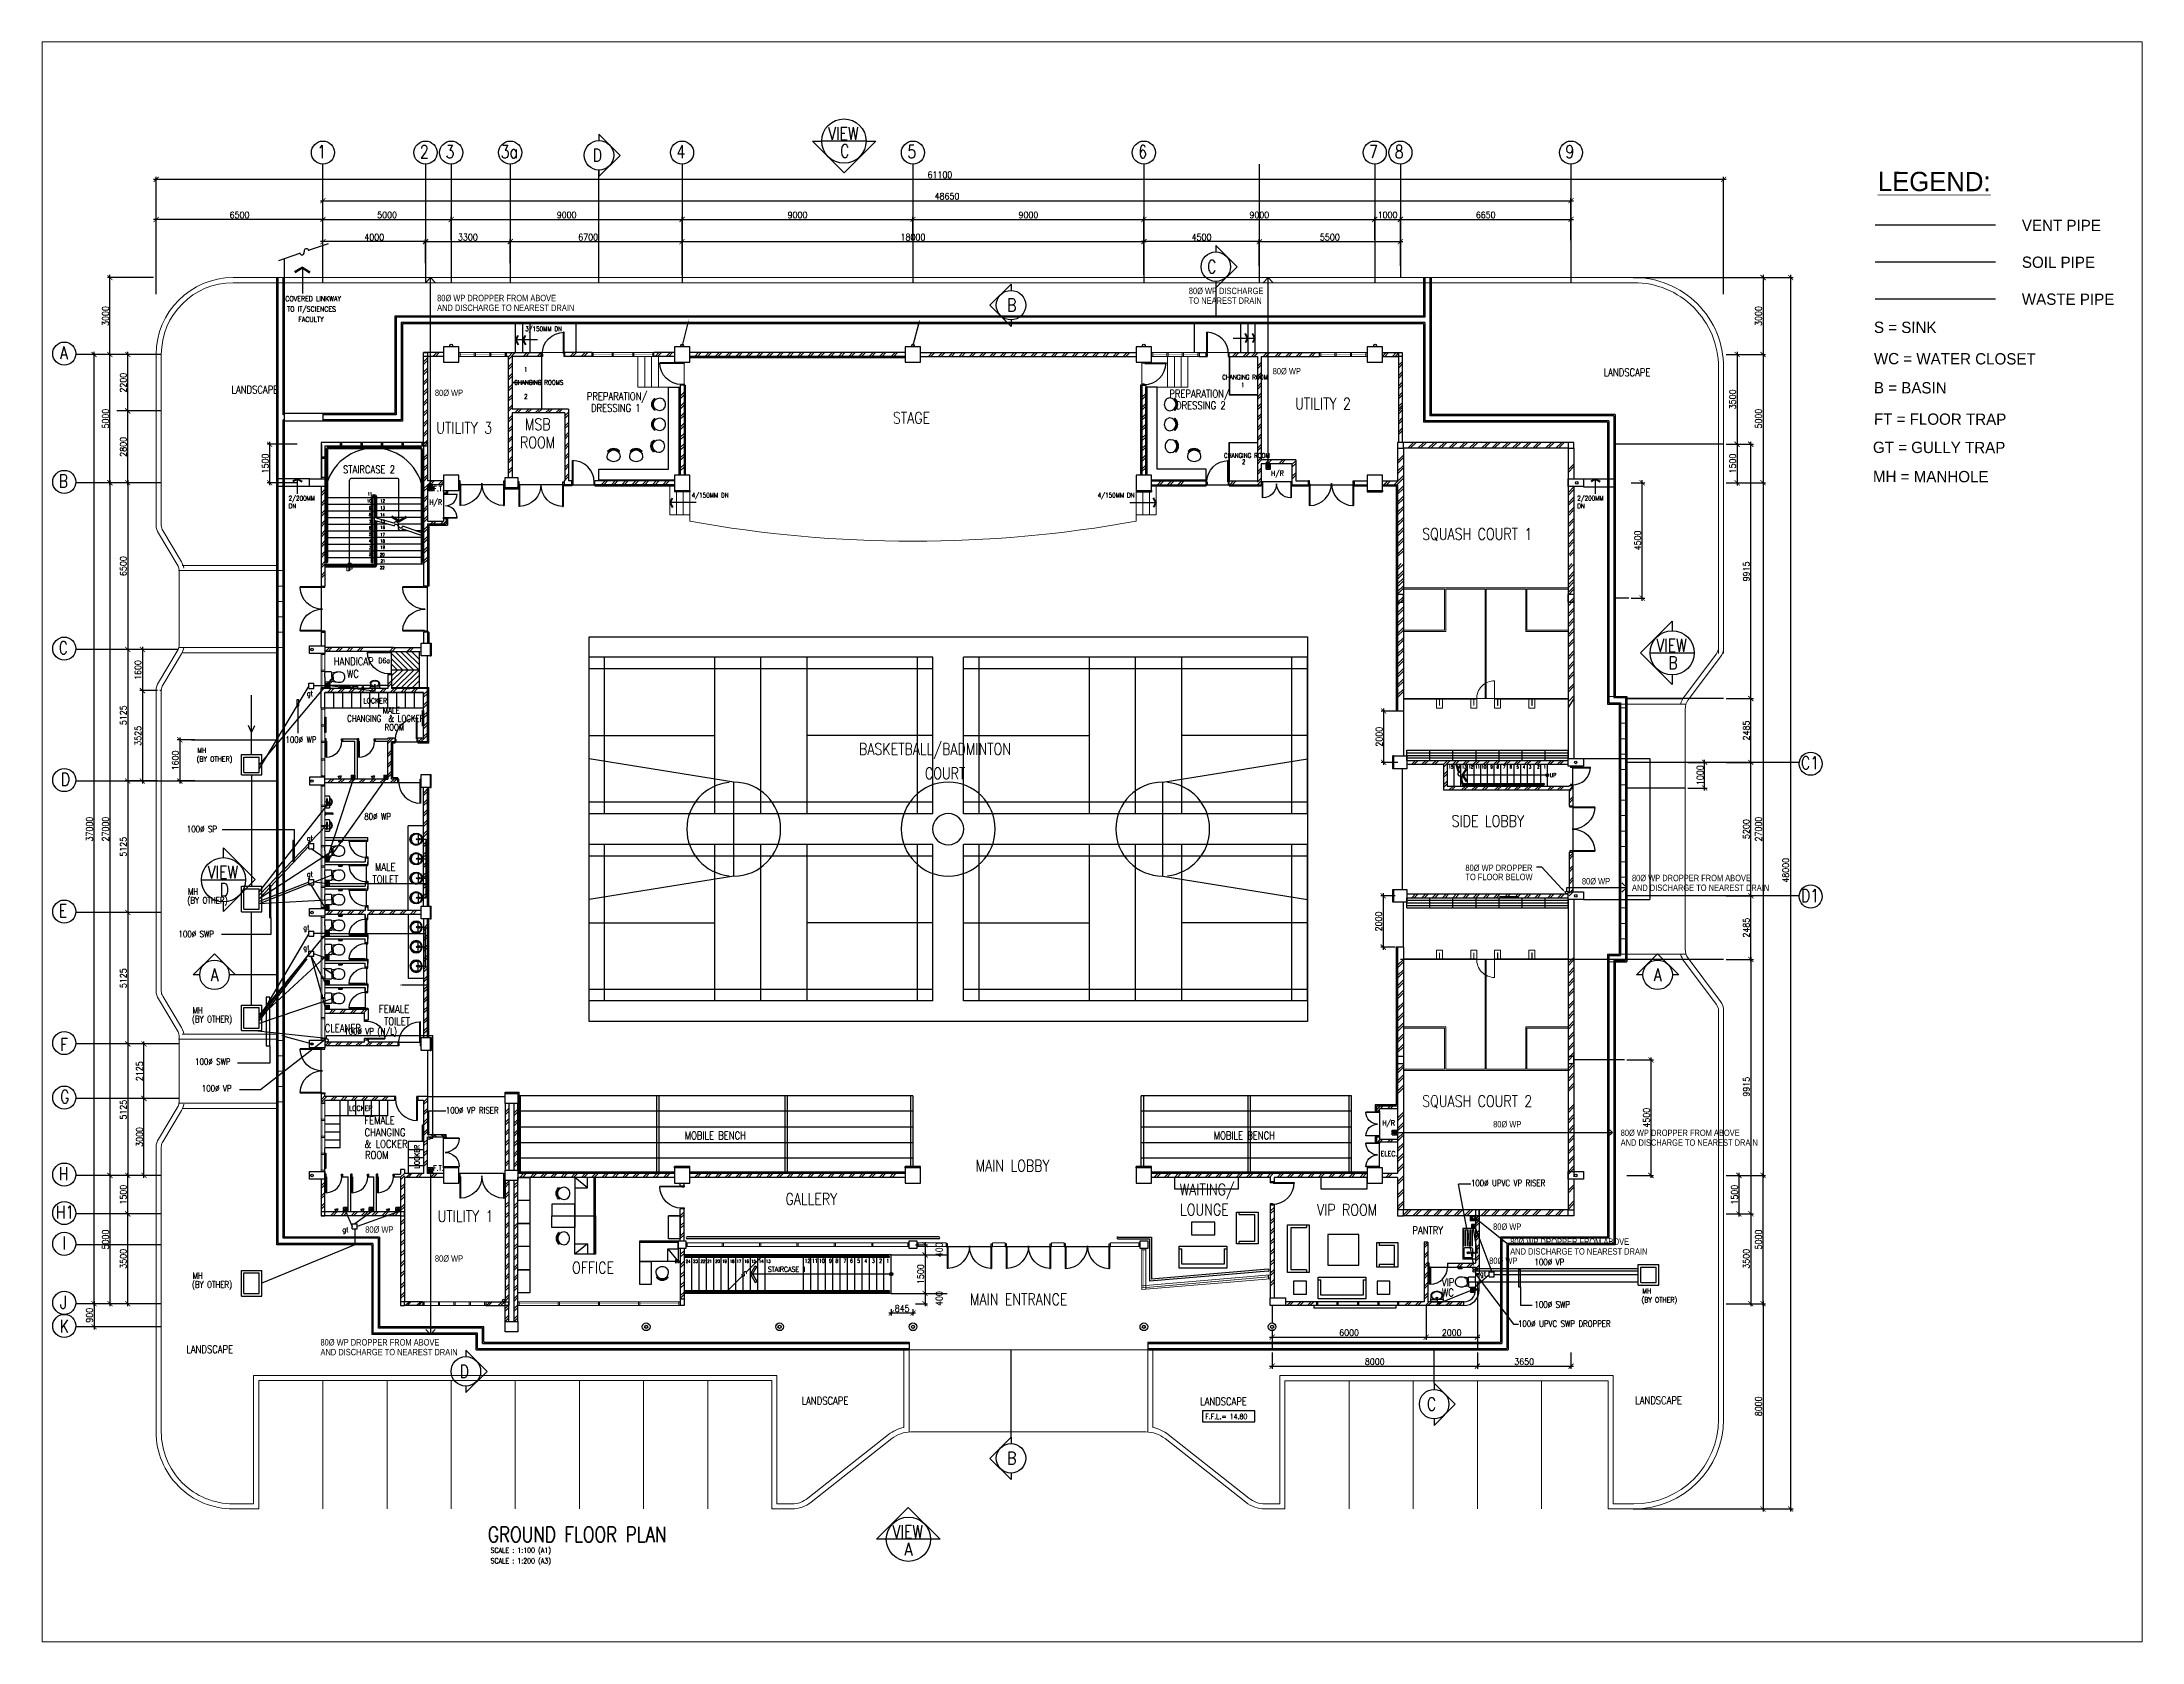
# Paper-space layout 'Layout1' of a CAD drawing. Header units: inches. Extents: x 1.05 to 9.45, y 0.8 to 7.2.
# The model-space entities are those that its viewports show. They can reach past a viewport. Long polylines and large blocks are cut down to what shows.
import ezdxf

# ---------------------------------------------------------------- set-up
doc = ezdxf.new("R2010")
doc.units = ezdxf.units.IN
doc.header["$MEASUREMENT"] = 0
for name, pattern in [('CENTER', [2, 1.25, -0.25, 0.25, -0.25]), ('DASHDOT', [1, 0.5, -0.25, 0, -0.25]), ('DASHED', [0.75, 0.5, -0.25]), ('DIVIDE', [1.25, 0.5, -0.25, 0, -0.25, 0, -0.25]), ('HIDDEN', [0.375, 0.25, -0.125]), ('HIDDEN2', [0.1875, 0.125, -0.0625])]:
    doc.linetypes.add(name, pattern=pattern)
doc.layers.get('DEFPOINTS').update_dxf_attribs({"color": 8})
for name, color, linetype in [('-G.T', 52, 'Continuous'), ('-MH', 130, 'Continuous'), ('-VP', 100, 'Continuous'), ('-WP', 50, 'Continuous'), ('BLUE', 8, 'Continuous'), ('BTH-FX', 8, 'Continuous'), ('COL', 8, 'Continuous'), ('CW', 3, 'Continuous'), ('Dimension', 8, 'Continuous'), ('DR', 8, 'Continuous'), ('DTEXT', 8, 'Continuous'), ('FL', 8, 'Continuous'), ('FURN', 8, 'Continuous'), ('FURN1', 7, 'Continuous'), ('GAME', 8, 'Continuous'), ('GRID', 8, 'DASHDOT'), ('LEG-T', 8, 'Continuous'), ('LINE', 8, 'Continuous'), ('R25', 8, 'Continuous'), ('Railing', 8, 'Continuous'), ('RC', 8, 'Continuous'), ('ROOF', 8, 'Continuous'), ('rwdp', 8, 'Continuous'), ('SEATS', 8, 'HIDDEN'), ('SO', 7, 'Continuous'), ('SP', 220, 'Continuous'), ('SPEC', 8, 'Continuous'), ('STAIR', 8, 'Continuous'), ('TEXT', 8, 'Continuous'), ('WALL', 8, 'Continuous'), ('WIN', 8, 'Continuous')]:
    doc.layers.add(name, color=color, linetype=linetype)
doc.layers.add('area', color=8, linetype='Continuous', lineweight=20)
doc.layers.add('glass clad', color=8, linetype='Continuous', lineweight=15)
doc.styles.add('E', font='ROMANS.SHX', dxfattribs={"width": 0.9})
doc.styles.add('ROMANS', font='swissk.ttf')
doc.styles.add('STYLE1', font='ROMANS.SHX', dxfattribs={"width": 0.8})
doc.dimstyles.new('LEADER', dxfattribs={"dimscale": 100, "dimtxt": 2, "dimasz": 2, "dimexe": 1, "dimexo": 1, "dimgap": 0.5, "dimtad": 0, "dimdec": 0, "dimzin": 0, "dimdsep": 46, "dimtxsty": 'ROMANS', "dimcen": 0, "dimdle": 1, "dimclrd": 1, "dimclre": 255, "dimadec": 0, "dimazin": 0, "dimtfac": 1, "dimtdec": 0, "dimtofl": 0, "dimtmove": 2, "dimatfit": 3, "dimfxl": 0, "dimtolj": 1, "dimtzin": 0, "dimarcsym": 0})

psp = doc.layouts.get("Layout1")

msp = doc.modelspace()

# ---------------------------------------------------------------- texts
at = {"layer": '-G.T', "style": 'E', "width": 0.8}
for p in [(9909.1, 33882), (55639.8, 11270.7)]:
    msp.add_text('gt', height=200, dxfattribs=at).set_placement(p)
at = {"layer": '-G.T', "linetype": 'DASHDOT', "style": 'E', "width": 0.8}
for p in [(9909.1, 28239.1), (9909.1, 26839.7), (9773.6, 24758.2), (9773.6, 23972.7), (11294.5, 12983.5)]:
    msp.add_text('gt', height=200, dxfattribs=at).set_placement(p)
at = {"layer": '-MH', "style": 'E', "width": 0.8}
for s, height, p in [('(BY OTHER)', 200, (5612, 31325.2)), ('MH ', 200, (5639.9, 31667.2)), ('MH ', 250, (5278.5, 26137.7)), ('(BY OTHER)', 250, (5250.5, 25795.7)), ('(BY OTHER)', 250, (5427.7, 21161.5)), ('MH ', 250, (5455.6, 21503.5)), ('(BY OTHER)', 250, (5427.7, 10818.3)), ('MH ', 250, (5455.6, 11160.3)), ('MH ', 200, (61962.2, 10587.4)), ('(BY OTHER)', 200, (61934.2, 10245.4))]:
    msp.add_text(s, height=height, dxfattribs=at).set_placement(p)
at = {"layer": '-VP', "style": 'E', "width": 0.8}
for s, p in [('100%%C VP (H/L)', (11365.6, 20685.7)), ('100%%C VP', (5816.6, 18464.6)), ('100%%C VP RISER', (15324.6, 17608.1)), ('100%%C UPVC VP RISER', (55283.9, 14773.6)), ('100%%C VP', (57763.7, 11694.1))]:
    msp.add_text(s, height=250, dxfattribs=at).set_placement(p)
at = {"layer": '-WP', "width": 0.8}
for s, p in [('AND DISCHARGE TO NEAREST DRAIN', (14986.8, 48892.2)), ('80%%c WP DROPPER FROM ABOVE', (14986.8, 49271.9)), ('TO NEAREST DRAIN', (44288.5, 49168.8)), ('80%%c WP DISCHARGE ', (44288.5, 49548.4)), ('80%%c WP', (47558.9, 46421)), ('80%%c WP', (14900.3, 45576.7)), ('80%%C WP DROPPER', (55070, 27060.5)), ('TO FLOOR BELOW', (55070, 26704.1)), ('80%%c WP', (59611.3, 26537.3)), ('AND DISCHARGE TO NEAREST DRAIN', (61562.8, 26284.1)), ('80%%c WP DROPPER FROM ABOVE', (61562.8, 26663.9)), ('80%%c WP', (56150.4, 17067.8)), ('AND DISCHARGE TO NEAREST DRAIN', (61122.9, 16351.1)), ('80%%c WP DROPPER FROM ABOVE', (61122.9, 16730.9)), ('80%%c WP', (12185.3, 12958.8)), ('80%%c WP', (56150.4, 13073.3)), ('AND DISCHARGE TO NEAREST DRAIN', (56816.2, 12109.2)), ('80%%c WP DROPPER FROM ABOVE', (56816.2, 12488.9)), ('80%%c WP', (14900.3, 11829.9)), ('80%%c WP', (55996.3, 11745.5)), ('AND DISCHARGE TO NEAREST DRAIN', (10439.7, 8184.3)), ('80%%c WP DROPPER FROM ABOVE', (10439.7, 8564.1))]:
    msp.add_text(s, height=250, dxfattribs=at).set_placement(p)
at = {"layer": '-WP', "linetype": 'DASHDOT', "ltscale": 2, "style": 'E', "width": 0.8}
msp.add_text('F.T.', height=200, dxfattribs=at).set_placement((14838.3, 41864.7))
at = {"layer": '-WP', "style": 'E', "width": 0.8}
for s, p in [('100%%C WP', (9074.3, 32055.2)), ('80%%C WP', (12147.1, 29060.1))]:
    msp.add_text(s, height=250, dxfattribs=at).set_placement(p)
at = {"layer": '-WP', "linetype": 'DASHDOT', "style": 'E', "width": 0.8}
for s, height, p in [('100%%C SWP', 250, (5553.3, 19504.4)), ('F.T.', 200, (14827.1, 15382.9))]:
    msp.add_text(s, height=height, dxfattribs=at).set_placement(p)
at = {"color": 8, "style": 'E', "width": 0.8}
for s, p in [('1', (10317, 54848.6)), ('2', (14316.8, 54848.6)), ('3', (15316.8, 54848.6)), ('3a', (17467.1, 54848.6)), ('4', (24316.8, 54848.6)), ('5', (33316.8, 54848.6)), ('6', (42316.8, 54848.6)), ('7', (51316.8, 54848.6)), ('8', (52316.8, 54848.6)), ('9', (58966.8, 54848.6)), ('A', (284.1, 47012.3)), ('B', (234.7, 42012.3)), ('C', (234.7, 35512.3)), ('C1', (68148.1, 31027.2)), ('D', (318.3, 30387.3)), ('D1', (68148.1, 25852.2)), ('E', (234.7, 25262.3)), ('F', (291.3, 20050.1)), ('G', (291.3, 18012.3)), ('H', (234.7, 15012.3)), ('H1', (121.3, 13512.3)), ('I', (385.5, 12312.3)), ('J', (286.2, 9999.7)), ('K', (269.4, 9069.8))]:
    msp.add_text(s, height=500, dxfattribs=at).set_placement(p)
at = {"layer": 'FL', "color": 0, "style": 'E', "width": 0.8}
for s, p in [('D6a', (12694.5, 35164.7)), ('F.F.L.= 14.80', (44928.5, 5697.6))]:
    msp.add_text(s, height=200, dxfattribs=at).set_placement(p)
at = {"layer": 'LEG-T', "color": 8, "ltscale": 10, "style": 'STYLE1', "width": 0.8}
for s, p in [('CHANGING', (11480.4, 32879.9)), ('MALE', (12867.8, 33198.7)), ('ROOM', (12936.2, 32538.6)), ('& LOCKER', (13088, 32880.4))]:
    msp.add_text(s, height=250, dxfattribs=at).set_placement(p)
at = {"layer": 'SEATS', "color": 8, "style": 'E', "width": 0.8}
for p in [(24638.6, 16601.6), (45260.8, 16601.6)]:
    msp.add_text('MOBILE BENCH', height=300, dxfattribs=at).set_placement(p)
at = {"layer": 'SP', "lineweight": 20}
for s, height, p in [('%%ULEGEND:', 748.94, (71143.7, 53568.1)), ('VENT PIPE ', 441.03, (76760.4, 52010.7)), ('SOIL PIPE ', 441.03, (76760.4, 50571.8)), ('WASTE PIPE ', 441.034, (76760.4, 49132.9)), ('S = SINK', 441.03, (70993, 48035.3)), ('WC = WATER CLOSET', 441.034, (70993, 46815.5)), ('B = BASIN', 441.03, (70993, 45680.4)), ('FT = FLOOR TRAP', 441.034, (70993, 44460.6)), ('GT = GULLY TRAP', 441.034, (70954.5, 43357)), ('MH = MANHOLE', 441.034, (70954.5, 42221.9))]:
    msp.add_text(s, height=height, rotation=359.880219, dxfattribs=at).set_placement(p)
at = {"layer": 'SP', "color": 220, "style": 'E', "width": 0.8}
for s, p in [('100%%C SP', (5231.5, 28570.1)), ('100%%C SWP', (4906.9, 24480.1))]:
    msp.add_text(s, height=250, dxfattribs=at).set_placement(p)
at = {"layer": 'SP', "style": 'E', "width": 0.8}
for s, p in [('100%%C SWP', (57763.7, 10036.1)), ('100%%C UPVC SWP DROPPER', (57119, 9289.5))]:
    msp.add_text(s, height=250, dxfattribs=at).set_placement(p)
at = {"layer": 'SPEC', "color": 8, "style": 'E', "width": 0.8}
for s, p in [('COVERED LINKWAY', (9068.3, 49269.7)), ('TO IT/SCIENCES', (9138.6, 48866.8)), ('FACULTY', (9576.4, 48461.8)), ('LOCKER', (12111.4, 33596.2)), ('LOCKER', (11547, 17712.6))]:
    msp.add_text(s, height=200, dxfattribs=at).set_placement(p)
msp.add_text('LOCKER', height=200, rotation=90, dxfattribs=at).set_placement((14298.8, 15464.5))
at = {"layer": 'STAIR', "color": 8, "linetype": 'HIDDEN', "style": 'E', "width": 0.8}
for s, p in [('25', (24253.8, 11790.5)), ('24', (24676.6, 11790.5)), ('16', (26954.1, 11790.5)), ('15', (27228.3, 11790.5))]:
    msp.add_text(s, height=120, dxfattribs=at).set_placement(p)
at = {"layer": 'TEXT', "color": 8, "style": 'E', "width": 0.8}
for s, height, p in [('VIEW', 500, (30226.8, 55559.2)), ('D', 500, (21048.3, 54714)), ('C', 500, (30694.9, 54877.3)), ('C', 500, (45005.5, 50368.9)), ('B', 500, (37206.1, 48871.3)), ('3/150MM DN', 180, (18419.6, 48107.2)), ('1', 180, (18375.3, 46520.9)), ('LANDSCAPE', 300, (6972.6, 45675.1)), ('CHANGING ROOMS', 180, (17988.6, 46016.2)), ('PREPARATION/', 300, (43529.6, 45512.5)), ('CHANGING ROOM', 180, (45587, 46219.3)), ('1', 180, (46319.9, 45916.9)), ('LANDSCAPE', 300, (60459.3, 46349.2)), ('2', 180, (18375.3, 45467.3)), ('PREPARATION/', 300, (20820.8, 45415.3)), ('DRESSING 1', 300, (20985.3, 44961.6)), ('DRESSING 2', 300, (43790, 45058.8)), ('UTILITY 2', 450, (48431.4, 45051.3)), ('UTILITY 3', 450, (14952, 44110.4)), ('MSB', 450, (18408.4, 44249.4)), ('STAGE', 450, (32751.4, 44501.8)), ('ROOM', 450, (18217.3, 43540.8)), ('STAIRCASE 2', 300, (11318.5, 42562.8)), ('CHANGING ROOM', 180, (45659, 43165.5)), ('2', 180, (46360.9, 42920.6)), ('H/R', 200, (47494.8, 42466.1)), ('11', 120, (12278.2, 41698.6)), ('4/150MM DN', 180, (24913.1, 41618.1)), ('4/150MM DN', 180, (40736.9, 41618.1)), ('2/200MM ', 180, (9197.4, 41499.4)), ('DN', 180, (9197.4, 41200.1)), ('10', 120, (12250.8, 41428.6)), ('8', 120, (12328.5, 40888.6)), ('9', 120, (12333.1, 41158.6)), ('14', 120, (12764.6, 40888.6)), ('12', 120, (12769.1, 41428.6)), ('13', 120, (12769.1, 41158.6)), ('H/R', 200, (14681.1, 41338.6)), ('2/200MM ', 180, (59428.4, 41499.4)), ('DN', 180, (59428.4, 41200.1)), ('7', 120, (12328.5, 40618.6)), ('5', 120, (12328.5, 40124.3)), ('6', 120, (12333.1, 40375.3)), ('15', 120, (12769.1, 40633.8)), ('SQUASH COURT 1', 450, (53385.5, 39973)), ('4', 120, (12324, 39865.7)), ('3', 120, (12328.5, 39607.2)), ('2', 120, (12328.5, 39348.6)), ('UP', 150, (11441.5, 38757.1)), ('1', 120, (12369.7, 39078.6)), ('VIEW', 500, (62510.2, 35608.9)), ('HANDICAP', 300, (10957.2, 35079.7)), ('B', 500, (62978.3, 34927)), ('WC', 300, (11473.6, 34597.7)), ('BASKETBALL/BADMINTON', 450, (31430.6, 31588.9)), ('15', 120, (54416.3, 31060.1)), ('14', 120, (54686.5, 31060.1)), ('13', 120, (54935, 31060.1)), ('12', 120, (55188.2, 31060.1)), ('11', 120, (55452.8, 31060.1)), ('10', 120, (55699.8, 31060.1)), ('9', 120, (56047.1, 31060.1)), ('8', 120, (56284, 31060.1)), ('7', 120, (56537.4, 31060.1)), ('6', 120, (56793.2, 31060.1)), ('5', 120, (57057.8, 31060.1)), ('4', 120, (57308.9, 31060.1)), ('3', 120, (57546.6, 31060.1)), ('2', 120, (57868.3, 31060.1)), ('1', 120, (58116.8, 31060.1)), ('COURT', 450, (34001.1, 30642.7)), ('UP', 150, (58361.1, 30724.1)), ('SIDE LOBBY', 450, (54532.3, 28781.4)), ('VIEW', 500, (6041.1, 26764)), ('MALE', 300, (12565.3, 27064.6)), ('D', 500, (6509.3, 26082.1)), ('TOILET', 300, (12467.3, 26590.7)), ('A', 500, (6157, 22767.4)), ('A', 500, (62411.8, 22767.4)), ('FEMALE', 300, (12717.1, 21529.9)), ('TOILET', 300, (12918.6, 21056)), ('CLEANER', 300, (10606.8, 20784.6)), ('SQUASH COURT 2', 450, (53385.5, 17865.9)), ('FEMALE', 300, (12152.4, 17194.4)), ('H/R', 200, (51826.7, 17140.5)), ('CHANGING', 300, (12157.2, 16720.5)), ('& LOCKER', 300, (12157.2, 16269.6)), ('ROOM', 300, (12175.8, 15843)), ('MAIN LOBBY', 450, (35977.3, 15347)), ('ELEC.', 200, (51763.2, 15940.3)), ('WAITING/', 450, (43931.2, 14420.8)), ('GALLERY', 450, (28566.9, 14049.2)), ('LOUNGE', 450, (43946, 13637.3)), ('VIP ROOM', 450, (49287.3, 13627.8)), ('UTILITY 1', 450, (15006.5, 13383.5)), ('PANTRY', 300, (53004.2, 12904.2)), ('OFFICE', 450, (20246.7, 11371.8)), ('14', 120, (27530.2, 11790.5)), ('13', 120, (27800.8, 11790.5)), ('STAIRCASE 1', 200, (27874.5, 11437.3)), ('12', 150, (29311.6, 11790.5)), ('11', 150, (29591.6, 11790.5)), ('10', 150, (29868.4, 11790.5)), ('9', 150, (30262.6, 11790.5)), ('8', 150, (30514.4, 11790.5)), ('7', 150, (30822.6, 11790.5)), ('6', 150, (31079.7, 11790.5)), ('5', 150, (31359.7, 11790.5)), ('4', 150, (31639.7, 11790.5)), ('3', 150, (31934.7, 11790.5)), ('2', 150, (32214.7, 11790.5)), ('1', 150, (32494.7, 11790.5)), ('VIP', 300, (54153.8, 10880.8)), ('WC', 300, (54153.8, 10480.8)), ('MAIN ENTRANCE', 450, (35759.3, 10141.2)), ('LANDSCAPE', 300, (5212.1, 8270.9)), ('D', 500, (15862, 7308.8)), ('LANDSCAPE', 300, (29195.9, 6262.3)), ('LANDSCAPE', 300, (61689.8, 6277.8)), ('LANDSCAPE', 300, (44729.2, 6233.4)), ('C', 500, (53567, 6029.9)), ('B', 500, (37206.1, 3922.5)), ('VIEW', 500, (32737.7, 1055.5)), ('A', 500, (33205.8, 373.6))]:
    msp.add_text(s, height=height, dxfattribs=at).set_placement(p)
at = {"layer": 'TEXT', "color": 8, "linetype": 'HIDDEN', "style": 'E', "width": 0.8}
for s, p in [('16', (12769.1, 40398.1)), ('17', (12769.1, 40116.7)), ('20', (12755.4, 39336.7)), ('18', (12769.1, 39861.9)), ('19', (12773.7, 39618.1)), ('22', (12755.4, 38821.9)), ('21', (12782.9, 39081.9)), ('23', (24967.3, 11790.5)), ('22', (25258.1, 11790.5)), ('21', (25516.6, 11790.5)), ('20', (25828.8, 11790.5)), ('19', (26098.1, 11790.5)), ('18', (26394.1, 11790.5)), ('17', (26658.1, 11790.5))]:
    msp.add_text(s, height=120, dxfattribs=at).set_placement(p)
at = {"layer": 'TEXT', "color": 8, "style": 'E', "width": 0.8}
msp.add_text('S', height=200, rotation=311.722207, dxfattribs=at).set_placement((26833.1, 11347.4))
at = {"layer": 'TEXT', "color": 4, "style": 'E', "width": 0.8}
for s, height, p in [('GROUND FLOOR PLAN', 600, (16964.6, 902.1)), ('SCALE : 1:100 (A1)', 200, (17070.9, 484)), ('SCALE : 1:200 (A3)', 200, (17070.9, 71.8))]:
    msp.add_text(s, height=height, dxfattribs=at).set_placement(p)

# ---------------------------------------------------------------- blocks, each defined once
blk = doc.blocks.new('ELLIPSE')
blk.add_circle((0.5, 0.5), 0.5)
blk = doc.blocks.new('P', base_point=(9.17, 7.42))
for radius in [0.0407, 0.0315]:
    blk.add_circle((9.17, 7.42), radius)
blk = doc.blocks.new('BASIN-2')
for p, q in [((310, 0), (-310, 0)), ((-295, -314), (-310, 0)), ((-273, -104), (0, -114)), ((273, -104), (0, -114)), ((295, -314), (310, 0))]:
    blk.add_line(p, q)
for centre, radius, start, end in [((-163, -315), 132, 179.49571, 205.01035), ((-102, -268), 208, 209.5959, 236.4372), ((-23, -400), 294, 122.15738, 135.58726), ((-7, -98), 402, 238.60271, 271.03629), ((-176, -156), 5.79, 327.23155, 125.54576), ((7, -98), 402, 268.96371, 301.39729), ((176, -156), 5.79, 54.45424, 212.76845), ((23, -400), 294, 44.41274, 57.84262), ((102, -268), 208, 303.5628, 330.4041), ((163, -315), 132, 334.98965, 0.50429)]:
    blk.add_arc(centre, radius, start, end)
for name, p, xscale, yscale, zscale in [('ELLIPSE', (261, -473), -521.326566894229, 358.7639225105095, 521.3265668942295), ('P', (0, -180), 1000, 1000, 1000)]:
    blk.add_blockref(name, p, dxfattribs=dict(xscale=xscale, yscale=yscale, zscale=zscale))
blk = doc.blocks.new('WC-CAP-P')
for p, q in [((-84, 0), (-254, 0)), ((-85, 0), (85, 0)), ((-284, -240), (-284, -30)), ((-274, -318), (-274, -318)), ((-84, -270), (-254, -270)), ((-84, -318), (-190, -318)), ((-85, -270), (85, -270)), ((-85, -318), (21, -318)), ((105, -318), (105, -318)), ((115, -240), (115, -30))]:
    blk.add_line(p, q)
for centre, radius, start, end in [((10, -540), 297, 131.76878, 188.34412), ((-254, -30), 30, 90, 180), ((-254, -240), 30, 180, 270), ((23685, -4344), 24274, 170.33681, 170.89893), ((-86, -585), 197, 179.51694, 271.02679), ((-83, -585), 197, 268.97321, 0.48306), ((-179, -540), 297, 351.65588, 48.23122), ((-23854, -4344), 24274, 9.10107, 9.66319), ((85, -30), 30, 0, 90), ((85, -240), 30, 270, 0)]:
    blk.add_arc(centre, radius, start, end)
blk = doc.blocks.new('BC')
at = {"layer": 'GAME', "color": 124}
for p, q in [((0, -13400), (0, 0)), ((6100, 0), (0, 0)), ((450, -13400), (450, 0)), ((3050, 0), (3050, -4900)), ((5650, -13400), (5650, 0)), ((6100, -13400), (6100, 0)), ((6100, -600), (0, -600)), ((6100, -4900), (0, -4900)), ((6100, -6700), (0, -6700)), ((6100, -8500), (0, -8500)), ((3050, -13400), (3050, -8500)), ((6100, -12800), (0, -12800)), ((6100, -13400), (0, -13400))]:
    blk.add_line(p, q, dxfattribs=at)
blk = doc.blocks.new('BASIN-02')
for p, q in [((-206, 77), (206, 77)), ((-40, 136), (42, 136)), ((0, 98), (0, 174))]:
    blk.add_line(p, q)
for centre, radius in [((0, 0), 240), ((0, 0), 220), ((0, 136), 26.9), ((0, 26), 18.3)]:
    blk.add_circle(centre, radius)
blk.add_arc((0, 0), 195, 156.74024, 23.25976)
blk = doc.blocks.new('DR900')
at = {"layer": 'DR'}
for p, q in [((25, 940), (50, 940)), ((25, 115), (25, 940)), ((50, 115), (50, 940)), ((0, 115), (25, 115)), ((0, 0), (38, 0)), ((50, 115), (25, 115)), ((25, 115), (25, 90)), ((25, 90), (38, 90)), ((38, 90), (38, 0)), ((862, 90), (875, 90)), ((862, 90), (862, 0)), ((862, 0), (900, 0)), ((875, 115), (900, 115)), ((875, 115), (875, 90))]:
    blk.add_line(p, q, dxfattribs=at)
blk.add_arc((25, 90), 850, 0, 90, dxfattribs=at)
blk = doc.blocks.new('D1800')
at = {"layer": 'R25'}
for p, q in [((37, 115), (37, 965)), ((62, 115), (62, 965)), ((1738, 115), (1738, 965)), ((1763, 115), (1763, 965)), ((0, 115), (37, 115)), ((62, 115), (37, 115)), ((37, 115), (37, 90)), ((37, 90), (50, 90)), ((50, 90), (50, 0)), ((1738, 115), (1763, 115)), ((1750, 90), (1750, 0)), ((1763, 90), (1750, 90)), ((1800, 115), (1763, 115)), ((1763, 115), (1763, 90))]:
    blk.add_line(p, q, dxfattribs=at)
for centre, start, end in [((35, 100), 359.32593, 88.22632), ((1765, 100), 91.77368, 180.67407)]:
    blk.add_arc(centre, 865, start, end, dxfattribs=at)
at = {"layer": 'WIN'}
for p, q in [((62, 965), (37, 965)), ((1738, 965), (1763, 965)), ((50, 0), (0, 0)), ((1750, 0), (1800, 0))]:
    blk.add_line(p, q, dxfattribs=at)
blk = doc.blocks.new('_ArchTick')
at = {"color": 0, "linetype": 'ByBlock', "const_width": 0.15}
blk.add_lwpolyline([(-0.5, -0.5), (0.5, 0.5)], dxfattribs=at)
blk = doc.blocks.new('*D83')
at = {"layer": 'DEFPOINTS', "color": 0}
for p in [(2233, 47195), (4183, 47195), (4183, 42195)]:
    blk.add_point(p, dxfattribs=at)
at = {"layer": 'Dimension', "color": 7, "lineweight": -2}
for p, q in [((4083, 47195), (2133, 47195)), ((2233, 42095), (2233, 47295)), ((4083, 42195), (2133, 42195))]:
    blk.add_line(p, q, dxfattribs=at)
at = {"layer": 'Dimension', "color": 7, "lineweight": -2, "xscale": 200, "yscale": 200, "zscale": 200}
for p, rotation in [((2233, 47195), 90), ((2233, 42195), 270)]:
    blk.add_blockref('_ArchTick', p, dxfattribs=dict(at, rotation=rotation))
at = {"layer": 'Dimension', "color": 7, "insert": (2058, 44695), "char_height": 250, "attachment_point": 5, "rotation": 90, "style": 'E'}
blk.add_mtext('\\A1;5000', dxfattribs=at)
blk = doc.blocks.new('*D84')
at = {"layer": 'DEFPOINTS', "color": 0}
for p in [(59185, 53189), (10535, 51698), (59185, 51698)]:
    blk.add_point(p, dxfattribs=at)
at = {"layer": 'Dimension', "color": 7, "lineweight": -2}
for p, q in [((10535, 51798), (10535, 53289)), ((59185, 51798), (59185, 53289)), ((10435, 53189), (59285, 53189))]:
    blk.add_line(p, q, dxfattribs=at)
at = {"layer": 'Dimension', "color": 7, "lineweight": -2, "xscale": 200, "yscale": 200, "zscale": 200, "rotation": 180}
blk.add_blockref('_ArchTick', (10535, 53189), dxfattribs=at)
at = {"layer": 'Dimension', "color": 7, "lineweight": -2, "xscale": 200, "yscale": 200, "zscale": 200}
blk.add_blockref('_ArchTick', (59185, 53189), dxfattribs=at)
at = {"layer": 'Dimension', "color": 7, "insert": (34860, 53364), "char_height": 250, "attachment_point": 5, "style": 'E'}
blk.add_mtext('\\A1;48650', dxfattribs=at)
blk = doc.blocks.new('*D85')
at = {"layer": 'DEFPOINTS', "color": 0}
for p in [(15535, 52459), (10535, 51558), (15535, 51558)]:
    blk.add_point(p, dxfattribs=at)
at = {"layer": 'Dimension', "color": 7, "lineweight": -2}
for p, q in [((10435, 52459), (15635, 52459)), ((10535, 51658), (10535, 52559)), ((15535, 51658), (15535, 52559))]:
    blk.add_line(p, q, dxfattribs=at)
at = {"layer": 'Dimension', "color": 7, "lineweight": -2, "xscale": 200, "yscale": 200, "zscale": 200, "rotation": 180}
blk.add_blockref('_ArchTick', (10535, 52459), dxfattribs=at)
at = {"layer": 'Dimension', "color": 7, "lineweight": -2, "xscale": 200, "yscale": 200, "zscale": 200}
blk.add_blockref('_ArchTick', (15535, 52459), dxfattribs=at)
at = {"layer": 'Dimension', "color": 7, "insert": (13035, 52634), "char_height": 250, "attachment_point": 5, "style": 'E'}
blk.add_mtext('\\A1;5000', dxfattribs=at)
blk = doc.blocks.new('*D86')
at = {"layer": 'DEFPOINTS', "color": 0}
for p in [(24535, 52459), (15535, 51558), (24535, 51558)]:
    blk.add_point(p, dxfattribs=at)
at = {"layer": 'Dimension', "color": 7, "lineweight": -2}
for p, q in [((15435, 52459), (24635, 52459)), ((15535, 51658), (15535, 52559)), ((24535, 51658), (24535, 52559))]:
    blk.add_line(p, q, dxfattribs=at)
at = {"layer": 'Dimension', "color": 7, "lineweight": -2, "xscale": 200, "yscale": 200, "zscale": 200, "rotation": 180}
blk.add_blockref('_ArchTick', (15535, 52459), dxfattribs=at)
at = {"layer": 'Dimension', "color": 7, "lineweight": -2, "xscale": 200, "yscale": 200, "zscale": 200}
blk.add_blockref('_ArchTick', (24535, 52459), dxfattribs=at)
at = {"layer": 'Dimension', "color": 7, "insert": (20035, 52634), "char_height": 250, "attachment_point": 5, "style": 'E'}
blk.add_mtext('\\A1;9000', dxfattribs=at)
blk = doc.blocks.new('*D87')
at = {"layer": 'DEFPOINTS', "color": 0}
for p in [(33535, 52459), (24535, 51558), (33535, 51558)]:
    blk.add_point(p, dxfattribs=at)
at = {"layer": 'Dimension', "color": 7, "lineweight": -2}
for p, q in [((24435, 52459), (33635, 52459)), ((24535, 51658), (24535, 52559)), ((33535, 51658), (33535, 52559))]:
    blk.add_line(p, q, dxfattribs=at)
at = {"layer": 'Dimension', "color": 7, "lineweight": -2, "xscale": 200, "yscale": 200, "zscale": 200, "rotation": 180}
blk.add_blockref('_ArchTick', (24535, 52459), dxfattribs=at)
at = {"layer": 'Dimension', "color": 7, "lineweight": -2, "xscale": 200, "yscale": 200, "zscale": 200}
blk.add_blockref('_ArchTick', (33535, 52459), dxfattribs=at)
at = {"layer": 'Dimension', "color": 7, "insert": (29035, 52634), "char_height": 250, "attachment_point": 5, "style": 'E'}
blk.add_mtext('\\A1;9000', dxfattribs=at)
blk = doc.blocks.new('*D88')
at = {"layer": 'DEFPOINTS', "color": 0}
for p in [(42535, 52459), (33535, 51558), (42535, 51558)]:
    blk.add_point(p, dxfattribs=at)
at = {"layer": 'Dimension', "color": 7, "lineweight": -2}
for p, q in [((33435, 52459), (42635, 52459)), ((33535, 51658), (33535, 52559)), ((42535, 51658), (42535, 52559))]:
    blk.add_line(p, q, dxfattribs=at)
at = {"layer": 'Dimension', "color": 7, "lineweight": -2, "xscale": 200, "yscale": 200, "zscale": 200, "rotation": 180}
blk.add_blockref('_ArchTick', (33535, 52459), dxfattribs=at)
at = {"layer": 'Dimension', "color": 7, "lineweight": -2, "xscale": 200, "yscale": 200, "zscale": 200}
blk.add_blockref('_ArchTick', (42535, 52459), dxfattribs=at)
at = {"layer": 'Dimension', "color": 7, "insert": (38035, 52634), "char_height": 250, "attachment_point": 5, "style": 'E'}
blk.add_mtext('\\A1;9000', dxfattribs=at)
blk = doc.blocks.new('*D89')
at = {"layer": 'DEFPOINTS', "color": 0}
for p in [(51535, 52459), (42535, 51558), (51535, 51558)]:
    blk.add_point(p, dxfattribs=at)
at = {"layer": 'Dimension', "color": 7, "lineweight": -2}
for p, q in [((42435, 52459), (51635, 52459)), ((42535, 51658), (42535, 52559)), ((51535, 51658), (51535, 52559))]:
    blk.add_line(p, q, dxfattribs=at)
at = {"layer": 'Dimension', "color": 7, "lineweight": -2, "xscale": 200, "yscale": 200, "zscale": 200, "rotation": 180}
blk.add_blockref('_ArchTick', (42535, 52459), dxfattribs=at)
at = {"layer": 'Dimension', "color": 7, "lineweight": -2, "xscale": 200, "yscale": 200, "zscale": 200}
blk.add_blockref('_ArchTick', (51535, 52459), dxfattribs=at)
at = {"layer": 'Dimension', "color": 7, "insert": (47035, 52634), "char_height": 250, "attachment_point": 5, "style": 'E'}
blk.add_mtext('\\A1;9000', dxfattribs=at)
blk = doc.blocks.new('*D90')
at = {"layer": 'DEFPOINTS', "color": 0}
for p in [(59185, 52459), (52535, 51558), (59185, 51558)]:
    blk.add_point(p, dxfattribs=at)
at = {"layer": 'Dimension', "color": 7, "lineweight": -2}
for p, q in [((52435, 52459), (59285, 52459)), ((52535, 51658), (52535, 52559)), ((59185, 51658), (59185, 52559))]:
    blk.add_line(p, q, dxfattribs=at)
at = {"layer": 'Dimension', "color": 7, "lineweight": -2, "xscale": 200, "yscale": 200, "zscale": 200, "rotation": 180}
blk.add_blockref('_ArchTick', (52535, 52459), dxfattribs=at)
at = {"layer": 'Dimension', "color": 7, "lineweight": -2, "xscale": 200, "yscale": 200, "zscale": 200}
blk.add_blockref('_ArchTick', (59185, 52459), dxfattribs=at)
at = {"layer": 'Dimension', "color": 7, "insert": (55860, 52634), "char_height": 250, "attachment_point": 5, "style": 'E'}
blk.add_mtext('\\A1;6650', dxfattribs=at)
blk = doc.blocks.new('2D1000')
at = {"layer": 'DR'}
for p, q in [((0, 115), (38, 115)), ((0, 0), (50, 0)), ((38, 77), (38, 527)), ((38, 77), (38, 115)), ((38, 77), (50, 77)), ((50, 77), (50, 527)), ((50, 0), (50, 77)), ((950, 77), (950, 527)), ((962, 77), (950, 77)), ((950, 0), (950, 77)), ((1000, 0), (950, 0)), ((962, 77), (962, 527)), ((1000, 115), (962, 115)), ((962, 77), (962, 115))]:
    blk.add_line(p, q, dxfattribs=at)
for centre, start, end in [((50, 77), 0, 91.52807), ((950, 77), 88.47193, 180)]:
    blk.add_arc(centre, 450, start, end, dxfattribs=at)
blk = doc.blocks.new('*D91')
at = {"layer": 'DEFPOINTS', "color": 0}
for p in [(52535, 52459), (51535, 51558), (52535, 51558)]:
    blk.add_point(p, dxfattribs=at)
at = {"layer": 'Dimension', "color": 7, "lineweight": -2}
for p, q in [((51435, 52459), (52635, 52459)), ((51535, 51658), (51535, 52559)), ((52535, 51658), (52535, 52559))]:
    blk.add_line(p, q, dxfattribs=at)
at = {"layer": 'Dimension', "color": 7, "lineweight": -2, "xscale": 200, "yscale": 200, "zscale": 200, "rotation": 180}
blk.add_blockref('_ArchTick', (51535, 52459), dxfattribs=at)
at = {"layer": 'Dimension', "color": 7, "lineweight": -2, "xscale": 200, "yscale": 200, "zscale": 200}
blk.add_blockref('_ArchTick', (52535, 52459), dxfattribs=at)
at = {"layer": 'Dimension', "color": 7, "insert": (52035, 52634), "char_height": 250, "attachment_point": 5, "style": 'E'}
blk.add_mtext('\\A1;1000', dxfattribs=at)
blk = doc.blocks.new('D1200-1')
at = {"layer": 'DR'}
for p, q in [((0, 0), (0, -50)), ((0, -50), (77, -50)), ((77, -38), (115, -38)), ((77, -38), (77, -50)), ((77, -38), (627, -38)), ((77, -50), (627, -50)), ((115, 0), (115, -38)), ((0, -1200), (0, -1150)), ((0, -1150), (77, -1150)), ((77, -1150), (627, -1150)), ((77, -1162), (77, -1150)), ((77, -1162), (627, -1162)), ((77, -1162), (115, -1162)), ((115, -1200), (115, -1162))]:
    blk.add_line(p, q, dxfattribs=at)
for centre, start, end in [((77, -50), 270, 0), ((77, -1150), 0, 90)]:
    blk.add_arc(centre, 550, start, end, dxfattribs=at)
blk = doc.blocks.new('*D92')
at = {"layer": 'DEFPOINTS', "color": 0}
for p in [(1612, 47195), (4163, 47195), (4163, 10195)]:
    blk.add_point(p, dxfattribs=at)
at = {"layer": 'Dimension', "color": 7, "lineweight": -2}
for p, q in [((4063, 47195), (1512, 47195)), ((1612, 10095), (1612, 47295)), ((4063, 10195), (1512, 10195))]:
    blk.add_line(p, q, dxfattribs=at)
at = {"layer": 'Dimension', "color": 7, "lineweight": -2, "xscale": 200, "yscale": 200, "zscale": 200}
for p, rotation in [((1612, 47195), 90), ((1612, 10195), 270)]:
    blk.add_blockref('_ArchTick', p, dxfattribs=dict(at, rotation=rotation))
at = {"layer": 'Dimension', "color": 7, "insert": (1437, 28695), "char_height": 250, "attachment_point": 5, "rotation": 90, "style": 'E'}
blk.add_mtext('\\A1;37000', dxfattribs=at)
blk = doc.blocks.new('*D93')
at = {"layer": 'DEFPOINTS', "color": 0}
for p in [(65650, 42195), (65650, 15195), (66670, 15195)]:
    blk.add_point(p, dxfattribs=at)
at = {"layer": 'Dimension', "color": 7, "lineweight": -2}
for p, q in [((65750, 42195), (66770, 42195)), ((66670, 42295), (66670, 15095)), ((65750, 15195), (66770, 15195))]:
    blk.add_line(p, q, dxfattribs=at)
at = {"layer": 'Dimension', "color": 7, "lineweight": -2, "xscale": 200, "yscale": 200, "zscale": 200}
for p, rotation in [((66670, 42195), 90), ((66670, 15195), 270)]:
    blk.add_blockref('_ArchTick', p, dxfattribs=dict(at, rotation=rotation))
at = {"layer": 'Dimension', "color": 7, "insert": (66495, 28695), "char_height": 250, "attachment_point": 5, "rotation": 90, "style": 'E'}
blk.add_mtext('\\A1;27000', dxfattribs=at)
blk = doc.blocks.new('*D94')
at = {"layer": 'DEFPOINTS', "color": 0}
for p in [(17835, 51594), (14535, 50656), (17835, 50656)]:
    blk.add_point(p, dxfattribs=at)
at = {"layer": 'Dimension', "color": 7, "lineweight": -2}
for p, q in [((14435, 51594), (17935, 51594)), ((14535, 50756), (14535, 51694)), ((17835, 50756), (17835, 51694))]:
    blk.add_line(p, q, dxfattribs=at)
at = {"layer": 'Dimension', "color": 7, "lineweight": -2, "xscale": 200, "yscale": 200, "zscale": 200, "rotation": 180}
blk.add_blockref('_ArchTick', (14535, 51594), dxfattribs=at)
at = {"layer": 'Dimension', "color": 7, "lineweight": -2, "xscale": 200, "yscale": 200, "zscale": 200}
blk.add_blockref('_ArchTick', (17835, 51594), dxfattribs=at)
at = {"layer": 'Dimension', "color": 7, "insert": (16185, 51769), "char_height": 250, "attachment_point": 5, "style": 'E'}
blk.add_mtext('\\A1;3300', dxfattribs=at)
blk = doc.blocks.new('*D95')
at = {"layer": 'DEFPOINTS', "color": 0}
for p in [(24535, 51594), (17835, 50656), (24535, 50656)]:
    blk.add_point(p, dxfattribs=at)
at = {"layer": 'Dimension', "color": 7, "lineweight": -2}
for p, q in [((17735, 51594), (24635, 51594)), ((17835, 50756), (17835, 51694)), ((24535, 50756), (24535, 51694))]:
    blk.add_line(p, q, dxfattribs=at)
at = {"layer": 'Dimension', "color": 7, "lineweight": -2, "xscale": 200, "yscale": 200, "zscale": 200, "rotation": 180}
blk.add_blockref('_ArchTick', (17835, 51594), dxfattribs=at)
at = {"layer": 'Dimension', "color": 7, "lineweight": -2, "xscale": 200, "yscale": 200, "zscale": 200}
blk.add_blockref('_ArchTick', (24535, 51594), dxfattribs=at)
at = {"layer": 'Dimension', "color": 7, "insert": (20873, 51769), "char_height": 250, "attachment_point": 5, "style": 'E'}
blk.add_mtext('\\A1;6700', dxfattribs=at)
blk = doc.blocks.new('*D96')
at = {"layer": 'DEFPOINTS', "color": 0}
for p in [(10535, 51594), (10535, 50656), (14535, 50656)]:
    blk.add_point(p, dxfattribs=at)
at = {"layer": 'Dimension', "color": 7, "lineweight": -2}
for p, q in [((14635, 51594), (10435, 51594)), ((10535, 50756), (10535, 51694)), ((14535, 50756), (14535, 51694))]:
    blk.add_line(p, q, dxfattribs=at)
at = {"layer": 'Dimension', "color": 7, "lineweight": -2, "xscale": 200, "yscale": 200, "zscale": 200, "rotation": 180}
blk.add_blockref('_ArchTick', (10535, 51594), dxfattribs=at)
at = {"layer": 'Dimension', "color": 7, "lineweight": -2, "xscale": 200, "yscale": 200, "zscale": 200}
blk.add_blockref('_ArchTick', (14535, 51594), dxfattribs=at)
at = {"layer": 'Dimension', "color": 7, "insert": (12535, 51769), "char_height": 250, "attachment_point": 5, "style": 'E'}
blk.add_mtext('\\A1;4000', dxfattribs=at)
blk = doc.blocks.new('*D97')
at = {"layer": 'DEFPOINTS', "color": 0}
for p in [(52535, 51594), (47035, 50557), (52535, 50557)]:
    blk.add_point(p, dxfattribs=at)
at = {"layer": 'Dimension', "color": 7, "lineweight": -2}
for p, q in [((46935, 51594), (52635, 51594)), ((47035, 50657), (47035, 51694)), ((52535, 50657), (52535, 51694))]:
    blk.add_line(p, q, dxfattribs=at)
at = {"layer": 'Dimension', "color": 7, "lineweight": -2, "xscale": 200, "yscale": 200, "zscale": 200, "rotation": 180}
blk.add_blockref('_ArchTick', (47035, 51594), dxfattribs=at)
at = {"layer": 'Dimension', "color": 7, "lineweight": -2, "xscale": 200, "yscale": 200, "zscale": 200}
blk.add_blockref('_ArchTick', (52535, 51594), dxfattribs=at)
at = {"layer": 'Dimension', "color": 7, "insert": (49785, 51769), "char_height": 250, "attachment_point": 5, "style": 'E'}
blk.add_mtext('\\A1;5500', dxfattribs=at)
blk = doc.blocks.new('*D98')
at = {"layer": 'DEFPOINTS', "color": 0}
for p in [(42535, 51594), (42535, 50557), (47035, 50557)]:
    blk.add_point(p, dxfattribs=at)
at = {"layer": 'Dimension', "color": 7, "lineweight": -2}
for p, q in [((47135, 51594), (42435, 51594)), ((42535, 50657), (42535, 51694)), ((47035, 50657), (47035, 51694))]:
    blk.add_line(p, q, dxfattribs=at)
at = {"layer": 'Dimension', "color": 7, "lineweight": -2, "xscale": 200, "yscale": 200, "zscale": 200}
for p, rotation in [((42535, 51594), 179.9999999969644), ((47035, 51594), 359.9999999969644)]:
    blk.add_blockref('_ArchTick', p, dxfattribs=dict(at, rotation=rotation))
at = {"layer": 'Dimension', "color": 7, "insert": (44785, 51769), "char_height": 250, "attachment_point": 5, "rotation": 360, "style": 'E'}
blk.add_mtext('\\A1;4500', dxfattribs=at)
blk = doc.blocks.new('*D99')
at = {"layer": 'DEFPOINTS', "color": 0}
for p in [(8461, 43695), (9635, 43695), (9635, 42195)]:
    blk.add_point(p, dxfattribs=at)
at = {"layer": 'Dimension', "color": 7, "lineweight": -2}
for p, q in [((9535, 43695), (8361, 43695)), ((8461, 42095), (8461, 43795)), ((9535, 42195), (8361, 42195))]:
    blk.add_line(p, q, dxfattribs=at)
at = {"layer": 'Dimension', "color": 7, "lineweight": -2, "xscale": 200, "yscale": 200, "zscale": 200}
for p, rotation in [((8461, 43695), 90), ((8461, 42195), 270)]:
    blk.add_blockref('_ArchTick', p, dxfattribs=dict(at, rotation=rotation))
at = {"layer": 'Dimension', "color": 7, "insert": (8286, 42945), "char_height": 250, "attachment_point": 5, "rotation": 90, "style": 'E'}
blk.add_mtext('\\A1;1500', dxfattribs=at)
blk = doc.blocks.new('*D100')
at = {"layer": 'DEFPOINTS', "color": 0}
for p in [(61504, 50195), (61504, 2194), (67747, 2194)]:
    blk.add_point(p, dxfattribs=at)
at = {"layer": 'Dimension', "color": 7, "lineweight": -2}
for p, q in [((61604, 50195), (67847, 50195)), ((67747, 50295), (67747, 2094)), ((61604, 2194), (67847, 2194))]:
    blk.add_line(p, q, dxfattribs=at)
at = {"layer": 'Dimension', "color": 7, "lineweight": -2, "xscale": 200, "yscale": 200, "zscale": 200}
for p, rotation in [((67747, 50195), 90), ((67747, 2194), 270)]:
    blk.add_blockref('_ArchTick', p, dxfattribs=dict(at, rotation=rotation))
at = {"layer": 'Dimension', "color": 7, "insert": (67556, 27089), "char_height": 250, "attachment_point": 5, "rotation": 90, "style": 'E'}
blk.add_mtext('\\A1;48000', dxfattribs=at)
blk = doc.blocks.new('*D101')
at = {"layer": 'DEFPOINTS', "color": 0}
for p in [(65135, 54023), (4035, 49453), (65135, 49453)]:
    blk.add_point(p, dxfattribs=at)
at = {"layer": 'Dimension', "color": 7, "lineweight": -2}
for p, q in [((4035, 49553), (4035, 54123)), ((65135, 49553), (65135, 54123)), ((3935, 54023), (65235, 54023))]:
    blk.add_line(p, q, dxfattribs=at)
at = {"layer": 'Dimension', "color": 7, "lineweight": -2, "xscale": 200, "yscale": 200, "zscale": 200, "rotation": 180}
blk.add_blockref('_ArchTick', (4035, 54023), dxfattribs=at)
at = {"layer": 'Dimension', "color": 7, "lineweight": -2, "xscale": 200, "yscale": 200, "zscale": 200}
blk.add_blockref('_ArchTick', (65135, 54023), dxfattribs=at)
at = {"layer": 'Dimension', "color": 7, "insert": (34585, 54198), "char_height": 250, "attachment_point": 5, "style": 'E'}
blk.add_mtext('\\A1;61100', dxfattribs=at)
blk = doc.blocks.new('*D102')
at = {"layer": 'DEFPOINTS', "color": 0}
for p in [(42535, 51594), (24535, 50195), (42535, 50195)]:
    blk.add_point(p, dxfattribs=at)
at = {"layer": 'Dimension', "color": 7, "lineweight": -2}
for p, q in [((24435, 51594), (42635, 51594)), ((24535, 50295), (24535, 51694)), ((42535, 50295), (42535, 51694))]:
    blk.add_line(p, q, dxfattribs=at)
at = {"layer": 'Dimension', "color": 7, "lineweight": -2, "xscale": 200, "yscale": 200, "zscale": 200, "rotation": 180}
blk.add_blockref('_ArchTick', (24535, 51594), dxfattribs=at)
at = {"layer": 'Dimension', "color": 7, "lineweight": -2, "xscale": 200, "yscale": 200, "zscale": 200}
blk.add_blockref('_ArchTick', (42535, 51594), dxfattribs=at)
at = {"layer": 'Dimension', "color": 7, "insert": (33535, 51769), "char_height": 250, "attachment_point": 5, "style": 'E'}
blk.add_mtext('\\A1;18000', dxfattribs=at)
blk = doc.blocks.new('*D103')
at = {"layer": 'DEFPOINTS', "color": 0}
for p in [(3561, 10195), (1612, 9295), (3561, 9295)]:
    blk.add_point(p, dxfattribs=at)
at = {"layer": 'Dimension', "color": 7, "lineweight": -2}
for p, q in [((3461, 10195), (1512, 10195)), ((1612, 10295), (1612, 9195)), ((3461, 9295), (1512, 9295))]:
    blk.add_line(p, q, dxfattribs=at)
at = {"layer": 'Dimension', "color": 7, "lineweight": -2, "xscale": 200, "yscale": 200, "zscale": 200}
for p, rotation in [((1612, 10195), 90), ((1612, 9295), 270)]:
    blk.add_blockref('_ArchTick', p, dxfattribs=dict(at, rotation=rotation))
at = {"layer": 'Dimension', "color": 7, "insert": (1437, 9745), "char_height": 250, "attachment_point": 5, "rotation": 90, "style": 'E'}
blk.add_mtext('\\A1;900', dxfattribs=at)
blk = doc.blocks.new('*D104')
at = {"layer": 'DEFPOINTS', "color": 0}
for p in [(2233, 50195), (4035, 50195), (4035, 47195)]:
    blk.add_point(p, dxfattribs=at)
at = {"layer": 'Dimension', "color": 7, "lineweight": -2}
for p, q in [((3935, 50195), (2133, 50195)), ((2233, 47095), (2233, 50295)), ((3935, 47195), (2133, 47195))]:
    blk.add_line(p, q, dxfattribs=at)
at = {"layer": 'Dimension', "color": 7, "lineweight": -2, "xscale": 200, "yscale": 200, "zscale": 200}
for p, rotation in [((2233, 50195), 90), ((2233, 47195), 270)]:
    blk.add_blockref('_ArchTick', p, dxfattribs=dict(at, rotation=rotation))
at = {"layer": 'Dimension', "color": 7, "insert": (2058, 48695), "char_height": 250, "attachment_point": 5, "rotation": 90, "style": 'E'}
blk.add_mtext('\\A1;3000', dxfattribs=at)
blk = doc.blocks.new('*D105')
at = {"layer": 'DEFPOINTS', "color": 0}
for p in [(4035, 52459), (4035, 50656), (10535, 50656)]:
    blk.add_point(p, dxfattribs=at)
at = {"layer": 'Dimension', "color": 7, "lineweight": -2}
for p, q in [((10635, 52459), (3935, 52459)), ((4035, 50756), (4035, 52559)), ((10535, 50756), (10535, 52559))]:
    blk.add_line(p, q, dxfattribs=at)
at = {"layer": 'Dimension', "color": 7, "lineweight": -2, "xscale": 200, "yscale": 200, "zscale": 200, "rotation": 180}
blk.add_blockref('_ArchTick', (4035, 52459), dxfattribs=at)
at = {"layer": 'Dimension', "color": 7, "lineweight": -2, "xscale": 200, "yscale": 200, "zscale": 200}
blk.add_blockref('_ArchTick', (10535, 52459), dxfattribs=at)
at = {"layer": 'Dimension', "color": 7, "insert": (7285, 52634), "char_height": 250, "attachment_point": 5, "style": 'E'}
blk.add_mtext('\\A1;6500', dxfattribs=at)
blk = doc.blocks.new('760')
at = {"layer": 'WIN'}
for p, q in [((-100, -37), (-100, 0)), ((0, -50), (0, 0)), ((-100, -698), (-785, -698)), ((-100, -723), (-785, -723)), ((-784, -698), (-784, -723)), ((-100, -37), (-75, -37)), ((-100, -698), (-100, -723)), ((-100, -760), (-100, -723)), ((-100, -723), (-75, -723)), ((-75, -50), (-75, -37)), ((-75, -50), (0, -50)), ((-75, -710), (0, -710)), ((-75, -723), (-75, -710)), ((0, -760), (0, -710))]:
    blk.add_line(p, q, dxfattribs=at)
blk.add_arc((-95, -727), 690, 88.32631, 177.62674, dxfattribs=at)
blk = doc.blocks.new('*D106')
at = {"layer": 'DEFPOINTS', "color": 0}
for p in [(4183, 42195), (2233, 15195), (4183, 15195)]:
    blk.add_point(p, dxfattribs=at)
at = {"layer": 'Dimension', "color": 7, "lineweight": -2}
for p, q in [((4083, 42195), (2133, 42195)), ((2233, 42295), (2233, 15095)), ((4083, 15195), (2133, 15195))]:
    blk.add_line(p, q, dxfattribs=at)
at = {"layer": 'Dimension', "color": 7, "lineweight": -2, "xscale": 200, "yscale": 200, "zscale": 200}
for p, rotation in [((2233, 42195), 90), ((2233, 15195), 270)]:
    blk.add_blockref('_ArchTick', p, dxfattribs=dict(at, rotation=rotation))
at = {"layer": 'Dimension', "color": 7, "insert": (2058, 28695), "char_height": 250, "attachment_point": 5, "rotation": 90, "style": 'E'}
blk.add_mtext('\\A1;27000', dxfattribs=at)
blk = doc.blocks.new('*D107')
at = {"layer": 'DEFPOINTS', "color": 0}
for p in [(4183, 15195), (2233, 10195), (4183, 10195)]:
    blk.add_point(p, dxfattribs=at)
at = {"layer": 'Dimension', "color": 7, "lineweight": -2}
for p, q in [((4083, 15195), (2133, 15195)), ((2233, 15295), (2233, 10095)), ((4083, 10195), (2133, 10195))]:
    blk.add_line(p, q, dxfattribs=at)
at = {"layer": 'Dimension', "color": 7, "lineweight": -2, "xscale": 200, "yscale": 200, "zscale": 200}
for p, rotation in [((2233, 15195), 90), ((2233, 10195), 270)]:
    blk.add_blockref('_ArchTick', p, dxfattribs=dict(at, rotation=rotation))
at = {"layer": 'Dimension', "color": 7, "insert": (2058, 12695), "char_height": 250, "attachment_point": 5, "rotation": 90, "style": 'E'}
blk.add_mtext('\\A1;5000', dxfattribs=at)
blk = doc.blocks.new('*D108')
at = {"layer": 'DEFPOINTS', "color": 0}
for p in [(4183, 42195), (2927, 35695), (4183, 35695)]:
    blk.add_point(p, dxfattribs=at)
at = {"layer": 'Dimension', "color": 7, "lineweight": -2}
for p, q in [((4083, 42195), (2827, 42195)), ((2927, 42295), (2927, 35595)), ((4083, 35695), (2827, 35695))]:
    blk.add_line(p, q, dxfattribs=at)
at = {"layer": 'Dimension', "color": 7, "lineweight": -2, "xscale": 200, "yscale": 200, "zscale": 200}
for p, rotation in [((2927, 42195), 90), ((2927, 35695), 270)]:
    blk.add_blockref('_ArchTick', p, dxfattribs=dict(at, rotation=rotation))
at = {"layer": 'Dimension', "color": 7, "insert": (2752, 38945), "char_height": 250, "attachment_point": 5, "rotation": 90, "style": 'E'}
blk.add_mtext('\\A1;6500', dxfattribs=at)
blk = doc.blocks.new('*D109')
at = {"layer": 'DEFPOINTS', "color": 0}
for p in [(2927, 44995), (4183, 44995), (4183, 42195)]:
    blk.add_point(p, dxfattribs=at)
at = {"layer": 'Dimension', "color": 7, "lineweight": -2}
for p, q in [((2927, 42095), (2927, 45095)), ((4083, 44995), (2827, 44995)), ((4083, 42195), (2827, 42195))]:
    blk.add_line(p, q, dxfattribs=at)
at = {"layer": 'Dimension', "color": 7, "lineweight": -2, "xscale": 200, "yscale": 200, "zscale": 200}
for p, rotation in [((2927, 44995), 90), ((2927, 42195), 270)]:
    blk.add_blockref('_ArchTick', p, dxfattribs=dict(at, rotation=rotation))
at = {"layer": 'Dimension', "color": 7, "insert": (2752, 43595), "char_height": 250, "attachment_point": 5, "rotation": 90, "style": 'E'}
blk.add_mtext('\\A1;2800', dxfattribs=at)
blk = doc.blocks.new('*D110')
at = {"layer": 'DEFPOINTS', "color": 0}
for p in [(2927, 47195), (4183, 47195), (4183, 44995)]:
    blk.add_point(p, dxfattribs=at)
at = {"layer": 'Dimension', "color": 7, "lineweight": -2}
for p, q in [((4083, 47195), (2827, 47195)), ((2927, 44895), (2927, 47295)), ((4083, 44995), (2827, 44995))]:
    blk.add_line(p, q, dxfattribs=at)
at = {"layer": 'Dimension', "color": 7, "lineweight": -2, "xscale": 200, "yscale": 200, "zscale": 200}
for p, rotation in [((2927, 47195), 90), ((2927, 44995), 270)]:
    blk.add_blockref('_ArchTick', p, dxfattribs=dict(at, rotation=rotation))
at = {"layer": 'Dimension', "color": 7, "insert": (2752, 46095), "char_height": 250, "attachment_point": 5, "rotation": 90, "style": 'E'}
blk.add_mtext('\\A1;2200', dxfattribs=at)
blk = doc.blocks.new('*D111')
at = {"layer": 'DEFPOINTS', "color": 0}
for p in [(4183, 35695), (2927, 30570), (4183, 30570)]:
    blk.add_point(p, dxfattribs=at)
at = {"layer": 'Dimension', "color": 7, "lineweight": -2}
for p, q in [((4083, 35695), (2827, 35695)), ((2927, 35795), (2927, 30470)), ((4083, 30570), (2827, 30570))]:
    blk.add_line(p, q, dxfattribs=at)
at = {"layer": 'Dimension', "color": 7, "lineweight": -2, "xscale": 200, "yscale": 200, "zscale": 200}
for p, rotation in [((2927, 35695), 90), ((2927, 30570), 270)]:
    blk.add_blockref('_ArchTick', p, dxfattribs=dict(at, rotation=rotation))
at = {"layer": 'Dimension', "color": 7, "insert": (2752, 33132), "char_height": 250, "attachment_point": 5, "rotation": 90, "style": 'E'}
blk.add_mtext('\\A1;5125', dxfattribs=at)
blk = doc.blocks.new('*D112')
at = {"layer": 'DEFPOINTS', "color": 0}
for p in [(4183, 30570), (2927, 25445), (4183, 25445)]:
    blk.add_point(p, dxfattribs=at)
at = {"layer": 'Dimension', "color": 7, "lineweight": -2}
for p, q in [((4083, 30570), (2827, 30570)), ((2927, 30670), (2927, 25345)), ((4083, 25445), (2827, 25445))]:
    blk.add_line(p, q, dxfattribs=at)
at = {"layer": 'Dimension', "color": 7, "lineweight": -2, "xscale": 200, "yscale": 200, "zscale": 200}
for p, rotation in [((2927, 30570), 90), ((2927, 25445), 270)]:
    blk.add_blockref('_ArchTick', p, dxfattribs=dict(at, rotation=rotation))
at = {"layer": 'Dimension', "color": 7, "insert": (2752, 28007), "char_height": 250, "attachment_point": 5, "rotation": 90, "style": 'E'}
blk.add_mtext('\\A1;5125', dxfattribs=at)
blk = doc.blocks.new('*D113')
at = {"layer": 'DEFPOINTS', "color": 0}
for p in [(4183, 25445), (2927, 20320), (4183, 20320)]:
    blk.add_point(p, dxfattribs=at)
at = {"layer": 'Dimension', "color": 7, "lineweight": -2}
for p, q in [((4083, 25445), (2827, 25445)), ((2927, 25545), (2927, 20220)), ((4083, 20320), (2827, 20320))]:
    blk.add_line(p, q, dxfattribs=at)
at = {"layer": 'Dimension', "color": 7, "lineweight": -2, "xscale": 200, "yscale": 200, "zscale": 200}
for p, rotation in [((2927, 25445), 90), ((2927, 20320), 270)]:
    blk.add_blockref('_ArchTick', p, dxfattribs=dict(at, rotation=rotation))
at = {"layer": 'Dimension', "color": 7, "insert": (2752, 22882), "char_height": 250, "attachment_point": 5, "rotation": 90, "style": 'E'}
blk.add_mtext('\\A1;5125', dxfattribs=at)
blk = doc.blocks.new('*D114')
at = {"layer": 'DEFPOINTS', "color": 0}
for p in [(4183, 20320), (2927, 15195), (4183, 15195)]:
    blk.add_point(p, dxfattribs=at)
at = {"layer": 'Dimension', "color": 7, "lineweight": -2}
for p, q in [((4083, 20320), (2827, 20320)), ((2927, 20420), (2927, 15095)), ((4083, 15195), (2827, 15195))]:
    blk.add_line(p, q, dxfattribs=at)
at = {"layer": 'Dimension', "color": 7, "lineweight": -2, "xscale": 200, "yscale": 200, "zscale": 200}
for p, rotation in [((2927, 20320), 90), ((2927, 15195), 270)]:
    blk.add_blockref('_ArchTick', p, dxfattribs=dict(at, rotation=rotation))
at = {"layer": 'Dimension', "color": 7, "insert": (2752, 17757), "char_height": 250, "attachment_point": 5, "rotation": 90, "style": 'E'}
blk.add_mtext('\\A1;5125', dxfattribs=at)
blk = doc.blocks.new('*D115')
at = {"layer": 'DEFPOINTS', "color": 0}
for p in [(2927, 13695), (3550, 13695), (3550, 10195)]:
    blk.add_point(p, dxfattribs=at)
at = {"layer": 'Dimension', "color": 7, "lineweight": -2}
for p, q in [((3450, 13695), (2827, 13695)), ((2927, 10095), (2927, 13795)), ((3450, 10195), (2827, 10195))]:
    blk.add_line(p, q, dxfattribs=at)
at = {"layer": 'Dimension', "color": 7, "lineweight": -2, "xscale": 200, "yscale": 200, "zscale": 200}
for p, rotation in [((2927, 13695), 90), ((2927, 10195), 270)]:
    blk.add_blockref('_ArchTick', p, dxfattribs=dict(at, rotation=rotation))
at = {"layer": 'Dimension', "color": 7, "insert": (2752, 11945), "char_height": 250, "attachment_point": 5, "rotation": 90, "style": 'E'}
blk.add_mtext('\\A1;3500', dxfattribs=at)
blk = doc.blocks.new('*D116')
at = {"layer": 'DEFPOINTS', "color": 0}
for p in [(2927, 15195), (3550, 15195), (3550, 13695)]:
    blk.add_point(p, dxfattribs=at)
at = {"layer": 'Dimension', "color": 7, "lineweight": -2}
for p, q in [((3450, 15195), (2827, 15195)), ((2927, 13595), (2927, 15295)), ((3450, 13695), (2827, 13695))]:
    blk.add_line(p, q, dxfattribs=at)
at = {"layer": 'Dimension', "color": 7, "lineweight": -2, "xscale": 200, "yscale": 200, "zscale": 200}
for p, rotation in [((2927, 15195), 90), ((2927, 13695), 270)]:
    blk.add_blockref('_ArchTick', p, dxfattribs=dict(at, rotation=rotation))
at = {"layer": 'Dimension', "color": 7, "insert": (2752, 14445), "char_height": 250, "attachment_point": 5, "rotation": 90, "style": 'E'}
blk.add_mtext('\\A1;1500', dxfattribs=at)
blk = doc.blocks.new('*D117')
at = {"layer": 'DEFPOINTS', "color": 0}
for p in [(3560, 18195), (4183, 18195), (4183, 15195)]:
    blk.add_point(p, dxfattribs=at)
at = {"layer": 'Dimension', "color": 7, "lineweight": -2}
for p, q in [((4083, 18195), (3460, 18195)), ((3560, 15095), (3560, 18295)), ((4083, 15195), (3460, 15195))]:
    blk.add_line(p, q, dxfattribs=at)
at = {"layer": 'Dimension', "color": 7, "lineweight": -2, "xscale": 200, "yscale": 200, "zscale": 200}
for p, rotation in [((3560, 18195), 90), ((3560, 15195), 270)]:
    blk.add_blockref('_ArchTick', p, dxfattribs=dict(at, rotation=rotation))
at = {"layer": 'Dimension', "color": 7, "insert": (3385, 16695), "char_height": 250, "attachment_point": 5, "rotation": 90, "style": 'E'}
blk.add_mtext('\\A1;3000', dxfattribs=at)
blk = doc.blocks.new('*D118')
at = {"layer": 'DEFPOINTS', "color": 0}
for p in [(3560, 20320), (4183, 20320), (4183, 18195)]:
    blk.add_point(p, dxfattribs=at)
at = {"layer": 'Dimension', "color": 7, "lineweight": -2}
for p, q in [((4083, 20320), (3460, 20320)), ((3560, 18095), (3560, 20420)), ((4083, 18195), (3460, 18195))]:
    blk.add_line(p, q, dxfattribs=at)
at = {"layer": 'Dimension', "color": 7, "lineweight": -2, "xscale": 200, "yscale": 200, "zscale": 200}
for p, rotation in [((3560, 20320), 90), ((3560, 18195), 270)]:
    blk.add_blockref('_ArchTick', p, dxfattribs=dict(at, rotation=rotation))
at = {"layer": 'Dimension', "color": 7, "insert": (3385, 19257), "char_height": 250, "attachment_point": 5, "rotation": 90, "style": 'E'}
blk.add_mtext('\\A1;2125', dxfattribs=at)
blk = doc.blocks.new('*D119')
at = {"layer": 'DEFPOINTS', "color": 0}
for p in [(4183, 35695), (3499, 34095), (4183, 34095)]:
    blk.add_point(p, dxfattribs=at)
at = {"layer": 'Dimension', "color": 7, "lineweight": -2}
for p, q in [((4083, 35695), (3399, 35695)), ((3499, 35795), (3499, 33995)), ((4083, 34095), (3399, 34095))]:
    blk.add_line(p, q, dxfattribs=at)
at = {"layer": 'Dimension', "color": 7, "lineweight": -2, "xscale": 200, "yscale": 200, "zscale": 200}
for p, rotation in [((3499, 35695), 90), ((3499, 34095), 270)]:
    blk.add_blockref('_ArchTick', p, dxfattribs=dict(at, rotation=rotation))
at = {"layer": 'Dimension', "color": 7, "insert": (3324, 34895), "char_height": 250, "attachment_point": 5, "rotation": 90, "style": 'E'}
blk.add_mtext('\\A1;1600', dxfattribs=at)
blk = doc.blocks.new('*D120')
at = {"layer": 'DEFPOINTS', "color": 0}
for p in [(4183, 34095), (3499, 30570), (4183, 30570)]:
    blk.add_point(p, dxfattribs=at)
at = {"layer": 'Dimension', "color": 7, "lineweight": -2}
for p, q in [((4083, 34095), (3399, 34095)), ((3499, 34195), (3499, 30470)), ((4083, 30570), (3399, 30570))]:
    blk.add_line(p, q, dxfattribs=at)
at = {"layer": 'Dimension', "color": 7, "lineweight": -2, "xscale": 200, "yscale": 200, "zscale": 200}
for p, rotation in [((3499, 34095), 90), ((3499, 30570), 270)]:
    blk.add_blockref('_ArchTick', p, dxfattribs=dict(at, rotation=rotation))
at = {"layer": 'Dimension', "color": 7, "insert": (3324, 32332), "char_height": 250, "attachment_point": 5, "rotation": 90, "style": 'E'}
blk.add_mtext('\\A1;3525', dxfattribs=at)
blk = doc.blocks.new('*D121')
at = {"layer": 'DEFPOINTS', "color": 0}
for p in [(65134, 15195), (66670, 15195), (65134, 10195)]:
    blk.add_point(p, dxfattribs=at)
at = {"layer": 'Dimension', "color": 7, "lineweight": -2}
for p, q in [((65234, 15195), (66770, 15195)), ((66670, 10095), (66670, 15295)), ((65234, 10195), (66770, 10195))]:
    blk.add_line(p, q, dxfattribs=at)
at = {"layer": 'Dimension', "color": 7, "lineweight": -2, "xscale": 200, "yscale": 200, "zscale": 200}
for p, rotation in [((66670, 15195), 90), ((66670, 10195), 270)]:
    blk.add_blockref('_ArchTick', p, dxfattribs=dict(at, rotation=rotation))
at = {"layer": 'Dimension', "color": 7, "insert": (66495, 12695), "char_height": 250, "attachment_point": 5, "rotation": 90, "style": 'E'}
blk.add_mtext('\\A1;5000', dxfattribs=at)
blk = doc.blocks.new('*D122')
at = {"layer": 'DEFPOINTS', "color": 0}
for p in [(65134, 13695), (65134, 10195), (66194, 10195)]:
    blk.add_point(p, dxfattribs=at)
at = {"layer": 'Dimension', "color": 7, "lineweight": -2}
for p, q in [((65234, 13695), (66294, 13695)), ((66194, 13795), (66194, 10095)), ((65234, 10195), (66294, 10195))]:
    blk.add_line(p, q, dxfattribs=at)
at = {"layer": 'Dimension', "color": 7, "lineweight": -2, "xscale": 200, "yscale": 200, "zscale": 200}
for p, rotation in [((66194, 13695), 89.998602238865), ((66194, 10195), 269.998602238865)]:
    blk.add_blockref('_ArchTick', p, dxfattribs=dict(at, rotation=rotation))
at = {"layer": 'Dimension', "color": 7, "insert": (66019, 11945), "char_height": 250, "attachment_point": 5, "rotation": 89.9986, "style": 'E'}
blk.add_mtext('\\A1;3500', dxfattribs=at)
blk = doc.blocks.new('*D123')
at = {"layer": 'DEFPOINTS', "color": 0}
for p in [(65134, 23610), (65134, 13695), (66194, 13695)]:
    blk.add_point(p, dxfattribs=at)
at = {"layer": 'Dimension', "color": 7, "lineweight": -2}
for p, q in [((65234, 23610), (66294, 23610)), ((66194, 23710), (66194, 13595)), ((65234, 13695), (66294, 13695))]:
    blk.add_line(p, q, dxfattribs=at)
at = {"layer": 'Dimension', "color": 7, "lineweight": -2, "xscale": 200, "yscale": 200, "zscale": 200}
for p, rotation in [((66194, 23610), 89.99940787667562), ((66194, 13695), 269.9994078766756)]:
    blk.add_blockref('_ArchTick', p, dxfattribs=dict(at, rotation=rotation))
at = {"layer": 'Dimension', "color": 7, "insert": (66019, 18652), "char_height": 250, "attachment_point": 5, "rotation": 89.99941, "style": 'E'}
blk.add_mtext('\\A1;9915', dxfattribs=at)
blk = doc.blocks.new('*D124')
at = {"layer": 'DEFPOINTS', "color": 0}
for p in [(65134, 26095), (66194, 26095), (65134, 23610)]:
    blk.add_point(p, dxfattribs=at)
at = {"layer": 'Dimension', "color": 7, "lineweight": -2}
for p, q in [((65234, 26095), (66294, 26095)), ((66194, 23510), (66194, 26195)), ((65234, 23610), (66294, 23610))]:
    blk.add_line(p, q, dxfattribs=at)
at = {"layer": 'Dimension', "color": 7, "lineweight": -2, "xscale": 200, "yscale": 200, "zscale": 200}
for p, rotation in [((66194, 26095), 90), ((66194, 23610), 270)]:
    blk.add_blockref('_ArchTick', p, dxfattribs=dict(at, rotation=rotation))
at = {"layer": 'Dimension', "color": 7, "insert": (66019, 24852), "char_height": 250, "attachment_point": 5, "rotation": 90, "style": 'E'}
blk.add_mtext('\\A1;2485', dxfattribs=at)
blk = doc.blocks.new('*D125')
at = {"layer": 'DEFPOINTS', "color": 0}
for p in [(65134, 31295), (66194, 31295), (65134, 26095)]:
    blk.add_point(p, dxfattribs=at)
at = {"layer": 'Dimension', "color": 7, "lineweight": -2}
for p, q in [((65234, 31295), (66294, 31295)), ((66194, 25995), (66194, 31395)), ((65234, 26095), (66294, 26095))]:
    blk.add_line(p, q, dxfattribs=at)
at = {"layer": 'Dimension', "color": 7, "lineweight": -2, "xscale": 200, "yscale": 200, "zscale": 200}
for p, rotation in [((66194, 31295), 90), ((66194, 26095), 270)]:
    blk.add_blockref('_ArchTick', p, dxfattribs=dict(at, rotation=rotation))
at = {"layer": 'Dimension', "color": 7, "insert": (66019, 28695), "char_height": 250, "attachment_point": 5, "rotation": 90, "style": 'E'}
blk.add_mtext('\\A1;5200', dxfattribs=at)
blk = doc.blocks.new('*D126')
at = {"layer": 'DEFPOINTS', "color": 0}
for p in [(65134, 33780), (66194, 33780), (65134, 31295)]:
    blk.add_point(p, dxfattribs=at)
at = {"layer": 'Dimension', "color": 7, "lineweight": -2}
for p, q in [((65234, 33780), (66294, 33780)), ((66194, 31195), (66194, 33880)), ((65234, 31295), (66294, 31295))]:
    blk.add_line(p, q, dxfattribs=at)
at = {"layer": 'Dimension', "color": 7, "lineweight": -2, "xscale": 200, "yscale": 200, "zscale": 200}
for p, rotation in [((66194, 33780), 89.99972259262252), ((66194, 31295), 269.9997225926225)]:
    blk.add_blockref('_ArchTick', p, dxfattribs=dict(at, rotation=rotation))
at = {"layer": 'Dimension', "color": 7, "insert": (66019, 32537), "char_height": 250, "attachment_point": 5, "rotation": 89.99972, "style": 'E'}
blk.add_mtext('\\A1;2485', dxfattribs=at)
blk = doc.blocks.new('*D127')
at = {"layer": 'DEFPOINTS', "color": 0}
for p in [(65135, 43695), (66194, 43695), (65134, 33780)]:
    blk.add_point(p, dxfattribs=at)
at = {"layer": 'Dimension', "color": 7, "lineweight": -2}
for p, q in [((65235, 43695), (66294, 43695)), ((66193, 33680), (66194, 43795)), ((65234, 33780), (66293, 33780))]:
    blk.add_line(p, q, dxfattribs=at)
at = {"layer": 'Dimension', "color": 7, "lineweight": -2, "xscale": 200, "yscale": 200, "zscale": 200}
for p, rotation in [((66194, 43695), 89.99671721062539), ((66193, 33780), 269.9967172106254)]:
    blk.add_blockref('_ArchTick', p, dxfattribs=dict(at, rotation=rotation))
at = {"layer": 'Dimension', "color": 7, "insert": (66019, 38737), "char_height": 250, "attachment_point": 5, "rotation": 89.99672, "style": 'E'}
blk.add_mtext('\\A1;9915', dxfattribs=at)
blk = doc.blocks.new('*D128')
at = {"layer": 'DEFPOINTS', "color": 0}
for p in [(65135, 47195), (65135, 42195), (66670, 42195)]:
    blk.add_point(p, dxfattribs=at)
at = {"layer": 'Dimension', "color": 7, "lineweight": -2}
for p, q in [((65235, 47195), (66770, 47195)), ((66670, 47295), (66670, 42095)), ((65235, 42195), (66770, 42195))]:
    blk.add_line(p, q, dxfattribs=at)
at = {"layer": 'Dimension', "color": 7, "lineweight": -2, "xscale": 200, "yscale": 200, "zscale": 200}
for p, rotation in [((66670, 47195), 90), ((66670, 42195), 270)]:
    blk.add_blockref('_ArchTick', p, dxfattribs=dict(at, rotation=rotation))
at = {"layer": 'Dimension', "color": 7, "insert": (66495, 44695), "char_height": 250, "attachment_point": 5, "rotation": 90, "style": 'E'}
blk.add_mtext('\\A1;5000', dxfattribs=at)
blk = doc.blocks.new('*D129')
at = {"layer": 'DEFPOINTS', "color": 0}
for p in [(65135, 43695), (65134, 42195), (65661, 42194)]:
    blk.add_point(p, dxfattribs=at)
at = {"layer": 'Dimension', "color": 7, "lineweight": -2}
for p, q in [((65235, 43695), (65762, 43694)), ((65662, 43794), (65661, 42094)), ((65234, 42195), (65761, 42194))]:
    blk.add_line(p, q, dxfattribs=at)
at = {"layer": 'Dimension', "color": 7, "lineweight": -2, "xscale": 200, "yscale": 200, "zscale": 200}
for p, rotation in [((65662, 43694), 89.97830076319669), ((65661, 42194), 269.9783007631967)]:
    blk.add_blockref('_ArchTick', p, dxfattribs=dict(at, rotation=rotation))
at = {"layer": 'Dimension', "color": 7, "insert": (65487, 42944), "char_height": 250, "attachment_point": 5, "rotation": 89.9783, "style": 'E'}
blk.add_mtext('\\A1;1500', dxfattribs=at)
blk = doc.blocks.new('*D130')
at = {"layer": 'DEFPOINTS', "color": 0}
for p in [(65135, 47195), (65134, 43695), (65661, 43695)]:
    blk.add_point(p, dxfattribs=at)
at = {"layer": 'Dimension', "color": 7, "lineweight": -2}
for p, q in [((65235, 47195), (65762, 47194)), ((65662, 47295), (65661, 43595)), ((65234, 43695), (65761, 43694))]:
    blk.add_line(p, q, dxfattribs=at)
at = {"layer": 'Dimension', "color": 7, "lineweight": -2, "xscale": 200, "yscale": 200, "zscale": 200}
for p, rotation in [((65662, 47195), 89.98797714994608), ((65661, 43695), 269.9879771499461)]:
    blk.add_blockref('_ArchTick', p, dxfattribs=dict(at, rotation=rotation))
at = {"layer": 'Dimension', "color": 7, "insert": (65487, 45445), "char_height": 250, "attachment_point": 5, "rotation": 89.98798, "style": 'E'}
blk.add_mtext('\\A1;3500', dxfattribs=at)
blk = doc.blocks.new('*D131')
at = {"layer": 'DEFPOINTS', "color": 0}
for p in [(65135, 50195), (65135, 47195), (66670, 47195)]:
    blk.add_point(p, dxfattribs=at)
at = {"layer": 'Dimension', "color": 7, "lineweight": -2}
for p, q in [((65235, 50195), (66770, 50195)), ((66670, 50295), (66670, 47095)), ((65235, 47195), (66770, 47195))]:
    blk.add_line(p, q, dxfattribs=at)
at = {"layer": 'Dimension', "color": 7, "lineweight": -2, "xscale": 200, "yscale": 200, "zscale": 200}
for p, rotation in [((66670, 50195), 89.99935005741729), ((66670, 47195), 269.9993500574172)]:
    blk.add_blockref('_ArchTick', p, dxfattribs=dict(at, rotation=rotation))
at = {"layer": 'Dimension', "color": 7, "insert": (66495, 48695), "char_height": 250, "attachment_point": 5, "rotation": 89.99935, "style": 'E'}
blk.add_mtext('\\A1;3000', dxfattribs=at)
blk = doc.blocks.new('*D132')
at = {"layer": 'DEFPOINTS', "color": 0}
for p in [(65134, 10195), (65134, 2194), (66670, 2194)]:
    blk.add_point(p, dxfattribs=at)
at = {"layer": 'Dimension', "color": 7, "lineweight": -2}
for p, q in [((65234, 10195), (66770, 10195)), ((66670, 10295), (66670, 2094)), ((65234, 2194), (66770, 2194))]:
    blk.add_line(p, q, dxfattribs=at)
at = {"layer": 'Dimension', "color": 7, "lineweight": -2, "xscale": 200, "yscale": 200, "zscale": 200}
for p, rotation in [((66670, 10195), 90), ((66670, 2194), 270)]:
    blk.add_blockref('_ArchTick', p, dxfattribs=dict(at, rotation=rotation))
at = {"layer": 'Dimension', "color": 7, "insert": (66495, 6194), "char_height": 250, "attachment_point": 5, "rotation": 90, "style": 'E'}
blk.add_mtext('\\A1;8000', dxfattribs=at)
blk = doc.blocks.new('*D133')
at = {"layer": 'DEFPOINTS', "color": 0}
for p in [(47535, 8395), (55535, 8395), (55535, 7760)]:
    blk.add_point(p, dxfattribs=at)
at = {"layer": 'Dimension', "color": 7, "lineweight": -2}
for p, q in [((47535, 8295), (47535, 7660)), ((55535, 8295), (55535, 7660)), ((47435, 7760), (55635, 7760))]:
    blk.add_line(p, q, dxfattribs=at)
at = {"layer": 'Dimension', "color": 7, "lineweight": -2, "xscale": 200, "yscale": 200, "zscale": 200, "rotation": 180}
blk.add_blockref('_ArchTick', (47535, 7760), dxfattribs=at)
at = {"layer": 'Dimension', "color": 7, "lineweight": -2, "xscale": 200, "yscale": 200, "zscale": 200}
blk.add_blockref('_ArchTick', (55535, 7760), dxfattribs=at)
at = {"layer": 'Dimension', "color": 7, "insert": (51535, 7935), "char_height": 250, "attachment_point": 5, "style": 'E'}
blk.add_mtext('\\A1;8000', dxfattribs=at)
blk = doc.blocks.new('*D134')
at = {"layer": 'DEFPOINTS', "color": 0}
for p in [(55535, 8395), (59185, 8395), (59185, 7760)]:
    blk.add_point(p, dxfattribs=at)
at = {"layer": 'Dimension', "color": 7, "lineweight": -2}
for p, q in [((55535, 8295), (55535, 7660)), ((59185, 8295), (59185, 7660)), ((55435, 7760), (59285, 7760))]:
    blk.add_line(p, q, dxfattribs=at)
at = {"layer": 'Dimension', "color": 7, "lineweight": -2, "xscale": 200, "yscale": 200, "zscale": 200, "rotation": 180}
blk.add_blockref('_ArchTick', (55535, 7760), dxfattribs=at)
at = {"layer": 'Dimension', "color": 7, "lineweight": -2, "xscale": 200, "yscale": 200, "zscale": 200}
blk.add_blockref('_ArchTick', (59185, 7760), dxfattribs=at)
at = {"layer": 'Dimension', "color": 7, "insert": (57360, 7935), "char_height": 250, "attachment_point": 5, "style": 'E'}
blk.add_mtext('\\A1;3650', dxfattribs=at)
blk = doc.blocks.new('*D135')
at = {"layer": 'DEFPOINTS', "color": 0}
for p in [(53535, 10195), (55535, 10195), (55535, 8890)]:
    blk.add_point(p, dxfattribs=at)
at = {"layer": 'Dimension', "color": 7, "lineweight": -2}
for p, q in [((53535, 10095), (53535, 8790)), ((55535, 10095), (55535, 8790)), ((53435, 8890), (55635, 8890))]:
    blk.add_line(p, q, dxfattribs=at)
at = {"layer": 'Dimension', "color": 7, "lineweight": -2, "xscale": 200, "yscale": 200, "zscale": 200, "rotation": 180}
blk.add_blockref('_ArchTick', (53535, 8890), dxfattribs=at)
at = {"layer": 'Dimension', "color": 7, "lineweight": -2, "xscale": 200, "yscale": 200, "zscale": 200}
blk.add_blockref('_ArchTick', (55535, 8890), dxfattribs=at)
at = {"layer": 'Dimension', "color": 7, "insert": (54535, 9065), "char_height": 250, "attachment_point": 5, "style": 'E'}
blk.add_mtext('\\A1;2000', dxfattribs=at)
blk = doc.blocks.new('*D136')
at = {"layer": 'DEFPOINTS', "color": 0}
for p in [(47535, 9295), (53535, 9295), (53535, 8890)]:
    blk.add_point(p, dxfattribs=at)
at = {"layer": 'Dimension', "color": 7, "lineweight": -2}
for p, q in [((47535, 9195), (47535, 8790)), ((53535, 9195), (53535, 8790)), ((47435, 8890), (53635, 8890))]:
    blk.add_line(p, q, dxfattribs=at)
at = {"layer": 'Dimension', "color": 7, "lineweight": -2, "xscale": 200, "yscale": 200, "zscale": 200, "rotation": 180}
blk.add_blockref('_ArchTick', (47535, 8890), dxfattribs=at)
at = {"layer": 'Dimension', "color": 7, "lineweight": -2, "xscale": 200, "yscale": 200, "zscale": 200}
blk.add_blockref('_ArchTick', (53535, 8890), dxfattribs=at)
at = {"layer": 'Dimension', "color": 7, "insert": (50535, 9065), "char_height": 250, "attachment_point": 5, "style": 'E'}
blk.add_mtext('\\A1;6000', dxfattribs=at)
blk = doc.blocks.new('DHR')
at = {"layer": 'DR'}
for p, q in [((0, 0), (0, -50)), ((100, 0), (100, -38)), ((0, -50), (62, -50)), ((62, -38), (100, -38)), ((62, -38), (62, -50)), ((62, -38), (612, -38)), ((62, -50), (612, -50)), ((0, -1200), (0, -1150)), ((0, -1150), (62, -1150)), ((62, -1150), (612, -1150)), ((62, -1162), (62, -1150)), ((62, -1162), (612, -1162)), ((62, -1162), (100, -1162)), ((100, -1200), (100, -1162))]:
    blk.add_line(p, q, dxfattribs=at)
for centre, start, end in [((62, -50), 270, 0), ((62, -1150), 0, 90)]:
    blk.add_arc(centre, 550, start, end, dxfattribs=at)
blk = doc.blocks.new('*D137')
at = {"layer": 'DEFPOINTS', "color": 0}
for p in [(5640, 32170), (4957, 30570), (5640, 30570)]:
    blk.add_point(p, dxfattribs=at)
at = {"layer": 'Dimension', "color": 7, "lineweight": -2}
for p, q in [((5540, 32170), (4857, 32170)), ((4957, 32270), (4957, 30470)), ((5540, 30570), (4857, 30570))]:
    blk.add_line(p, q, dxfattribs=at)
at = {"layer": 'Dimension', "color": 7, "lineweight": -2, "xscale": 200, "yscale": 200, "zscale": 200}
for p, rotation in [((4957, 32170), 90), ((4957, 30570), 270)]:
    blk.add_blockref('_ArchTick', p, dxfattribs=dict(at, rotation=rotation))
at = {"layer": 'Dimension', "color": 7, "insert": (4782, 31370), "char_height": 250, "attachment_point": 5, "rotation": 90, "style": 'E'}
blk.add_mtext('\\A1;1600', dxfattribs=at)
blk = doc.blocks.new('*D138')
at = {"color": 7, "lineweight": -2}
for p, q in [((32590, 9833), (33635, 9833)), ((32690, 9982), (32690, 9733)), ((33535, 9982), (33535, 9733))]:
    blk.add_line(p, q, dxfattribs=at)
at = {"layer": 'DEFPOINTS', "color": 0}
for p in [(32690, 10082), (33535, 10082), (33535, 9833)]:
    blk.add_point(p, dxfattribs=at)
at = {"color": 7, "lineweight": -2, "xscale": 200, "yscale": 200, "zscale": 200, "rotation": 180}
blk.add_blockref('_ArchTick', (32690, 9833), dxfattribs=at)
at = {"color": 7, "lineweight": -2, "xscale": 200, "yscale": 200, "zscale": 200}
blk.add_blockref('_ArchTick', (33535, 9833), dxfattribs=at)
at = {"color": 7, "insert": (33113, 10008), "char_height": 250, "attachment_point": 5, "style": 'E'}
blk.add_mtext('\\A1;845', dxfattribs=at)
blk = doc.blocks.new('*D139')
at = {"color": 7, "lineweight": -2}
for p, q in [((33635, 12495), (34107, 12495)), ((34007, 12595), (34007, 11995)), ((33635, 12095), (34107, 12095))]:
    blk.add_line(p, q, dxfattribs=at)
at = {"layer": 'DEFPOINTS', "color": 0}
for p in [(33535, 12495), (33535, 12095), (34007, 12095)]:
    blk.add_point(p, dxfattribs=at)
at = {"color": 7, "lineweight": -2, "xscale": 200, "yscale": 200, "zscale": 200}
for p, rotation in [((34007, 12495), 90), ((34007, 12095), 270)]:
    blk.add_blockref('_ArchTick', p, dxfattribs=dict(at, rotation=rotation))
at = {"color": 7, "insert": (34557, 12295), "char_height": 250, "attachment_point": 5, "rotation": 90, "style": 'E'}
blk.add_mtext('\\A1;400', dxfattribs=at)
blk = doc.blocks.new('*D140')
at = {"color": 7, "lineweight": -2}
for p, q in [((33635, 12095), (34107, 12095)), ((34007, 12195), (34007, 10495)), ((33635, 10595), (34107, 10595))]:
    blk.add_line(p, q, dxfattribs=at)
at = {"layer": 'DEFPOINTS', "color": 0}
for p in [(33535, 12095), (33535, 10595), (34007, 10595)]:
    blk.add_point(p, dxfattribs=at)
at = {"color": 7, "lineweight": -2, "xscale": 200, "yscale": 200, "zscale": 200}
for p, rotation in [((34007, 12095), 90), ((34007, 10595), 270)]:
    blk.add_blockref('_ArchTick', p, dxfattribs=dict(at, rotation=rotation))
at = {"color": 7, "insert": (33832, 11345), "char_height": 250, "attachment_point": 5, "rotation": 90, "style": 'E'}
blk.add_mtext('\\A1;1500', dxfattribs=at)
blk = doc.blocks.new('*D141')
at = {"color": 7, "lineweight": -2}
for p, q in [((34007, 10695), (34007, 10095)), ((33635, 10595), (34107, 10595)), ((33635, 10195), (34107, 10195))]:
    blk.add_line(p, q, dxfattribs=at)
at = {"layer": 'DEFPOINTS', "color": 0}
for p in [(33535, 10595), (33535, 10195), (34007, 10195)]:
    blk.add_point(p, dxfattribs=at)
at = {"color": 7, "lineweight": -2, "xscale": 200, "yscale": 200, "zscale": 200}
for p, rotation in [((34007, 10595), 90), ((34007, 10195), 270)]:
    blk.add_blockref('_ArchTick', p, dxfattribs=dict(at, rotation=rotation))
at = {"color": 7, "insert": (34557, 10395), "char_height": 250, "attachment_point": 5, "rotation": 90, "style": 'E'}
blk.add_mtext('\\A1;400', dxfattribs=at)
blk = doc.blocks.new('*D142')
at = {"layer": 'DEFPOINTS', "color": 0}
for p in [(52535, 26095), (51866, 24095), (52535, 24095)]:
    blk.add_point(p, dxfattribs=at)
at = {"layer": 'Dimension', "color": 7, "lineweight": -2}
for p, q in [((52325, 26095), (51766, 26095)), ((51866, 26195), (51866, 23995)), ((52325, 24095), (51766, 24095))]:
    blk.add_line(p, q, dxfattribs=at)
at = {"layer": 'Dimension', "color": 7, "lineweight": -2, "xscale": 200, "yscale": 200, "zscale": 200}
for p, rotation in [((51866, 26095), 90), ((51866, 24095), 270)]:
    blk.add_blockref('_ArchTick', p, dxfattribs=dict(at, rotation=rotation))
at = {"layer": 'Dimension', "color": 7, "insert": (51691, 25095), "char_height": 250, "attachment_point": 5, "rotation": 90, "style": 'E'}
blk.add_mtext('\\A1;2000', dxfattribs=at)
blk = doc.blocks.new('*D143')
at = {"layer": 'DEFPOINTS', "color": 0}
for p in [(51883, 33295), (52535, 33295), (52535, 31295)]:
    blk.add_point(p, dxfattribs=at)
at = {"layer": 'Dimension', "color": 7, "lineweight": -2}
for p, q in [((52435, 33295), (51783, 33295)), ((51883, 31195), (51883, 33395)), ((52435, 31295), (51783, 31295))]:
    blk.add_line(p, q, dxfattribs=at)
at = {"layer": 'Dimension', "color": 7, "lineweight": -2, "xscale": 200, "yscale": 200, "zscale": 200}
for p, rotation in [((51883, 33295), 90), ((51883, 31295), 270)]:
    blk.add_blockref('_ArchTick', p, dxfattribs=dict(at, rotation=rotation))
at = {"layer": 'Dimension', "color": 7, "insert": (51708, 32295), "char_height": 250, "attachment_point": 5, "rotation": 90, "style": 'E'}
blk.add_mtext('\\A1;2000', dxfattribs=at)
blk = doc.blocks.new('*D144')
at = {"layer": 'DEFPOINTS', "color": 0}
for p in [(65134, 15195), (65134, 13695), (65732, 13695)]:
    blk.add_point(p, dxfattribs=at)
at = {"layer": 'Dimension', "color": 7, "lineweight": -2}
for p, q in [((65234, 15195), (65832, 15195)), ((65732, 15295), (65732, 13595)), ((65234, 13695), (65832, 13695))]:
    blk.add_line(p, q, dxfattribs=at)
at = {"layer": 'Dimension', "color": 7, "lineweight": -2, "xscale": 200, "yscale": 200, "zscale": 200}
for p, rotation in [((65732, 15195), 90), ((65732, 13695), 270)]:
    blk.add_blockref('_ArchTick', p, dxfattribs=dict(at, rotation=rotation))
at = {"layer": 'Dimension', "color": 7, "insert": (65557, 14445), "char_height": 250, "attachment_point": 5, "rotation": 90, "style": 'E'}
blk.add_mtext('\\A1;1500', dxfattribs=at)
blk = doc.blocks.new('*D145')
at = {"layer": 'DEFPOINTS', "color": 0}
for p in [(61436, 42194), (61958, 42194), (61436, 37694)]:
    blk.add_point(p, dxfattribs=at)
at = {"layer": 'Dimension', "color": 7, "lineweight": -2}
for p, q in [((61536, 42194), (62058, 42194)), ((61958, 37594), (61958, 42294)), ((61536, 37694), (62058, 37694))]:
    blk.add_line(p, q, dxfattribs=at)
at = {"layer": 'Dimension', "color": 7, "lineweight": -2, "xscale": 200, "yscale": 200, "zscale": 200}
for p, rotation in [((61958, 42194), 90), ((61958, 37694), 270)]:
    blk.add_blockref('_ArchTick', p, dxfattribs=dict(at, rotation=rotation))
at = {"layer": 'Dimension', "color": 7, "insert": (61783, 39944), "char_height": 250, "attachment_point": 5, "rotation": 90, "style": 'E'}
blk.add_mtext('\\A1;4500', dxfattribs=at)
blk = doc.blocks.new('*D146')
at = {"color": 7, "lineweight": -2}
for p, q in [((61366, 19695), (62402, 19695)), ((62302, 19795), (62302, 15095)), ((61366, 15195), (62402, 15195))]:
    blk.add_line(p, q, dxfattribs=at)
at = {"layer": 'DEFPOINTS', "color": 0}
for p in [(61266, 19695), (61266, 15195), (62302, 15195)]:
    blk.add_point(p, dxfattribs=at)
at = {"color": 7, "lineweight": -2, "xscale": 200, "yscale": 200, "zscale": 200}
for p, rotation in [((62302, 19695), 90), ((62302, 15195), 270)]:
    blk.add_blockref('_ArchTick', p, dxfattribs=dict(at, rotation=rotation))
at = {"color": 7, "insert": (62127, 17445), "char_height": 250, "attachment_point": 5, "rotation": 90, "style": 'E'}
blk.add_mtext('\\A1;4500', dxfattribs=at)
blk = doc.blocks.new('*D147')
at = {"layer": 'DEFPOINTS', "color": 0}
for p in [(63635, 31295), (64395, 31295), (63635, 30295)]:
    blk.add_point(p, dxfattribs=at)
at = {"layer": 'Dimension', "color": 7, "lineweight": -2}
for p, q in [((63735, 31295), (64495, 31295)), ((64395, 30195), (64395, 31395)), ((63735, 30295), (64495, 30295))]:
    blk.add_line(p, q, dxfattribs=at)
at = {"layer": 'Dimension', "color": 7, "lineweight": -2, "xscale": 200, "yscale": 200, "zscale": 200}
for p, rotation in [((64395, 31295), 90), ((64395, 30295), 270)]:
    blk.add_blockref('_ArchTick', p, dxfattribs=dict(at, rotation=rotation))
at = {"layer": 'Dimension', "color": 7, "insert": (64220, 30795), "char_height": 250, "attachment_point": 5, "rotation": 90, "style": 'E'}
blk.add_mtext('\\A1;1000', dxfattribs=at)
blk = doc.blocks.new('A$C349A0691')
at = {"layer": 'DR'}
for p, q in [((100, 700), (0, 700)), ((75, 650), (0, 650)), ((0, 50), (0, 0)), ((75, 50), (0, 50)), ((100, 663), (75, 663)), ((75, 650), (75, 663)), ((75, 37), (75, 50)), ((100, 37), (75, 37)), ((100, 663), (100, 700)), ((100, 62), (725, 62)), ((100, 62), (100, 37)), ((100, 0), (100, 37)), ((100, 37), (725, 37)), ((725, 62), (725, 37))]:
    blk.add_line(p, q, dxfattribs=at)
blk.add_lwpolyline([(0, 650), (0, 700)], dxfattribs=at)
blk.add_arc((100, 37), 626, 2.29012, 90, dxfattribs=at)
blk = doc.blocks.new('S2')
at = {"layer": 'FURN1'}
for centre, radius, start, end in [((-225, 0), 299, 160.9198, 180), ((-225, 0), 299, 180, 199.0802), ((-269, 15), 252, 140.13601, 160.9198), ((-297, 39), 216, 116.38266, 140.13601), ((-314, 75), 175, 90, 116.38266), ((-314, 0), 250, 270, 90), ((-110, 212), 15, 48.15991, 228.15991), ((-300, 0), 270, 311.84009, 48.15991), ((-300, 0), 300, 311.84009, 48.15991), ((-269, -15), 252, 199.0802, 219.86399), ((-297, -39), 216, 219.86399, 243.61734), ((-314, -75), 175, 243.61734, 270), ((-110, -212), 15, 131.84009, 311.84009)]:
    blk.add_arc(centre, radius, start, end, dxfattribs=at)
blk = doc.blocks.new('CHAIR10')
at = {"layer": 'SO'}
blk.add_blockref('S2', (-218, 697), dxfattribs=at)
blk = doc.blocks.new('SINK-SGL')
at = {"layer": 'BTH-FX', "color": 7}
for p, q in [((0, 493), (0, 0)), ((0, 0), (1200, 0)), ((695, 382), (42, 382)), ((695, 314), (42, 314)), ((695, 246), (42, 246)), ((695, 178), (42, 178)), ((695, 110), (42, 110)), ((695, 42), (42, 42)), ((758, 340), (758, 85)), ((801, 382), (940, 382)), ((801, 42), (1097, 42)), ((940, 340), (940, 401)), ((957, 340), (957, 401)), ((957, 382), (1097, 382)), ((1140, 340), (1140, 85)), ((1200, 493), (1200, 0))]:
    blk.add_line(p, q, dxfattribs=at)
for centre, radius in [((949, 213), 42.5), ((949, 425), 25.5)]:
    blk.add_circle(centre, radius, dxfattribs=at)
for centre, radius, start, end in [((801, 340), 42.5, 90, 180), ((801, 85), 42.5, 180, 270), ((949, 340), 8.5, 180, 0), ((1097, 340), 42.5, 0, 90), ((1097, 85), 42.5, 270, 0)]:
    blk.add_arc(centre, radius, start, end, dxfattribs=at)

# ---------------------------------------------------------------- dimensions: what is measured, and where the dimension line sits
at = {"color": 8}
dim = msp.add_aligned_dim(p1=(61266.4, 19694.6), p2=(61266.4, 15194.6), distance=1036, dimstyle='LEADER', override={"dimtxt": 2.5, "dimtad": 1, "dimtxsty": 'E', "dimblk": 'ArchTick', "dimclrd": 7, "dimclre": 7, "dimclrt": 7, "dimtofl": 1}, dxfattribs=at)
dim.commit()
dim.dimension.update_dxf_attribs({"geometry": '*D146', "text_midpoint": (62127.3, 17444.6)})
for base, p1, p2, picture, middle in [((34007.2, 12094.6), (33534.7, 12494.6), (33534.7, 12094.6), '*D139', (34557.2, 12294.6)), ((34007.2, 10594.6), (33534.7, 12094.6), (33534.7, 10594.6), '*D140', (33832.2, 11344.6)), ((34007.2, 10194.6), (33534.7, 10594.6), (33534.7, 10194.6), '*D141', (34557.2, 10394.6))]:
    dim = msp.add_linear_dim(base=base, p1=p1, p2=p2, angle=90, dimstyle='LEADER', override={"dimtxt": 2.5, "dimtad": 1, "dimtxsty": 'E', "dimblk": 'ArchTick', "dimclrd": 7, "dimclre": 7, "dimclrt": 7, "dimtofl": 1}, dxfattribs=at)
    dim.commit()
    dim.dimension.update_dxf_attribs({"geometry": picture, "text_midpoint": middle})
dim = msp.add_linear_dim(base=(33535.405, 9832.8219), p1=(32689.928, 10081.7152), p2=(33535.405, 10081.7152), dimstyle='LEADER', override={"dimtxt": 2.5, "dimtad": 1, "dimtxsty": 'E', "dimblk": 'ArchTick', "dimclrd": 7, "dimclre": 7, "dimclrt": 7, "dimtofl": 1}, dxfattribs=at)
dim.commit()
dim.dimension.update_dxf_attribs({"geometry": '*D138', "text_midpoint": (33112.6665, 10007.8219)})
at = {"layer": 'Dimension', "color": 8}
for p1, p2, distance, override, picture, middle in [((4035, 49453.3), (65134.9, 49453.3), 4569.6, {"dimtxt": 2.5, "dimtad": 1, "dimtxsty": 'E', "dimblk": 'ArchTick', "dimclrd": 7, "dimclre": 7, "dimclrt": 7, "dimtofl": 1}, '*D101', (34584.9, 54197.9)), ((10534.9, 51698), (59184.7, 51698), 1491.4, {"dimtxt": 2.5, "dimtad": 1, "dimtxsty": 'E', "dimblk": 'ArchTick', "dimclrd": 7, "dimclre": 7, "dimclrt": 7, "dimtofl": 1}, '*D84', (34859.8, 53364.3)), ((10534.9, 50655.6), (4035, 50655.6), -1803.5, {"dimtxt": 2.5, "dimtad": 1, "dimtxsty": 'E', "dimblk": 'ArchTick', "dimclrd": 7, "dimclre": 7, "dimclrt": 7, "dimtofl": 1}, '*D105', (7285, 52634.1)), ((10534.9, 51558), (15534.7, 51558), 901.1, {"dimtxt": 2.5, "dimtad": 1, "dimtxsty": 'E', "dimblk": 'ArchTick', "dimclrd": 7, "dimclre": 7, "dimclrt": 7, "dimtofl": 1}, '*D85', (13034.8, 52634.1)), ((15534.7, 51558), (24534.7, 51558), 901.1, {"dimtxt": 2.5, "dimtad": 1, "dimtxsty": 'E', "dimblk": 'ArchTick', "dimclrd": 7, "dimclre": 7, "dimclrt": 7, "dimtofl": 1}, '*D86', (20034.7, 52634.1)), ((24534.7, 51558), (33534.7, 51558), 901.1, {"dimtxt": 2.5, "dimtad": 1, "dimtxsty": 'E', "dimblk": 'ArchTick', "dimclrd": 7, "dimclre": 7, "dimclrt": 7, "dimtofl": 1}, '*D87', (29034.7, 52634.1)), ((33534.7, 51558), (42534.7, 51558), 901.1, {"dimtxt": 2.5, "dimtad": 1, "dimtxsty": 'E', "dimblk": 'ArchTick', "dimclrd": 7, "dimclre": 7, "dimclrt": 7, "dimtofl": 1}, '*D88', (38034.7, 52634.1)), ((42534.7, 51558), (51534.7, 51558), 901.1, {"dimtxt": 2.5, "dimtad": 1, "dimtxsty": 'E', "dimblk": 'ArchTick', "dimclrd": 7, "dimclre": 7, "dimclrt": 7, "dimtofl": 1}, '*D89', (47034.7, 52634.1)), ((51534.7, 51558), (52534.7, 51558), 901.1, {"dimtxt": 2.5, "dimtad": 1, "dimtxsty": 'E', "dimblk": 'ArchTick', "dimclrd": 7, "dimclre": 7, "dimclrt": 7, "dimtofl": 1}, '*D91', (52034.7, 52634.1)), ((52534.7, 51558), (59184.7, 51558), 901.1, {"dimtxt": 2.5, "dimtad": 1, "dimtxsty": 'E', "dimblk": 'ArchTick', "dimclrd": 7, "dimclre": 7, "dimclrt": 7, "dimtofl": 1}, '*D90', (55859.7, 52634.1)), ((14534.7, 50655.6), (10534.9, 50655.6), -938.4, {"dimtxt": 2.5, "dimtad": 1, "dimtxsty": 'E', "dimblk": 'ArchTick', "dimclrd": 7, "dimclre": 7, "dimclrt": 7, "dimtofl": 1}, '*D96', (12534.8, 51769)), ((14534.7, 50655.6), (17834.7, 50655.6), 938.4, {"dimtxt": 2.5, "dimtad": 1, "dimtxsty": 'E', "dimblk": 'ArchTick', "dimclrd": 7, "dimclre": 7, "dimclrt": 7, "dimtofl": 1}, '*D94', (16184.7, 51769)), ((24534.7, 50194.6), (42534.7, 50194.6), 1399.4, {"dimtxt": 2.5, "dimtad": 1, "dimtxsty": 'E', "dimblk": 'ArchTick', "dimclrd": 7, "dimclre": 7, "dimclrt": 7, "dimtofl": 1}, '*D102', (33534.7, 51769)), ((47034.7, 50557.4), (42534.7, 50557.4), -1036.6, {"dimtxt": 2.5, "dimtad": 1, "dimtxsty": 'E', "dimblk": 'ArchTick', "dimclrd": 7, "dimclre": 7, "dimclrt": 7, "dimtofl": 1}, '*D98', (44784.7, 51769)), ((47034.7, 50557.4), (52534.7, 50557.4), 1036.6, {"dimtxt": 2.5, "dimtad": 1, "dimtxsty": 'E', "dimblk": 'ArchTick', "dimclrd": 7, "dimclre": 7, "dimclrt": 7, "dimtofl": 1}, '*D97', (49784.7, 51769)), ((4035, 47194.6), (4035, 50194.6), 1801.9, {"dimtxt": 2.5, "dimtad": 1, "dimtxsty": 'E', "dimblk": 'ArchTick', "dimclrd": 7, "dimclre": 7, "dimclrt": 7, "dimtofl": 1}, '*D104', (2058.1, 48694.6)), ((65134.9, 50194.6), (65134.9, 47194.6), 1535.5, {"dimtxt": 2.5, "dimtad": 1, "dimtxsty": 'E', "dimblk": 'ArchTick', "dimclrd": 7, "dimclre": 7, "dimclrt": 7, "dimtofl": 1}, '*D131', (66495.3, 48694.6)), ((4162.7, 10194.6), (4162.7, 47194.6), 2550.7, {"dimtxt": 2.5, "dimtad": 1, "dimtxsty": 'E', "dimblk": 'ArchTick', "dimclrd": 7, "dimclre": 7, "dimclrt": 7, "dimtofl": 1}, '*D92', (1436.9, 28694.6)), ((4182.6, 42194.6), (4182.6, 47194.6), 1949.5, {"dimtxt": 2.5, "dimtad": 1, "dimtxsty": 'E', "dimblk": 'ArchTick', "dimclrd": 7, "dimclre": 7, "dimclrt": 7, "dimtofl": 1}, '*D83', (2058.1, 44694.6)), ((4182.6, 44994.6), (4182.6, 47194.6), 1255.4, {"dimtxt": 2.5, "dimtad": 1, "dimtxsty": 'E', "dimblk": 'ArchTick', "dimclrd": 7, "dimclre": 7, "dimclrt": 7, "dimtofl": 1}, '*D110', (2752.2, 46094.6)), ((65134.9, 47194.6), (65134.1, 43694.6), 527.4, {"dimtxt": 2.5, "dimtad": 1, "dimtxsty": 'E', "dimblk": 'ArchTick', "dimclrd": 7, "dimclre": 7, "dimclrt": 7, "dimtofl": 1}, '*D130', (65486.9, 45444.5)), ((65134.9, 47194.6), (65134.9, 42194.6), 1535.5, {"dimtxt": 2.5, "dimtad": 1, "dimtxsty": 'E', "dimblk": 'ArchTick', "dimclrd": 7, "dimclre": 7, "dimclrt": 7, "dimtofl": 1}, '*D128', (66495.3, 44694.6)), ((4182.6, 42194.6), (4182.6, 44994.6), 1255.4, {"dimtxt": 2.5, "dimtad": 1, "dimtxsty": 'E', "dimblk": 'ArchTick', "dimclrd": 7, "dimclre": 7, "dimclrt": 7, "dimtofl": 1}, '*D109', (2752.2, 43594.6)), ((9634.9, 42194.6), (9634.9, 43694.6), 1174, {"dimtxt": 2.5, "dimtad": 1, "dimtxsty": 'E', "dimblk": 'ArchTick', "dimclrd": 7, "dimclre": 7, "dimclrt": 7, "dimtofl": 1}, '*D99', (8285.9, 42944.6)), ((65134.3, 33779.6), (65134.8, 43694.6), -1059.2, {"dimtxt": 2.5, "dimtad": 1, "dimtxsty": 'E', "dimblk": 'ArchTick', "dimclrd": 7, "dimclre": 7, "dimclrt": 7, "dimtofl": 1}, '*D127', (66018.7, 38737.1)), ((65134.8, 43694.6), (65134.3, 42194.6), 527.2, {"dimtxt": 2.5, "dimtad": 1, "dimtxsty": 'E', "dimblk": 'ArchTick', "dimclrd": 7, "dimclre": 7, "dimclrt": 7, "dimtofl": 1}, '*D129', (65486.7, 42944.5)), ((4182.6, 42194.6), (4182.6, 15194.6), -1949.5, {"dimtxt": 2.5, "dimtad": 1, "dimtxsty": 'E', "dimblk": 'ArchTick', "dimclrd": 7, "dimclre": 7, "dimclrt": 7, "dimtofl": 1}, '*D106', (2058.1, 28694.6)), ((4182.6, 42194.6), (4182.6, 35694.6), -1255.4, {"dimtxt": 2.5, "dimtad": 1, "dimtxsty": 'E', "dimblk": 'ArchTick', "dimclrd": 7, "dimclre": 7, "dimclrt": 7, "dimtofl": 1}, '*D108', (2752.2, 38944.6)), ((61435.8, 37694.4), (61435.8, 42194.2), -522.5, {"dimtxt": 2.5, "dimtad": 1, "dimtxsty": 'E', "dimblk": 'ArchTick', "dimclrd": 7, "dimclre": 7, "dimclrt": 7, "dimtofl": 1}, '*D145', (61783.3, 39944.3)), ((65649.5, 42194.6), (65649.5, 15194.6), 1020.8, {"dimtxt": 2.5, "dimtad": 1, "dimtxsty": 'E', "dimblk": 'ArchTick', "dimclrd": 7, "dimclre": 7, "dimclrt": 7, "dimtofl": 1}, '*D93', (66495.3, 28694.6)), ((4182.6, 35694.6), (4182.6, 30569.6), -1255.4, {"dimtxt": 2.5, "dimtad": 1, "dimtxsty": 'E', "dimblk": 'ArchTick', "dimclrd": 7, "dimclre": 7, "dimclrt": 7, "dimtofl": 1}, '*D111', (2752.2, 33132.1)), ((4182.6, 35694.6), (4182.6, 34094.6), -683.3, {"dimtxt": 2.5, "dimtad": 1, "dimtxsty": 'E', "dimblk": 'ArchTick', "dimclrd": 7, "dimclre": 7, "dimclrt": 7, "dimtofl": 1}, '*D119', (3324.2, 34894.6)), ((4182.6, 34094.6), (4182.6, 30569.6), -683.3, {"dimtxt": 2.5, "dimtad": 1, "dimtxsty": 'E', "dimblk": 'ArchTick', "dimclrd": 7, "dimclre": 7, "dimclrt": 7, "dimtofl": 1}, '*D120', (3324.2, 32332.1)), ((65134.3, 31294.6), (65134.3, 33779.6), -1059.8, {"dimtxt": 2.5, "dimtad": 1, "dimtxsty": 'E', "dimblk": 'ArchTick', "dimclrd": 7, "dimclre": 7, "dimclrt": 7, "dimtofl": 1}, '*D126', (66019, 32537.1)), ((52534.7, 31294.6), (52534.7, 33294.6), 651.9, {"dimtxt": 2.5, "dimtad": 1, "dimtxsty": 'E', "dimblk": 'ArchTick', "dimclrd": 7, "dimclre": 7, "dimclrt": 7, "dimtofl": 1}, '*D143', (51707.9, 32294.6)), ((5640.1, 32169.6), (5640.1, 30569.6), -683.3, {"dimtxt": 2.5, "dimtad": 1, "dimtxsty": 'E', "dimblk": 'ArchTick', "dimclrd": 7, "dimclre": 7, "dimclrt": 7, "dimtofl": 1}, '*D137', (4781.7, 31369.6)), ((63634.7, 30294.6), (63634.7, 31294.6), -760.5, {"dimtxt": 2.5, "dimtad": 1, "dimtxsty": 'E', "dimblk": 'ArchTick', "dimclrd": 7, "dimclre": 7, "dimclrt": 7, "dimtofl": 1}, '*D147', (64220.2, 30794.6)), ((65134.3, 26094.6), (65134.3, 31294.6), -1059.8, {"dimtxt": 2.5, "dimtad": 1, "dimtxsty": 'E', "dimblk": 'ArchTick', "dimclrd": 7, "dimclre": 7, "dimclrt": 7, "dimtofl": 1}, '*D125', (66019, 28694.6)), ((4182.6, 30569.6), (4182.6, 25444.6), -1255.4, {"dimtxt": 2.5, "dimtad": 1, "dimtxsty": 'E', "dimblk": 'ArchTick', "dimclrd": 7, "dimclre": 7, "dimclrt": 7, "dimtofl": 1}, '*D112', (2752.2, 28007.1)), ((52534.7, 26094.6), (52534.7, 24094.6), -668.3, {"dimtxt": 2.5, "dimexo": 2.1, "dimtad": 1, "dimtxsty": 'E', "dimblk": 'ArchTick', "dimclrd": 7, "dimclre": 7, "dimclrt": 7, "dimtofl": 1}, '*D142', (51691.4, 25094.6)), ((65134.3, 23609.6), (65134.3, 26094.6), -1059.8, {"dimtxt": 2.5, "dimtad": 1, "dimtxsty": 'E', "dimblk": 'ArchTick', "dimclrd": 7, "dimclre": 7, "dimclrt": 7, "dimtofl": 1}, '*D124', (66019, 24852.1)), ((4182.6, 25444.6), (4182.6, 20319.6), -1255.4, {"dimtxt": 2.5, "dimtad": 1, "dimtxsty": 'E', "dimblk": 'ArchTick', "dimclrd": 7, "dimclre": 7, "dimclrt": 7, "dimtofl": 1}, '*D113', (2752.2, 22882.1)), ((65134.3, 23609.6), (65134.1, 13694.6), 1059.6, {"dimtxt": 2.5, "dimtad": 1, "dimtxsty": 'E', "dimblk": 'ArchTick', "dimclrd": 7, "dimclre": 7, "dimclrt": 7, "dimtofl": 1}, '*D123', (66018.8, 18652.1)), ((4182.6, 20319.6), (4182.6, 15194.6), -1255.4, {"dimtxt": 2.5, "dimtad": 1, "dimtxsty": 'E', "dimblk": 'ArchTick', "dimclrd": 7, "dimclre": 7, "dimclrt": 7, "dimtofl": 1}, '*D114', (2752.2, 17757.1)), ((4182.6, 18194.6), (4182.6, 20319.6), 623, {"dimtxt": 2.5, "dimtad": 1, "dimtxsty": 'E', "dimblk": 'ArchTick', "dimclrd": 7, "dimclre": 7, "dimclrt": 7, "dimtofl": 1}, '*D118', (3384.5, 19257.1)), ((4182.6, 15194.6), (4182.6, 18194.6), 623, {"dimtxt": 2.5, "dimtad": 1, "dimtxsty": 'E', "dimblk": 'ArchTick', "dimclrd": 7, "dimclre": 7, "dimclrt": 7, "dimtofl": 1}, '*D117', (3384.5, 16694.6)), ((4182.6, 15194.6), (4182.6, 10194.6), -1949.5, {"dimtxt": 2.5, "dimtad": 1, "dimtxsty": 'E', "dimblk": 'ArchTick', "dimclrd": 7, "dimclre": 7, "dimclrt": 7, "dimtofl": 1}, '*D107', (2058.1, 12694.6)), ((3550.2, 13694.6), (3550.2, 15194.6), 623, {"dimtxt": 2.5, "dimtad": 1, "dimtxsty": 'E', "dimblk": 'ArchTick', "dimclrd": 7, "dimclre": 7, "dimclrt": 7, "dimtofl": 1}, '*D116', (2752.2, 14444.6)), ((65134, 10194.6), (65134, 15194.6), -1536.3, {"dimtxt": 2.5, "dimtad": 1, "dimtxsty": 'E', "dimblk": 'ArchTick', "dimclrd": 7, "dimclre": 7, "dimclrt": 7, "dimtofl": 1}, '*D121', (66495.3, 12694.6)), ((65134, 15194.6), (65134, 13694.6), 598, {"dimtxt": 2.5, "dimtad": 1, "dimtxsty": 'E', "dimblk": 'ArchTick', "dimclrd": 7, "dimclre": 7, "dimclrt": 7, "dimtofl": 1}, '*D144', (65557, 14444.6)), ((3550.2, 10194.6), (3550.2, 13694.6), 623, {"dimtxt": 2.5, "dimtad": 1, "dimtxsty": 'E', "dimblk": 'ArchTick', "dimclrd": 7, "dimclre": 7, "dimclrt": 7, "dimtofl": 1}, '*D115', (2752.2, 11944.6)), ((65134.1, 13694.6), (65134, 10194.6), 1059.6, {"dimtxt": 2.5, "dimtad": 1, "dimtxsty": 'E', "dimblk": 'ArchTick', "dimclrd": 7, "dimclre": 7, "dimclrt": 7, "dimtofl": 1}, '*D122', (66018.6, 11944.6)), ((3561.4, 10194.6), (3561.4, 9294.6), -1949.5, {"dimtxt": 2.5, "dimtad": 1, "dimtxsty": 'E', "dimblk": 'ArchTick', "dimclrd": 7, "dimclre": 7, "dimclrt": 7, "dimtofl": 1}, '*D103', (1436.9, 9744.6)), ((53534.9, 10194.6), (55534.7, 10194.6), -1304.6, {"dimtxt": 2.5, "dimtad": 1, "dimtxsty": 'E', "dimblk": 'ArchTick', "dimclrd": 7, "dimclre": 7, "dimclrt": 7, "dimtofl": 1}, '*D135', (54534.8, 9065)), ((65134, 10194.6), (65134, 2194.2), 1536.3, {"dimtxt": 2.5, "dimtad": 1, "dimtxsty": 'E', "dimblk": 'ArchTick', "dimclrd": 7, "dimclre": 7, "dimclrt": 7, "dimtofl": 1}, '*D132', (66495.3, 6194.4)), ((47534.7, 9294.6), (53534.9, 9294.6), -404.6, {"dimtxt": 2.5, "dimtad": 1, "dimtxsty": 'E', "dimblk": 'ArchTick', "dimclrd": 7, "dimclre": 7, "dimclrt": 7, "dimtofl": 1}, '*D136', (50534.8, 9065)), ((47534.7, 8394.6), (55534.7, 8394.6), -634.3, {"dimtxt": 2.5, "dimtad": 1, "dimtxsty": 'E', "dimblk": 'ArchTick', "dimclrd": 7, "dimclre": 7, "dimclrt": 7, "dimtofl": 1}, '*D133', (51534.7, 7935.3)), ((55534.7, 8394.6), (59184.7, 8394.6), -634.3, {"dimtxt": 2.5, "dimtad": 1, "dimtxsty": 'E', "dimblk": 'ArchTick', "dimclrd": 7, "dimclre": 7, "dimclrt": 7, "dimtofl": 1}, '*D134', (57359.7, 7935.3))]:
    dim = msp.add_aligned_dim(p1=p1, p2=p2, distance=distance, dimstyle='LEADER', override=override, dxfattribs=at)
    dim.commit()
    dim.dimension.update_dxf_attribs({"geometry": picture, "text_midpoint": middle})
for base, p1, p2, angle, picture, middle in [((24534.7, 51594), (17834.7, 50655.6), (24534.7, 50655.6), 360, '*D95', (20872.6, 51769)), ((67746.7, 2194.2), (61503.9, 50194.6), (61503.9, 2194.2), 270, '*D100', (67556.4, 27088.9))]:
    dim = msp.add_linear_dim(base=base, p1=p1, p2=p2, angle=angle, dimstyle='LEADER', override={"dimtxt": 2.5, "dimtad": 1, "dimtxsty": 'E', "dimblk": 'ArchTick', "dimclrd": 7, "dimclre": 7, "dimclrt": 7, "dimtofl": 1}, dxfattribs=at)
    dim.commit()
    dim.dimension.update_dxf_attribs({"geometry": picture, "text_midpoint": middle, "dimtype": 161})

# ---------------------------------------------------------------- hatches: boundary and pattern name
at = {"layer": 'FURN', "linetype": 'HIDDEN', "ltscale": 100}
h = msp.add_hatch(dxfattribs=at)
h.set_pattern_fill('ANSI31', color=8, scale=500, angle=-90, style=0)
h.set_pattern_definition([(315, (348248.26, 1671971.16), (44.1941738, 44.1941738), [])])
h.paths.add_polyline_path([(21157.9, 15119.6), (21107.9, 15119.6), (21107.9, 13619.6), (21157.9, 13619.6)])
h = msp.add_hatch(dxfattribs=at)
h.set_pattern_fill('ANSI31', color=8, scale=500, angle=-90, style=0)
h.set_pattern_definition([(45, (348248.26, -1644731.917), (44.1941738, -44.1941738), [])])
h.paths.add_polyline_path([(21157.9, 12119.6), (21107.9, 12119.6), (21107.9, 13619.6), (21157.9, 13619.6)])
h = msp.add_hatch(dxfattribs=at)
h.set_pattern_fill('ANSI31', color=8, scale=500, style=0)
h.set_pattern_definition([(135, (1681236.26, 339734.976), (44.1941738, 44.1941738), [])])
h.paths.add_polyline_path([(24384.7, 12644.6), (24384.7, 12594.6), (22884.7, 12594.6), (22884.7, 12644.6)])

# ---------------------------------------------------------------- linework, layer by layer
at = {"layer": '-G.T'}
for p, q in [((9982.9, 34378.5), (10182.9, 34378.5)), ((9982.9, 34178.5), (9982.9, 34378.5)), ((9982.9, 34178.5), (10182.9, 34178.5)), ((10182.9, 34178.5), (10182.9, 34378.5)), ((55993.9, 11439.1), (56193.9, 11439.1)), ((55993.9, 11239.1), (55993.9, 11439.1)), ((55993.9, 11239.1), (56193.9, 11239.1)), ((56193.9, 11239.1), (56193.9, 11439.1))]:
    msp.add_line(p, q, dxfattribs=at)
at = {"layer": '-G.T', "linetype": 'DASHDOT'}
for p, q in [((9982.9, 28127.5), (10182.9, 28127.5)), ((9982.9, 27927.5), (9982.9, 28127.5)), ((9982.9, 27927.5), (10182.9, 27927.5)), ((10182.9, 27927.5), (10182.9, 28127.5)), ((9982.9, 26728.1), (10182.9, 26728.1)), ((9982.9, 26528.1), (9982.9, 26728.1)), ((9982.9, 26528.1), (10182.9, 26528.1)), ((10182.9, 26528.1), (10182.9, 26728.1)), ((9982.9, 24721.4), (10182.9, 24721.4)), ((9982.9, 24521.4), (9982.9, 24721.4)), ((10182.9, 24521.4), (10182.9, 24721.4)), ((9982.9, 24521.4), (10182.9, 24521.4)), ((9982.9, 23935.8), (10182.9, 23935.8)), ((9982.9, 23735.8), (9982.9, 23935.8)), ((10182.9, 23735.8), (10182.9, 23935.8)), ((9982.9, 23735.8), (10182.9, 23735.8)), ((11672.4, 13307.1), (11872.4, 13307.1)), ((11672.4, 13107.1), (11672.4, 13307.1)), ((11672.4, 13107.1), (11872.4, 13107.1)), ((11872.4, 13107.1), (11872.4, 13307.1))]:
    msp.add_line(p, q, dxfattribs=at)
at = {"layer": '-MH', "linetype": 'HIDDEN'}
for p, q in [((7354.9, 31604.6), (8154.9, 31604.6)), ((7354.9, 30804.6), (7354.9, 31604.6)), ((7454.9, 31504.6), (8054.9, 31504.6)), ((7454.9, 30904.6), (7454.9, 31504.6)), ((7454.9, 31504.6), (8054.9, 31504.6)), ((8054.9, 30904.6), (8054.9, 31504.6)), ((8154.9, 30804.6), (8154.9, 31604.6)), ((7354.9, 30804.6), (8154.9, 30804.6)), ((7454.9, 30904.6), (8054.9, 30904.6)), ((7354.9, 26472.1), (8154.9, 26472.1)), ((7354.9, 25472.1), (7354.9, 26472.1)), ((7454.9, 26372.1), (8054.9, 26372.1)), ((7454.9, 25572.1), (7454.9, 26372.1)), ((8054.9, 25572.1), (8054.9, 26372.1)), ((8154.9, 25472.1), (8154.9, 26472.1)), ((7354.9, 25472.1), (8154.9, 25472.1)), ((7454.9, 25572.1), (8054.9, 25572.1)), ((7354.9, 21837.9), (8154.9, 21837.9)), ((7354.9, 20837.9), (7354.9, 21837.9)), ((7454.9, 21737.9), (8054.9, 21737.9)), ((7454.9, 20937.9), (7454.9, 21737.9)), ((8054.9, 20937.9), (8054.9, 21737.9)), ((8154.9, 20837.9), (8154.9, 21837.9)), ((7354.9, 20837.9), (8154.9, 20837.9)), ((7454.9, 20937.9), (8054.9, 20937.9)), ((7354.9, 11494.6), (8154.9, 11494.6)), ((7354.9, 10494.6), (7354.9, 11494.6)), ((8154.9, 10494.6), (8154.9, 11494.6)), ((61807.3, 11717.4), (62607.3, 11717.4)), ((61807.3, 10917.4), (61807.3, 11717.4)), ((61907.3, 11017.4), (61907.3, 11617.4)), ((61907.3, 11617.4), (62507.3, 11617.4)), ((62507.3, 11017.4), (62507.3, 11617.4)), ((62607.3, 10917.4), (62607.3, 11717.4)), ((7454.9, 11394.6), (8054.9, 11394.6)), ((7454.9, 10594.6), (7454.9, 11394.6)), ((8054.9, 10594.6), (8054.9, 11394.6)), ((61807.3, 10917.4), (62607.3, 10917.4)), ((61907.3, 11017.4), (62507.3, 11017.4)), ((7354.9, 10494.6), (8154.9, 10494.6)), ((7454.9, 10594.6), (8054.9, 10594.6))]:
    msp.add_line(p, q, dxfattribs=at)
at = {"layer": '-VP', "linetype": 'HIDDEN'}
for p, q in [((10676.1, 20527.1), (7754.9, 20837.9)), ((55459.9, 11570.9), (61807.3, 11570.9))]:
    msp.add_line(p, q, dxfattribs=at)
at = {"layer": '-VP', "linetype": 'DASHED'}
for p in [(10676.1, 20648.3), (14813, 16643.7)]:
    msp.add_line(p, (14813, 20648.3), dxfattribs=at)
at = {"layer": '-VP'}
for p, q in [((10676.1, 20527.1), (10676.1, 20648.3)), ((14660.4, 16893.7), (14660.4, 17708.2)), ((14660.4, 17708.2), (15325, 17708.2)), ((14710.4, 16643.7), (14813, 16643.7)), ((55373.8, 11816.2), (54796.5, 14859.1)), ((55278.5, 14859.1), (54796.5, 14859.1))]:
    msp.add_line(p, q, dxfattribs=at)
for centre, radius in [((10676.1, 20460.9), 66.2), ((14660.4, 16643.7), 50), ((55411.1, 11570.9), 48.8)]:
    msp.add_circle(centre, radius, dxfattribs=at)
for points in [[(14693.8, 16893.7), (14627.1, 16893.7), (14660.4, 16693.7)], [(55406.6, 11822.4), (55341.1, 11810), (55411.1, 11619.7)]]:
    msp.add_solid(points, dxfattribs=at)
at = {"layer": '-WP'}
for p, q in [((14727.8, 50194.7), (14546, 50002.2)), ((14727.8, 50194.7), (14909.6, 50002.2)), ((47386.5, 50194.7), (47204.7, 50002.2)), ((47386.5, 50194.7), (47568.3, 50002.2)), ((9982.9, 34278.5), (8054.9, 31063.1)), ((10630.3, 34278.5), (10182.9, 34278.5)), ((10630.3, 34294.7), (10609.9, 34294.7)), ((10630.3, 34353.5), (10630.3, 34203.5)), ((10780.3, 34353.5), (10630.3, 34353.5)), ((10630.3, 34203.5), (10780.3, 34203.5)), ((10657.7, 34275.3), (10701.6, 34231.4)), ((10661.2, 34300.1), (10726.5, 34234.9)), ((10672.6, 34317), (10743.3, 34246.3)), ((10690, 34327.9), (10754.3, 34263.6)), ((10715.2, 34330.4), (10756.1, 34289.5)), ((10780.3, 34353.5), (10780.3, 34203.5)), ((12558.3, 34066.6), (10780.3, 34278.5)), ((12558.3, 34304.4), (12558.3, 34066.6)), ((9557, 33499.8), (9557, 33270.7)), ((9557, 33270.7), (9557, 32436)), ((7754.9, 32465.5), (7629.3, 32735)), ((7754.9, 32465.5), (7880.6, 32735)), ((11709.9, 30644.6), (10713.7, 27589.3)), ((12982.4, 30668.1), (10775.7, 27543.3)), ((10625.7, 27543.3), (10082.9, 27927.5)), ((14174.7, 28300.4), (14557.5, 28300.4)), ((14556.8, 26019.6), (14557.5, 28300.4)), ((14174.6, 27540.2), (14557.2, 27540.2)), ((58043.2, 27206.7), (57843.2, 27206.7)), ((58833.2, 26366.9), (58043.2, 27206.7)), ((10625.7, 26577), (10182.9, 26628.1)), ((14174.4, 26779.9), (14557, 26779.9)), ((59020.2, 26271.2), (59020.2, 26413)), ((61359.7, 26413), (61167.2, 26594.8)), ((61359.7, 26413), (61167.2, 26231.2)), ((14174.1, 26019.6), (14556.8, 26019.6)), ((10625.7, 24625.3), (10182.9, 24625.3)), ((14173.8, 24869.7), (14526.9, 24869.7)), ((14174.1, 24109.6), (14527.2, 24109.6)), ((14166.4, 23349.3), (14526.9, 23349.3)), ((60802.1, 16871.8), (60609.6, 17053.6)), ((60802.1, 16871.8), (60609.6, 16690.1)), ((11432.4, 13769.6), (11672.4, 13207.1)), ((12432.4, 13769.6), (11772.4, 13307.1)), ((11772.4, 13107.1), (11772.4, 12494.6)), ((13469.9, 13769.6), (11872.4, 13207.1)), ((55534.9, 12180.2), (55384.9, 13129.1)), ((56684.9, 12544.7), (55433.2, 13546.8)), ((55437.5, 13202.6), (56093.9, 11439.1)), ((55136.9, 12180.2), (55534.9, 12180.2)), ((53959.9, 10419.9), (53984.9, 10194.7)), ((14727.8, 8994.7), (14546, 9187.2)), ((14727.8, 8994.7), (14909.6, 9187.2))]:
    msp.add_line(p, q, dxfattribs=at)
at = {"layer": '-WP', "linetype": 'DASHDOT', "ltscale": 2}
for p, q in [((14727.8, 42066.3), (14727.8, 50194.7)), ((14817.8, 42066.3), (14637.8, 42066.3)), ((14637.8, 42066.3), (14637.8, 41886.3)), ((14817.8, 41886.3), (14637.8, 41886.3)), ((14747, 42035.6), (14669.8, 41958.4)), ((14767.8, 42022.5), (14682.9, 41937.6)), ((14781.5, 42002.2), (14703.1, 41923.9)), ((14785.6, 41972.4), (14733, 41919.8)), ((14817.8, 42066.3), (14817.8, 41886.3))]:
    msp.add_line(p, q, dxfattribs=at)
at = {"layer": '-WP', "linetype": 'DASHDOT'}
for p, q in [((47386.5, 42910.6), (47386.5, 50194.7)), ((47296.5, 42730.6), (47296.5, 42910.6)), ((47296.5, 42910.6), (47476.5, 42910.6)), ((47296.5, 42730.6), (47476.5, 42730.6)), ((47327.2, 42801.5), (47404.4, 42878.7)), ((47340.3, 42780.7), (47425.2, 42865.6)), ((47360.5, 42767), (47438.9, 42845.3)), ((47390.4, 42762.9), (47443, 42815.5)), ((47476.5, 42730.6), (47476.5, 42910.6)), ((11634.9, 30794.6), (11634.9, 30644.6)), ((11634.9, 30794.6), (11784.9, 30794.6)), ((11634.9, 30644.6), (11784.9, 30644.6)), ((11658.1, 30709.7), (11699, 30668.8)), ((11660.5, 30735.5), (11724.8, 30671.2)), ((11671.5, 30752.9), (11742.2, 30682.2)), ((11688.3, 30764.3), (11753.6, 30699)), ((11713.2, 30767.8), (11757, 30723.9)), ((11784.9, 30794.6), (11784.9, 30644.6)), ((12909.9, 30794.6), (12909.9, 30644.6)), ((12909.9, 30794.6), (13059.9, 30794.6)), ((12909.9, 30644.6), (13059.9, 30644.6)), ((12933.1, 30709.7), (12974, 30668.8)), ((12935.5, 30735.5), (12999.8, 30671.2)), ((12946.5, 30752.9), (13017.2, 30682.2)), ((12963.3, 30764.3), (13028.6, 30699)), ((12988.2, 30767.8), (13032, 30723.9)), ((13059.9, 30794.6), (13059.9, 30644.6)), ((9982.9, 28027.5), (8054.9, 25972.1)), ((10625.7, 27618.3), (10625.7, 27468.3)), ((10625.7, 27618.3), (10775.7, 27618.3)), ((10625.7, 27468.3), (10775.7, 27468.3)), ((10648.9, 27533.3), (10689.8, 27492.4)), ((10651.3, 27559.2), (10715.7, 27494.9)), ((10662.3, 27576.5), (10733, 27505.8)), ((10679.1, 27588), (10744.4, 27522.7)), ((10704, 27591.4), (10747.9, 27547.5)), ((10775.7, 27618.3), (10775.7, 27468.3)), ((9982.9, 26628.1), (8054.9, 25877.2)), ((10624.7, 25630.8), (10082.9, 26528.1)), ((10625.7, 26652), (10625.7, 26502)), ((10625.7, 26652), (10775.7, 26652)), ((10625.7, 26502), (10775.7, 26502)), ((10648.9, 26567.1), (10689.8, 26526.2)), ((10651.3, 26592.9), (10715.7, 26528.6)), ((10662.3, 26610.2), (10733, 26539.5)), ((10679.1, 26621.7), (10744.4, 26556.4)), ((10704, 26625.1), (10747.9, 26581.2)), ((10775.7, 26652), (10775.7, 26502)), ((10775.7, 26577), (14557, 26577)), ((59020.2, 26413), (61359.7, 26413)), ((10624.7, 25555.8), (10624.7, 25705.8)), ((10624.7, 25705.8), (10774.7, 25705.8)), ((10647.8, 25640.7), (10688.7, 25681.6)), ((10650.3, 25614.8), (10714.6, 25679.1)), ((10661.2, 25597.5), (10731.9, 25668.2)), ((10678.1, 25586.1), (10743.4, 25651.3)), ((10702.9, 25582.6), (10746.8, 25626.5)), ((10774.7, 25555.8), (10774.7, 25705.8)), ((9982.9, 24621.4), (8054.9, 21337.9)), ((10625.7, 24700.3), (10625.7, 24550.3)), ((10625.7, 24700.3), (10775.7, 24700.3)), ((10648.9, 24615.3), (10689.8, 24574.4)), ((10651.3, 24641.2), (10715.7, 24576.9)), ((10662.3, 24658.5), (10733, 24587.8)), ((10679.1, 24670), (10744.4, 24604.7)), ((10704, 24673.4), (10747.9, 24629.5)), ((10775.7, 24700.3), (10775.7, 24550.3)), ((10775.7, 24625.3), (14526.9, 24625.3)), ((9982.9, 23835.8), (8054.9, 21337.9)), ((10624.7, 23606.6), (10624.7, 23756.6)), ((10624.7, 23756.6), (10774.7, 23756.6)), ((10625.7, 24550.3), (10775.7, 24550.3)), ((10774.7, 23606.6), (10774.7, 23756.6)), ((10625.7, 22712.1), (10082.9, 23735.8)), ((10625.7, 21762.1), (10082.9, 23735.8)), ((10624.7, 23606.6), (10774.7, 23606.6)), ((10647.8, 23691.5), (10688.7, 23732.4)), ((10650.3, 23665.6), (10714.6, 23729.9)), ((10661.2, 23648.3), (10731.9, 23719)), ((10678.1, 23636.9), (10743.4, 23702.1)), ((10702.9, 23633.4), (10746.8, 23677.3)), ((8468.9, 22140.7), (8321.6, 22140.7)), ((8321.6, 22140.7), (8321.6, 20244)), ((8468.9, 20244), (8468.9, 22140.7)), ((10625.7, 22787.1), (10625.7, 22637.1)), ((10625.7, 22787.1), (10775.7, 22787.1)), ((10625.7, 22637.1), (10775.7, 22637.1)), ((10648.9, 22702.1), (10689.8, 22661.2)), ((10651.3, 22728), (10715.7, 22663.7)), ((10662.3, 22745.3), (10733, 22674.6)), ((10679.1, 22756.8), (10744.4, 22691.5)), ((10704, 22760.2), (10747.9, 22716.3)), ((10775.7, 22787.1), (10775.7, 22637.1)), ((10625.7, 21837.1), (10625.7, 21687.1)), ((10625.7, 21837.1), (10775.7, 21837.1)), ((10625.7, 21687.1), (10775.7, 21687.1)), ((10648.9, 21752.2), (10689.8, 21711.3)), ((10651.3, 21778), (10715.7, 21713.7)), ((10662.3, 21795.3), (10733, 21724.6)), ((10679.1, 21806.8), (10744.4, 21741.5)), ((10704, 21810.2), (10747.9, 21766.3)), ((10775.7, 21837.1), (10775.7, 21687.1)), ((8321.6, 20244), (8468.9, 20244)), ((8468.9, 20244), (8468.9, 19573.7)), ((8468.9, 19573.7), (7208.8, 19573.7)), ((52215.7, 16781.8), (52215.7, 16961.8)), ((52215.7, 16961.8), (52395.7, 16961.8)), ((52215.7, 16781.8), (52395.7, 16781.8)), ((52247.9, 16875.7), (52300.5, 16928.4)), ((52252, 16845.9), (52330.4, 16924.3)), ((52265.7, 16825.7), (52350.6, 16910.5)), ((52286.5, 16812.6), (52363.7, 16889.7)), ((52395.7, 16781.8), (52395.7, 16961.8)), ((52395.7, 16871.8), (60802.1, 16871.8)), ((14817.8, 15491), (14637.8, 15491)), ((14637.8, 15311), (14637.8, 15491)), ((14817.8, 15311), (14637.8, 15311)), ((14747, 15341.7), (14669.8, 15418.9)), ((14767.8, 15354.9), (14682.9, 15439.7)), ((14781.5, 15375.1), (14703.1, 15453.4)), ((14727.8, 15311), (14727.8, 8994.7)), ((14785.6, 15404.9), (14733, 15457.5)), ((14817.8, 15311), (14817.8, 15491)), ((11522.4, 13949.6), (11342.4, 13949.6)), ((11342.4, 13769.6), (11342.4, 13949.6)), ((11490.2, 13863.5), (11437.5, 13916.2)), ((11522.4, 13769.6), (11522.4, 13949.6)), ((12522.4, 13949.6), (12342.4, 13949.6)), ((12342.4, 13769.6), (12342.4, 13949.6)), ((12490.2, 13863.5), (12437.5, 13916.2)), ((12522.4, 13769.6), (12522.4, 13949.6)), ((13559.9, 13949.6), (13379.9, 13949.6)), ((13379.9, 13769.6), (13379.9, 13949.6)), ((13527.7, 13863.5), (13475, 13916.2)), ((13559.9, 13769.6), (13559.9, 13949.6)), ((11522.4, 13769.6), (11342.4, 13769.6)), ((11451.5, 13800.3), (11374.4, 13877.5)), ((11472.3, 13813.5), (11387.5, 13898.3)), ((11486.1, 13833.7), (11407.7, 13912)), ((12522.4, 13769.6), (12342.4, 13769.6)), ((12451.5, 13800.3), (12374.4, 13877.5)), ((12472.3, 13813.5), (12387.5, 13898.3)), ((12486.1, 13833.7), (12407.7, 13912)), ((13559.9, 13769.6), (13379.9, 13769.6)), ((13489, 13800.3), (13411.9, 13877.5)), ((13509.8, 13813.5), (13425, 13898.3)), ((13523.6, 13833.7), (13445.2, 13912)), ((55459.9, 13279.1), (55309.9, 13279.1)), ((55309.9, 13279.1), (55309.9, 13129.1)), ((55459.9, 13129.1), (55309.9, 13129.1)), ((55381.7, 13252.3), (55337.8, 13208.4)), ((55406.5, 13248.8), (55341.2, 13183.5)), ((55423.4, 13237.4), (55352.7, 13166.7)), ((55434.3, 13220.1), (55370, 13155.7)), ((55436.8, 13194.2), (55395.9, 13153.3)), ((55459.9, 13279.1), (55459.9, 13129.1)), ((11772.4, 12494.6), (8154.9, 10994.6)), ((55415.1, 10786.3), (55265.1, 10786.3)), ((55265.1, 10786.3), (55265.1, 10636.3)), ((55336.8, 10759.4), (55293, 10715.5)), ((55361.7, 10756), (55296.4, 10690.7)), ((55378.5, 10744.5), (55307.8, 10673.8)), ((55389.5, 10727.2), (55325.2, 10662.9)), ((55391.9, 10701.4), (55351, 10660.5)), ((55415.1, 10786.3), (55415.1, 10636.3)), ((55415.1, 10636.3), (55265.1, 10636.3))]:
    msp.add_line(p, q, dxfattribs=at)
at = {"layer": '-WP', "color": 5}
msp.add_line((12594.9, 34169.7), (12444.9, 34019.7), dxfattribs=at)
at = {"layer": '-WP', "linetype": 'ByBlock'}
msp.add_line((10624.7, 25555.8), (10774.7, 25555.8), dxfattribs=at)
at = {"layer": '-WP', "linetype": 'DIVIDE'}
for p, q in [((14526.9, 23349.3), (14526.9, 24869.7)), ((10624.7, 23681.6), (10182.9, 23835.8)), ((53984.9, 10194.7), (55265.1, 10711.3)), ((55342.6, 10759.7), (55993.9, 11339.1)), ((56193.9, 11339.1), (61807.3, 11339.1))]:
    msp.add_line(p, q, dxfattribs=at)
at = {"layer": '-WP'}
msp.add_lwpolyline([(9522.9, 33499.8), (9591.1, 33499.8), (9591.1, 33739.2), (9522.9, 33739.2)], close=True, dxfattribs=at)
at = {"layer": '-WP', "linetype": 'DASHDOT'}
for centre, radius in [((47383.4, 42822.5), 60), ((11707.4, 30718.1), 50), ((12982.4, 30718.1), 50), ((10698.2, 27541.7), 50), ((10698.2, 26575.4), 50), ((10697.1, 25632.3), 50), ((10698.2, 24623.7), 50), ((10697.1, 23683.1), 50), ((10698.2, 22710.5), 50), ((10698.2, 21760.5), 50), ((52307.5, 16868.8), 60), ((14726, 15398), 60), ((11430.6, 13856.6), 60), ((12430.6, 13856.6), 60), ((13468.1, 13856.6), 60), ((55387.5, 13202.6), 50), ((55342.6, 10709.7), 50)]:
    msp.add_circle(centre, radius, dxfattribs=at)
at = {"layer": '-WP', "linetype": 'DASHDOT', "ltscale": 2}
msp.add_circle((14726, 41979.4), 60, dxfattribs=at)
at = {"layer": '-WP'}
for centre in [(10706.8, 34281.1), (59020.2, 26221.2), (55383.2, 13546.8)]:
    msp.add_circle(centre, 50, dxfattribs=at)
for points in [[(58857.5, 26389.7), (58808.9, 26344.1), (58970.2, 26221.2)], [(56542.6, 12689.1), (56503.5, 12635.1), (56684.9, 12544.7)]]:
    msp.add_solid(points, dxfattribs=at)
at = {"color": 8}
for p, q in [((18039.9, 47269.6), (18039.9, 48394.6)), ((18324.9, 47269.6), (18324.9, 48394.6)), ((18609.9, 47269.6), (18609.9, 48394.6)), ((20409.9, 47269.6), (20409.9, 48394.6)), ((44509.7, 47269.6), (44509.7, 48394.6)), ((46309.7, 47269.6), (46309.7, 48394.6)), ((46594.7, 47269.6), (46594.7, 48394.6)), ((46879.7, 47269.6), (46879.7, 48394.6)), ((18039.9, 47763.8), (18131.8, 47949.5)), ((18618.3, 47763.8), (18039.9, 47763.8)), ((18039.9, 47763.8), (18131.8, 47578.1)), ((18067.8, 47763.8), (18154.2, 47938.4)), ((18067.8, 47763.8), (18154.2, 47589.1)), ((18324.9, 47763.8), (18416.8, 47949.5)), ((18903.3, 47763.8), (18324.9, 47763.8)), ((18324.9, 47763.8), (18416.8, 47578.1)), ((18352.8, 47763.8), (18439.2, 47938.4)), ((18352.8, 47763.8), (18439.2, 47589.1)), ((46016.3, 47832.1), (46594.7, 47832.1)), ((46301.3, 47832.1), (46879.7, 47832.1)), ((46566.8, 47832.1), (46480.5, 48006.8)), ((46566.8, 47832.1), (46480.5, 47657.5)), ((46594.7, 47832.1), (46502.9, 48017.9)), ((46594.7, 47832.1), (46502.9, 47646.4)), ((46851.8, 47832.1), (46765.5, 48006.8)), ((46851.8, 47832.1), (46765.5, 47657.5)), ((46879.7, 47832.1), (46787.9, 48017.9)), ((46879.7, 47832.1), (46787.9, 47646.4)), ((33234.9, 47069.6), (24834.7, 47069.6)), ((24609.7, 45994.6), (24659.7, 45994.6)), ((24659.7, 45994.6), (24659.7, 42494.6)), ((42409.7, 45994.6), (42409.7, 42494.6)), ((42459.7, 45994.6), (42409.7, 45994.6)), ((10009.9, 42344.6), (8734.9, 42344.6)), ((10009.9, 42044.6), (8734.9, 42044.6)), ((9539.9, 42344.6), (9354.2, 42252.8)), ((9539.9, 42316.7), (9365.3, 42230.4)), ((9539.9, 41766.2), (9539.9, 42344.6)), ((9539.9, 42344.6), (9725.7, 42252.8)), ((9539.9, 42316.7), (9714.6, 42230.4)), ((15234.7, 41794.6), (15234.7, 40794.6)), ((15399.7, 41794.6), (15234.7, 41794.6)), ((15399.7, 41794.6), (15399.7, 41894.6)), ((17634.7, 42119.6), (15834.7, 42119.6)), ((17634.7, 41994.6), (17634.7, 41944.6)), ((18134.7, 41944.6), (17634.7, 41944.6)), ((19934.7, 42119.6), (18134.7, 42119.6)), ((18134.7, 41994.6), (18134.7, 41944.6)), ((19934.7, 42119.6), (19934.7, 42069.6)), ((20234.9, 42069.6), (19934.7, 42069.6)), ((20234.9, 42119.6), (20234.9, 42069.6)), ((20234.9, 42119.6), (21134.9, 42119.6)), ((21134.9, 42119.6), (21134.9, 42069.6)), ((21134.9, 42069.6), (24234.7, 42069.6)), ((24234.7, 41894.6), (24234.7, 41844.6)), ((24834.7, 41844.6), (24234.7, 41844.6)), ((24834.7, 41894.6), (24834.7, 41844.6)), ((42234.7, 41894.6), (42234.7, 41844.6)), ((42234.7, 41844.6), (42834.7, 41844.6)), ((42834.7, 42069.6), (44959.7, 42069.6)), ((42834.7, 41894.6), (42834.7, 41844.6)), ((44959.7, 42119.6), (44959.7, 42069.6)), ((44959.7, 42119.6), (45859.7, 42119.6)), ((45859.7, 42119.6), (45859.7, 42069.6)), ((45859.7, 42069.6), (47109.3, 42069.6)), ((47109.3, 42119.6), (47109.3, 42069.6)), ((48309.3, 42234.6), (47109.7, 42234.6)), ((48309.7, 42119.6), (48309.7, 42069.6)), ((48309.7, 42069.6), (48947, 42069.6)), ((48947, 42119.6), (48947, 42069.6)), ((48947, 42119.6), (50747, 42119.6)), ((50747, 42119.6), (50747, 42069.6)), ((50747, 42069.6), (51234.7, 42069.6)), ((51234.7, 41894.6), (51234.7, 41844.6)), ((51234.7, 41844.6), (51834.7, 41844.6)), ((51834.7, 42069.6), (52369.7, 42069.6)), ((51834.7, 41894.6), (51834.7, 41844.6)), ((52369.7, 42069.6), (52369.7, 33294.6)), ((59669.7, 42344.6), (60909.7, 42344.6)), ((59669.7, 42041.9), (60909.7, 42041.9)), ((60139.7, 42344.6), (59954, 42252.8)), ((60139.7, 42316.7), (59965.1, 42230.4)), ((60139.7, 41766.2), (60139.7, 42344.6)), ((60139.7, 42344.6), (60325.5, 42252.8)), ((60139.7, 42316.7), (60314.4, 42230.4)), ((24054.5, 41419.6), (24146.4, 41605.4)), ((25081.5, 41419.6), (24054.5, 41419.6)), ((24054.5, 41419.6), (24146.4, 41233.9)), ((24082.4, 41419.6), (24168.8, 41594.3)), ((24082.4, 41419.6), (24168.8, 41245)), ((41987.9, 41419.6), (43014.9, 41419.6)), ((42987, 41419.6), (42900.7, 41594.3)), ((42987, 41419.6), (42900.7, 41245)), ((43014.9, 41419.6), (42923.1, 41605.4)), ((43014.9, 41419.6), (42923.1, 41233.9)), ((14659.7, 40544.6), (14659.7, 38169.6)), ((14659.7, 40544.6), (15384.7, 40544.6)), ((15384.7, 40794.6), (15234.7, 40794.6)), ((15384.7, 40794.6), (15384.7, 40544.6)), ((10459.9, 38169.6), (10459.9, 36369.6)), ((14659.7, 38169.6), (14459.7, 38169.6)), ((14609.7, 36369.6), (14609.7, 38169.6)), ((14659.7, 36369.6), (14459.7, 36369.6)), ((14659.7, 36369.6), (14659.7, 35944.6)), ((14609.9, 34219.6), (14609.9, 35444.6)), ((14709.7, 35944.6), (14759.7, 35944.6)), ((14709.7, 35444.6), (14759.7, 35444.6)), ((14759.7, 35944.6), (14759.7, 35444.6)), ((12333.3, 34194.6), (12333.3, 34169.6)), ((12783.3, 34194.6), (12783.3, 34169.6)), ((13209.9, 34219.6), (14659.9, 34219.6)), ((14659.9, 32044.6), (14659.9, 34219.6)), ((52419.7, 33294.6), (52369.7, 33294.6)), ((52649.7, 33294.6), (52649.7, 31544.6)), ((13259.9, 30694.6), (13259.9, 32094.6)), ((13335.1, 32044.6), (13259.9, 32044.6)), ((13335.1, 32094.6), (13335.1, 32044.6)), ((13373.1, 32094.6), (14197.1, 32094.6)), ((14235.1, 32094.6), (14235.1, 32044.6)), ((14659.9, 32044.6), (14235.1, 32044.6)), ((52234.7, 31044.6), (52234.7, 31544.6)), ((52284.7, 31544.6), (52234.7, 31544.6)), ((59259.7, 30394.6), (59259.7, 31144.6)), ((13459.7, 30694.6), (13259.9, 30694.6)), ((13459.7, 30644.6), (13459.7, 30694.6)), ((14659.9, 25694.6), (14659.9, 30319.6)), ((14709.7, 30819.6), (14759.7, 30819.6)), ((14709.7, 30319.6), (14759.7, 30319.6)), ((14759.7, 30319.6), (14759.7, 30819.6)), ((52284.7, 31044.6), (52234.7, 31044.6)), ((52609.7, 31044.6), (52609.7, 26344.6)), ((10784.7, 29977.6), (10609.7, 29977.6)), ((10609.7, 29527.6), (10784.7, 29527.6)), ((10618.5, 29638.9), (10662.2, 29638.9)), ((10662.2, 29603.9), (10618.5, 29603.9)), ((10662.2, 29647.6), (10671, 29647.6)), ((10662.2, 29595.1), (10662.2, 29647.6)), ((10671, 29595.1), (10662.2, 29595.1)), ((10671, 29647.6), (10671, 29595.1)), ((10671, 29638.9), (10723.5, 29638.9)), ((10723.5, 29603.9), (10671, 29603.9)), ((10679.7, 29733.3), (10679.7, 29638.9)), ((10688.5, 29777.1), (10688.5, 29875.1)), ((10706, 29875.1), (10706, 29777.1)), ((10714.7, 29638.9), (10714.7, 29733)), ((10723.5, 29647.6), (10732.2, 29647.6)), ((10723.5, 29595.1), (10723.5, 29647.6)), ((10732.2, 29595.1), (10723.5, 29595.1)), ((10732.2, 29647.6), (10732.2, 29595.1)), ((10784.7, 29977.6), (10784.7, 29527.6)), ((59259.7, 29594.6), (59259.7, 27794.6)), ((10784.7, 29061.6), (10609.7, 29061.6)), ((10618.5, 28722.9), (10662.2, 28722.9)), ((10662.2, 28687.9), (10618.5, 28687.9)), ((10662.2, 28731.6), (10671, 28731.6)), ((10662.2, 28679.1), (10662.2, 28731.6)), ((10671, 28679.1), (10662.2, 28679.1)), ((10671, 28731.6), (10671, 28679.1)), ((10671, 28722.9), (10723.5, 28722.9)), ((10723.5, 28687.9), (10671, 28687.9)), ((10679.7, 28817.3), (10679.7, 28722.9)), ((10688.5, 28861.1), (10688.5, 28959.1)), ((10706, 28959.1), (10706, 28861.1)), ((10714.7, 28722.9), (10714.7, 28817)), ((10723.5, 28731.6), (10732.2, 28731.6)), ((10723.5, 28679.1), (10723.5, 28731.6)), ((10732.2, 28679.1), (10723.5, 28679.1)), ((10732.2, 28731.6), (10732.2, 28679.1)), ((10784.7, 29061.6), (10784.7, 28611.6)), ((10609.7, 28611.6), (10784.7, 28611.6)), ((11125.2, 28269.6), (11295.2, 28269.6)), ((11133.2, 28251.3), (11140.3, 28204.6)), ((11140.2, 28249.6), (11280.2, 28249.6)), ((11142.7, 28223), (11140.3, 28204.6)), ((11140.3, 28204.6), (11280.2, 28204.6)), ((11142.7, 28223), (11277.7, 28223)), ((11277.7, 28223), (11280.2, 28204.6)), ((11287.2, 28251.3), (11280.2, 28204.6)), ((11125.2, 27319.6), (11295.2, 27319.6)), ((11133.2, 27301.3), (11140.3, 27254.6)), ((11140.2, 27299.6), (11280.2, 27299.6)), ((11142.7, 27273), (11140.3, 27254.6)), ((11140.3, 27254.6), (11280.2, 27254.6)), ((11142.7, 27273), (11277.7, 27273)), ((11277.7, 27273), (11280.2, 27254.6)), ((11287.2, 27301.3), (11280.2, 27254.6)), ((11125.2, 26369.6), (11295.2, 26369.6)), ((11133.2, 26351.3), (11140.3, 26304.6)), ((11140.2, 26349.6), (11280.2, 26349.6)), ((11142.7, 26323), (11140.3, 26304.6)), ((11140.3, 26304.6), (11280.2, 26304.6)), ((11142.7, 26323), (11277.7, 26323)), ((11277.7, 26323), (11280.2, 26304.6)), ((11287.2, 26351.3), (11280.2, 26304.6)), ((52234.7, 26344.6), (52284.7, 26344.6)), ((52234.7, 25844.6), (52234.7, 26344.6)), ((14709.7, 25694.6), (14759.7, 25694.6)), ((14759.7, 25194.6), (14759.7, 25694.6)), ((52284.7, 25844.6), (52234.7, 25844.6)), ((52649.7, 24094.6), (52649.7, 25844.6)), ((11133.2, 25351.3), (11140.3, 25304.6)), ((11140.2, 25349.6), (11280.2, 25349.6)), ((11142.7, 25323), (11140.3, 25304.6)), ((11140.3, 25304.6), (11280.2, 25304.6)), ((11142.7, 25323), (11277.7, 25323)), ((11277.7, 25323), (11280.2, 25304.6)), ((11287.2, 25351.3), (11280.2, 25304.6)), ((12184.7, 25369.6), (12184.7, 24519.6)), ((14659.9, 20569.6), (14659.9, 25194.6)), ((14709.7, 25194.6), (14759.7, 25194.6)), ((11125.2, 24419.6), (11295.2, 24419.6)), ((11133.2, 24401.3), (11140.3, 24354.6)), ((11140.2, 24399.6), (11280.2, 24399.6)), ((11142.7, 24373), (11140.3, 24354.6)), ((11140.3, 24354.6), (11280.2, 24354.6)), ((11142.7, 24373), (11277.7, 24373)), ((11277.7, 24373), (11280.2, 24354.6)), ((11287.2, 24401.3), (11280.2, 24354.6)), ((52369.7, 24094.6), (52369.7, 17944.6)), ((52419.7, 24094.6), (52369.7, 24094.6)), ((11125.2, 23469.6), (11295.2, 23469.6)), ((11133.2, 23451.3), (11140.3, 23404.6)), ((11140.2, 23449.6), (11280.2, 23449.6)), ((11142.7, 23423), (11140.3, 23404.6)), ((11140.3, 23404.6), (11280.2, 23404.6)), ((11142.7, 23423), (11277.7, 23423)), ((11277.7, 23423), (11280.2, 23404.6)), ((11287.2, 23451.3), (11280.2, 23404.6)), ((11125.2, 22519.6), (11295.2, 22519.6)), ((11133.2, 22501.3), (11140.3, 22454.6)), ((11140.2, 22499.6), (11280.2, 22499.6)), ((11142.7, 22473), (11140.3, 22454.6)), ((11140.3, 22454.6), (11280.2, 22454.6)), ((11142.7, 22473), (11277.7, 22473)), ((11277.7, 22473), (11280.2, 22454.6)), ((11287.2, 22501.3), (11280.2, 22454.6)), ((12184.7, 22519.6), (12184.7, 21669.6)), ((13695.9, 22618), (14664.4, 22618)), ((14709.7, 20569.6), (14759.7, 20569.6)), ((14759.7, 20569.6), (14759.7, 20069.6)), ((10459.9, 18369.6), (10459.9, 20169.6)), ((13484.9, 20394.6), (14359.7, 20394.6)), ((14609.9, 20069.6), (14609.9, 18269.6)), ((14709.7, 20069.6), (14759.7, 20069.6)), ((13059.9, 17519.6), (13059.9, 18119.6)), ((14609.9, 18269.6), (17634.7, 18269.6)), ((17634.7, 18444.6), (18184.7, 18444.6)), ((17634.7, 18394.6), (17634.7, 18444.6)), ((18184.7, 15269.6), (18184.7, 18444.6)), ((13059.9, 17519.6), (11209.9, 17519.6)), ((11209.9, 16269.6), (11209.9, 17519.6)), ((52369.7, 17944.6), (51554.7, 17944.6)), ((51554.7, 17944.6), (51554.7, 17694.6)), ((51604.7, 17694.6), (51554.7, 17694.6)), ((51719.7, 17694.6), (51719.7, 16694.6)), ((13859.9, 16519.6), (13859.9, 15269.6)), ((14459.9, 16519.6), (13859.9, 16519.6)), ((15234.7, 15494.6), (15234.7, 16694.6)), ((51554.7, 16694.6), (51554.7, 16494.6)), ((51604.7, 16694.6), (51554.7, 16694.6)), ((51604.7, 16494.6), (51554.7, 16494.6)), ((51719.7, 15494.6), (51719.7, 16494.6)), ((11209.9, 16269.6), (10609.9, 16269.6)), ((17584.7, 15269.6), (15884.7, 15269.6)), ((24234.7, 15319.6), (18134.7, 15319.6)), ((24234.7, 15494.6), (24234.7, 15544.6)), ((24834.7, 15544.6), (24234.7, 15544.6)), ((24834.7, 15494.6), (24834.7, 15544.6)), ((33234.7, 15319.6), (24834.7, 15319.6)), ((33234.7, 15494.6), (33234.7, 15544.6)), ((33834.7, 15544.6), (33234.7, 15544.6)), ((33834.7, 15494.6), (33834.7, 15544.6)), ((42234.7, 15494.6), (42234.7, 15544.6)), ((42834.7, 15544.6), (42234.7, 15544.6)), ((42834.7, 15494.6), (42834.7, 15544.6)), ((51234.7, 15319.6), (42834.7, 15319.6)), ((46146.9, 12525.2), (46146.9, 13767.6)), ((46146.9, 13767.6), (46996.9, 13767.6)), ((46248.9, 13667.6), (46248.9, 13767.6)), ((46248.9, 13667.6), (46850.9, 13667.6)), ((46850.9, 13667.6), (46850.9, 12625.2)), ((46996.9, 13767.6), (46996.9, 12525.2)), ((48129, 13263.3), (48979, 13263.3)), ((48129, 11413.3), (48129, 13263.3)), ((48275, 13163.3), (48877, 13163.3)), ((48275, 11513.3), (48275, 13163.3)), ((48877, 13263.3), (48877, 13163.3)), ((48979, 13263.3), (48979, 11413.3)), ((43914.8, 12433.6), (45764.8, 12433.6)), ((43914.8, 11583.6), (43914.8, 12433.6)), ((43914.8, 12331.6), (44014.8, 12331.6)), ((44014.8, 11729.6), (44014.8, 12331.6)), ((45664.8, 12331.6), (45764.8, 12331.6)), ((45664.8, 12331.6), (45664.8, 11729.6)), ((45764.8, 12433.6), (45764.8, 11583.6)), ((46996.9, 12525.2), (46146.9, 12525.2)), ((46248.9, 12525.2), (46248.9, 12625.2)), ((46850.9, 12625.2), (46248.9, 12625.2)), ((51599, 12561), (51599, 11636)), ((52449, 12561), (51599, 12561)), ((51701, 12561), (51701, 12461)), ((52303, 12461), (51701, 12461)), ((52303, 11636), (52303, 12461)), ((52449, 11636), (52449, 12561)), ((27386.3, 11670.4), (27451.3, 11632.9)), ((45764.8, 11583.6), (43914.8, 11583.6)), ((45664.8, 11729.6), (44014.8, 11729.6)), ((48877, 11513.3), (48275, 11513.3)), ((48877, 11513.3), (48877, 11413.3)), ((51599, 11636), (52449, 11636)), ((51701, 11736), (51701, 11636)), ((51701, 11736), (52303, 11736)), ((53659.9, 11769.6), (53609.9, 11769.6)), ((54944.6, 11619.6), (54774.6, 11619.6)), ((54782.6, 11601.4), (54789.7, 11554.6)), ((54929.6, 11599.6), (54789.6, 11599.6)), ((54792.1, 11573), (54789.7, 11554.6)), ((54929.6, 11554.6), (54789.7, 11554.6)), ((54927.1, 11573), (54792.1, 11573)), ((54927.1, 11573), (54929.6, 11554.6)), ((54936.7, 11601.4), (54929.6, 11554.6)), ((27386.3, 11016.9), (27451.3, 11054.4)), ((47410.1, 11162.5), (47397.4, 11312)), ((48979, 11413.3), (48129, 11413.3)), ((49336, 11229.9), (51186, 11229.9)), ((49336, 10379.9), (49336, 11229.9)), ((49336, 11127.9), (49436, 11127.9)), ((49436, 10525.9), (49436, 11127.9)), ((51086, 11127.9), (51186, 11127.9)), ((51086, 11127.9), (51086, 10525.9)), ((51186, 11229.9), (51186, 10379.9)), ((47534.7, 10119.6), (47534.7, 9444.6)), ((49159.7, 10119.6), (49159.7, 10019.6)), ((52359.7, 10019.6), (49159.7, 10019.6)), ((51186, 10379.9), (49336, 10379.9)), ((51086, 10525.9), (49436, 10525.9)), ((52359.7, 10119.6), (52359.7, 10019.6)), ((47534.7, 9144.6), (47534.7, 8694.6))]:
    msp.add_line(p, q, dxfattribs=at)
at = {"color": 8, "linetype": 'Continuous'}
for p, q in [((13209.9, 34731.6), (13209.9, 35581.6)), ((13209.9, 35545.1), (13860.5, 34894.6)), ((13209.9, 35333), (13648.3, 34894.6)), ((13347.6, 35619.6), (14072.6, 34894.6)), ((13559.7, 35619.6), (14284.7, 34894.6)), ((13771.9, 35619.6), (14286.2, 35105.3)), ((13984, 35619.6), (14287.7, 35315.9)), ((14284.7, 35619.6), (14284.7, 34169.6)), ((10812, 34169.6), (10812, 34419.6)), ((13209.9, 35120.9), (13436.2, 34894.6)), ((14284.7, 34894.6), (13209.9, 34894.6)), ((13209.9, 34244.1), (13860.5, 34894.6)), ((13209.9, 34456.2), (13648.3, 34894.6)), ((13209.9, 34668.4), (13436.2, 34894.6)), ((13347.6, 34169.6), (14072.6, 34894.6)), ((13559.7, 34169.6), (14284.7, 34894.6)), ((13771.9, 34169.6), (14286.2, 34684)), ((13984, 34169.6), (14287.7, 34473.3)), ((10630.3, 34294.7), (10609.9, 34294.7)), ((12379.9, 34294.7), (10780.3, 34294.7)), ((11734.9, 34169.6), (11734.9, 34207.1)), ((13059.9, 34294.7), (12740, 34294.7)), ((10624.7, 29349.6), (10609.7, 29349.6)), ((10624.7, 29239.6), (10609.7, 29239.6)), ((10624.7, 29239.6), (10609.7, 29239.6)), ((10634.7, 29339.6), (10634.7, 29249.6)), ((10914.2, 29313.3), (10634.7, 29319.6)), ((10914.2, 29275.9), (10634.7, 29269.6)), ((13859.9, 25519.6), (13859.9, 28819.6)), ((14459.9, 28819.6), (13859.9, 28819.6)), ((13859.9, 25369.6), (13859.9, 22869.6)), ((14460, 22869.6), (13859.9, 22869.6)), ((53609.9, 11619.6), (53659.9, 11619.6)), ((53659.9, 11619.6), (53659.9, 11769.6)), ((53709.9, 11619.6), (53659.9, 11619.6)), ((53659.9, 11619.6), (53659.9, 11086.6)), ((53659.9, 11619.6), (53659.9, 10959.6)), ((53709.9, 11619.6), (53709.9, 11086.6)), ((53709.9, 11619.6), (53709.9, 10959.6)), ((53709.9, 10959.6), (53659.9, 10959.6))]:
    msp.add_line(p, q, dxfattribs=at)
at = {"color": 8}
msp.add_lwpolyline([(42234.7, 41894.6), (42834.7, 41894.6), (42834.7, 42494.6), (42234.7, 42494.6)], close=True, dxfattribs=at)
for centre, radius in [((10697.2, 29752.6), 26.2), ((10697.2, 28836.6), 26.2), ((17580.3, 10327.1), 50)]:
    msp.add_circle(centre, radius, dxfattribs=at)
for centre, radius, start, end in [((10697.2, 29752.6), 43.8, 101.423037, 247.149581), ((10697.2, 29875.1), 8.75, 0, 180), ((10697.2, 29752.6), 43.8, 293.413708, 78.123719), ((10759.7, 29752.6), 150, 279.559121, 80.267398), ((10759.7, 29752.6), 112.5, 282.798967, 77.160237), ((10697.2, 28836.6), 43.8, 101.423037, 247.149581), ((10697.2, 28959.1), 8.75, 0, 180), ((10697.2, 28836.6), 43.8, 293.413708, 78.123719), ((10759.7, 28836.6), 150, 279.559121, 80.267398), ((10759.7, 28836.6), 112.5, 282.798967, 77.160237), ((11140.2, 28264.6), 15, 180, 270), ((11280.2, 28264.6), 15, 270, 19.471323), ((11140.2, 27314.6), 15, 180, 270), ((11280.2, 27314.6), 15, 270, 19.471323), ((11140.2, 26364.6), 15, 180, 270), ((11280.2, 26364.6), 15, 270, 19.471323), ((11140.2, 25364.6), 15, 180, 270), ((11280.2, 25364.6), 15, 270, 19.471323), ((11140.2, 24414.6), 15, 180, 270), ((11280.2, 24414.6), 15, 270, 19.471323), ((11140.2, 23464.6), 15, 180, 270), ((11280.2, 23464.6), 15, 270, 19.471323), ((11140.2, 22514.6), 15, 180, 270), ((11280.2, 22514.6), 15, 270, 19.471323), ((54789.6, 11614.6), 15, 160.528677, 270), ((54929.6, 11614.6), 15, 270, 0)]:
    msp.add_arc(centre, radius, start, end, dxfattribs=at)
at = {"color": 8, "linetype": 'Continuous'}
for centre, radius, start, end in [((10624.7, 29339.6), 10, 0, 90), ((10624.7, 29249.6), 10, 270, 0), ((10915, 29294.6), 18.7, 267.547377, 92.452623), ((53709.9, 11619.6), 660, 270, 0)]:
    msp.add_arc(centre, radius, start, end, dxfattribs=at)
at = {"color": 8}
msp.add_solid([(13695.9, 22584.7), (13695.9, 22651.3), (13495.9, 22618)], dxfattribs=at)
at = {"layer": 'area', "color": 8}
for p, q in [((7035, 50194.6), (61634.9, 50194.6)), ((7035, 49994.6), (61634.9, 49994.6)), ((4035, 47194.6), (4034.8, 40535.8)), ((4235, 47194.6), (4234.8, 40535.8)), ((19059.9, 47269.6), (19959.9, 47269.6)), ((22814.7, 45919.6), (22814.7, 47119.6)), ((23079.7, 45919.6), (23079.7, 47119.6)), ((23344.7, 45919.6), (23344.7, 47119.6)), ((23609.7, 45919.6), (23609.7, 47119.6)), ((24609.7, 46032.6), (24609.7, 46856.6)), ((42459.7, 46032.6), (42459.7, 46856.6)), ((43459.7, 45919.6), (43459.7, 47119.6)), ((43724.7, 45919.6), (43724.7, 47119.6)), ((43989.7, 45919.6), (43989.7, 47119.6)), ((44254.7, 45919.6), (44254.7, 47119.6)), ((45859.7, 47269.6), (44959.7, 47269.6)), ((64934.6, 35544.6), (64934.9, 46694.6)), ((65134.6, 35544.6), (65134.9, 46694.5)), ((24459.7, 45919.6), (22814.7, 45919.6)), ((42609.7, 45919.6), (44254.7, 45919.6)), ((24054.5, 42069.6), (24054.5, 40944.6)), ((24314.5, 41844.6), (24314.5, 40944.6)), ((24574.5, 41844.6), (24574.5, 40944.6)), ((24834.5, 41894.6), (24834.5, 40694.8)), ((42234.9, 41894.6), (42234.9, 40694.6)), ((42494.9, 41844.6), (42494.9, 40944.6)), ((42754.9, 41844.6), (42754.9, 40944.6)), ((43014.9, 42069.6), (43014.9, 40944.6)), ((24834.5, 40944.6), (24054.5, 40944.6)), ((42234.9, 40944.6), (43014.9, 40944.6)), ((4849.3, 39012.1), (4120.3, 40227.1)), ((5020.8, 39115), (4291.8, 40330)), ((8734.9, 38769.6), (4911.2, 38769.6)), ((4934.8, 38703.4), (4934.7, 35935.8)), ((8734.9, 38969.6), (5046, 38969.6)), ((9034.9, 38769.6), (8734.9, 38769.6)), ((9034.9, 38169.6), (8734.9, 38169.6)), ((9034.9, 37569.6), (8734.9, 37569.6)), ((9034.9, 36969.6), (8734.9, 36969.6)), ((9034.9, 36369.6), (8734.9, 36369.6)), ((4849.2, 35627.1), (4120.2, 34412.1)), ((5020.7, 35524.2), (4291.7, 34309.2)), ((8734.9, 35769.6), (4911.2, 35769.6)), ((8734.9, 35569.6), (5046, 35569.6)), ((9034.9, 35769.6), (8734.9, 35769.6)), ((64854.3, 35529.6), (63594.6, 33849.6)), ((65014.3, 35409.6), (63754.6, 33729.6)), ((4034.7, 34103.4), (4034.4, 22385.9)), ((4234.7, 34103.4), (4234.4, 22385.9)), ((60909.7, 33869.6), (60609.7, 33869.6)), ((61059.7, 33569.6), (61359.7, 33569.6)), ((61359.7, 33769.6), (63541.8, 33769.6)), ((61359.7, 33569.6), (63668.9, 33569.6)), ((61059.7, 33419.6), (61359.7, 33419.6)), ((61059.7, 32819.6), (61359.7, 32819.6)), ((63634.6, 24019.6), (63634.7, 33381.2)), ((61059.7, 32219.6), (61359.7, 32219.6)), ((61059.7, 31619.6), (61359.7, 31619.6)), ((61059.7, 31019.6), (61359.7, 31019.6)), ((61059.7, 30419.6), (61359.7, 30419.6)), ((61059.7, 29819.6), (61359.7, 29819.6)), ((61059.7, 29219.6), (61359.7, 29219.6)), ((61059.7, 28619.6), (61359.7, 28619.6)), ((61059.7, 28019.6), (61359.7, 28019.6)), ((61059.7, 27419.6), (61359.7, 27419.6)), ((61059.7, 26819.6), (61359.7, 26819.6)), ((61059.7, 25619.6), (61359.7, 25619.6)), ((61059.7, 25019.6), (61359.7, 25019.6)), ((61059.7, 24419.6), (61359.7, 24419.6)), ((61059.7, 23819.6), (61359.7, 23819.6)), ((61359.7, 23819.6), (63668.9, 23819.6)), ((60909.7, 23519.6), (60609.7, 23519.6)), ((61359.7, 23619.6), (63541.8, 23619.6)), ((64854.3, 21859.6), (63594.6, 23539.6)), ((65014.3, 21979.6), (63754.6, 23659.6)), ((5020.3, 20965.1), (4291.4, 22180.1)), ((4848.8, 20862.2), (4119.9, 22077.2)), ((64933.9, 5694.1), (64934.3, 21622.4)), ((65133.9, 5694.1), (65134.3, 21623)), ((8734.9, 20507.1), (4910.9, 20507.2)), ((4934.3, 20553.5), (4934.3, 18135.9)), ((8734.9, 20707.1), (5045.6, 20707.2)), ((8734.9, 20457.1), (9034.9, 20457.1)), ((8734.9, 19857.1), (9034.9, 19857.1)), ((8734.9, 19257.1), (9034.9, 19257.1)), ((8734.9, 18657.1), (9034.9, 18657.1)), ((8734.9, 18057.1), (9034.9, 18057.1)), ((4848.8, 17827.2), (4119.7, 16612.3)), ((5020.3, 17724.3), (4291.2, 16509.4)), ((8734.9, 18007.1), (4910.8, 18007.2)), ((8734.9, 17807.1), (5045.5, 17807.2)), ((4034.2, 16303.6), (4034, 5194.2)), ((4234.2, 16303.6), (4234, 5194.2)), ((33184.7, 8394.6), (33184.7, 5368.6)), ((33384.7, 8394.6), (42684.7, 8394.6)), ((33384.7, 8394.6), (33384.7, 5194.2)), ((42684.7, 8394.6), (42684.7, 5194.2)), ((42884.7, 8394.6), (42884.7, 5368.6)), ((7834.7, 7394.6), (28234.7, 7394.6)), ((7834.7, 7394.6), (7834.7, 2394.2)), ((28234.7, 7394.6), (28234.7, 2394.2)), ((47834.6, 2394.5), (47834.7, 7394.2)), ((47834.7, 7394.2), (60834.7, 7394.2)), ((60834.6, 2394.2), (60834.7, 7394.2)), ((8034.7, 7194.6), (28034.7, 7194.6)), ((8034.7, 7194.6), (8034.7, 2194.2)), ((10534.7, 7194.6), (10534.7, 2194.2)), ((13034.7, 7194.6), (13034.7, 2194.2)), ((15534.7, 7194.6), (15534.7, 2194.2)), ((18034.7, 7194.6), (18034.7, 2194.2)), ((20534.7, 7194.6), (20534.7, 2194.2)), ((23034.7, 7194.6), (23034.7, 2194.2)), ((25534.7, 7194.6), (25534.7, 2194.2)), ((28034.7, 7194.6), (28034.7, 2194.2)), ((48034.6, 2194.5), (48034.7, 7194.2)), ((48034.7, 7194.2), (60634.7, 7194.2)), ((50534.6, 2194.5), (50534.7, 7194.5)), ((53034.6, 2194.4), (53034.7, 7194.4)), ((55534.6, 2194.3), (55534.7, 7194.3)), ((58034.6, 2194.3), (58034.7, 7194.3)), ((60634.6, 2194.2), (60634.7, 7194.2)), ((29437.8, 2609.3), (32583.8, 5093.1)), ((29561.7, 2452.4), (32707.7, 4936.1)), ((33451.3, 5194.2), (42618.2, 5194.2)), ((43361.7, 4936.1), (46507.6, 2452.6)), ((43485.6, 5093.1), (46631.6, 2609.6)), ((7834.7, 2394.2), (7034, 2394.2)), ((8034.7, 2194.2), (7034, 2194.2)), ((28818.1, 2194.2), (28034.7, 2194.2)), ((28818.1, 2394.2), (28234.7, 2394.2)), ((47834.6, 2394.5), (47251.2, 2394.5)), ((48034.6, 2194.5), (47251.2, 2194.5)), ((60634.6, 2194.2), (61633.9, 2194.2)), ((60834.6, 2394.2), (61633.9, 2394.2))]:
    msp.add_line(p, q, dxfattribs=at)
for centre, radius, start, end in [((7035, 47194.6), 3000, 90, 179.998579), ((7035, 47194.6), 2800, 90, 179.998579), ((61634.9, 46694.6), 3500, 359.9986, 90), ((61634.9, 46694.6), 3300, 359.9986, 90), ((4634.8, 40535.8), 600, 179.9986, 210.962739), ((4634.8, 40535.8), 400, 179.9986, 210.962739), ((33534.8, 89140.7), 49221.1, 259.81892, 280.180857), ((4334.8, 38703.4), 600, 359.9986, 30.962739), ((4334.8, 38703.4), 800, 11.98891, 30.962739), ((4334.7, 35935.8), 600, 329.035135, 359.9986), ((4334.7, 35935.8), 800, 329.035135, 348.009305), ((64534.3, 35769.6), 400, 323.136047, 0.0014), ((64534.3, 35769.6), 600, 323.136047, 0.0014), ((4634.7, 34103.4), 600, 149.035135, 179.9986), ((4634.7, 34103.4), 400, 149.035135, 179.9986), ((64234.6, 33369.7), 800, 143.136047, 165.525306), ((64234.6, 33369.7), 600, 143.136047, 180.000704), ((64234.6, 24019.6), 800, 194.474694, 216.863953), ((64234.6, 24019.6), 600, 179.999296, 216.863953), ((4634.4, 22385.9), 600, 179.9986, 210.962333), ((4634.4, 22385.9), 400, 179.9986, 210.962333), ((64534.3, 21619.7), 400, 359.9986, 36.863953), ((64534.3, 21619.7), 600, 359.9986, 36.863953), ((4334.3, 20553.6), 600, 359.9986, 30.962333), ((4334.3, 20553.6), 800, 11.988426, 30.962333), ((4334.3, 18135.9), 600, 329.034909, 359.9986), ((4334.3, 18135.9), 800, 329.034909, 348.008821), ((4634.2, 16303.5), 600, 149.034909, 179.9986), ((4634.2, 16303.5), 400, 149.034909, 179.9986), ((7034, 5194.2), 3000, 179.998579, 270), ((7034, 5194.2), 2800, 179.998579, 270), ((33451.3, 3994.2), 1400, 100.977638, 128.290157), ((33451.3, 3994.2), 1200, 90, 128.290157), ((42618.2, 3994.2), 1200, 51.711934, 90), ((42618.2, 3994.2), 1400, 51.711934, 79.023364), ((61633.9, 5694.2), 3500, 270, 359.9986), ((61633.9, 5694.2), 3300, 270, 359.9986), ((28818.1, 3394.2), 1000, 270, 308.290157), ((47251.2, 3394.5), 1000, 231.711934, 270), ((28818.1, 3394.2), 1200, 270, 308.290157), ((47251.2, 3394.5), 1200, 231.711934, 270)]:
    msp.add_arc(centre, radius, start, end, dxfattribs=at)
at = {"layer": 'BLUE', "color": 8, "linetype": 'Continuous'}
for p, q in [((52784.7, 31769.6), (53684.7, 31769.6)), ((52784.7, 31669.6), (53684.7, 31669.6)), ((52784.7, 31569.6), (53684.7, 31569.6)), ((52784.7, 31469.6), (53684.7, 31469.6)), ((52784.7, 31369.6), (53684.7, 31369.6)), ((53684.7, 31769.6), (54584.7, 31769.6)), ((53684.7, 31669.6), (54584.7, 31669.6)), ((53684.7, 31569.6), (54584.7, 31569.6)), ((53684.7, 31469.6), (54584.7, 31469.6)), ((53684.7, 31369.6), (54584.7, 31369.6)), ((54584.7, 31769.6), (55484.7, 31769.6)), ((54584.7, 31669.6), (55484.7, 31669.6)), ((54584.7, 31569.6), (55484.7, 31569.6)), ((54584.7, 31469.6), (55484.7, 31469.6)), ((54584.7, 31369.6), (55484.7, 31369.6)), ((55484.7, 31769.6), (56384.7, 31769.6)), ((55484.7, 31669.6), (56384.7, 31669.6)), ((55484.7, 31569.6), (56384.7, 31569.6)), ((55484.7, 31469.6), (56384.7, 31469.6)), ((55484.7, 31369.6), (56384.7, 31369.6)), ((56384.7, 31769.6), (57284.7, 31769.6)), ((56384.7, 31669.6), (57284.7, 31669.6)), ((56384.7, 31569.6), (57284.7, 31569.6)), ((56384.7, 31469.6), (57284.7, 31469.6)), ((56384.7, 31369.6), (57284.7, 31369.6)), ((57284.7, 31769.6), (58184.7, 31769.6)), ((57284.7, 31669.6), (58184.7, 31669.6)), ((57284.7, 31569.6), (58184.7, 31569.6)), ((57284.7, 31469.6), (58184.7, 31469.6)), ((57284.7, 31369.6), (58184.7, 31369.6)), ((58184.7, 31769.6), (59069.7, 31769.6)), ((58184.7, 31669.6), (59069.7, 31669.6)), ((58184.7, 31569.6), (59069.7, 31569.6)), ((58184.7, 31469.6), (59069.7, 31469.6)), ((58184.7, 31369.6), (59069.7, 31369.6)), ((52784.7, 26019.6), (53684.7, 26019.6)), ((52784.7, 25919.6), (53684.7, 25919.6)), ((52784.7, 25819.6), (53684.7, 25819.6)), ((52784.7, 25719.6), (53684.7, 25719.6)), ((52784.7, 25619.6), (53684.7, 25619.6)), ((53684.7, 26019.6), (54584.7, 26019.6)), ((53684.7, 25919.6), (54584.7, 25919.6)), ((53684.7, 25819.6), (54584.7, 25819.6)), ((53684.7, 25719.6), (54584.7, 25719.6)), ((53684.7, 25619.6), (54584.7, 25619.6)), ((54584.7, 26019.6), (55484.7, 26019.6)), ((54584.7, 25919.6), (55484.7, 25919.6)), ((54584.7, 25819.6), (55484.7, 25819.6)), ((54584.7, 25719.6), (55484.7, 25719.6)), ((54584.7, 25619.6), (55484.7, 25619.6)), ((55484.7, 26019.6), (56384.7, 26019.6)), ((55484.7, 25919.6), (56384.7, 25919.6)), ((55484.7, 25819.6), (56384.7, 25819.6)), ((55484.7, 25719.6), (56384.7, 25719.6)), ((55484.7, 25619.6), (56384.7, 25619.6)), ((56384.7, 26019.6), (57284.7, 26019.6)), ((56384.7, 25919.6), (57284.7, 25919.6)), ((56384.7, 25819.6), (57284.7, 25819.6)), ((56384.7, 25719.6), (57284.7, 25719.6)), ((56384.7, 25619.6), (57284.7, 25619.6)), ((57284.7, 26019.6), (58184.7, 26019.6)), ((57284.7, 25919.6), (58184.7, 25919.6)), ((57284.7, 25819.6), (58184.7, 25819.6)), ((57284.7, 25719.6), (58184.7, 25719.6)), ((57284.7, 25619.6), (58184.7, 25619.6)), ((58184.7, 26019.6), (59069.7, 26019.6)), ((58184.7, 25919.6), (59069.7, 25919.6)), ((58184.7, 25819.6), (59069.7, 25819.6)), ((58184.7, 25719.6), (59069.7, 25719.6)), ((58184.7, 25619.6), (59069.7, 25619.6))]:
    msp.add_line(p, q, dxfattribs=at)
at = {"layer": 'BTH-FX', "color": 8, "linetype": 'Continuous'}
for p, q in [((10625.7, 26651.9), (10625.7, 26501.9)), ((10625.7, 26501.9), (10775.7, 26501.9))]:
    msp.add_line(p, q, dxfattribs=at)
at = {"layer": 'COL', "color": 8}
for p, q in [((59069.7, 37544.2), (59069.7, 37844.2)), ((59299.7, 37844.2), (59299.7, 37544.2)), ((59069.7, 19845), (59069.7, 19545)), ((59299.7, 19545), (59299.7, 19845)), ((42834.7, 15494.6), (42234.7, 15494.6)), ((42234.7, 15494.6), (42234.7, 14894.6)), ((42234.7, 14894.6), (42834.7, 14894.6)), ((42834.7, 14894.6), (42834.7, 15494.6)), ((55609.9, 10719.6), (55459.9, 10719.6)), ((55009.9, 10119.6), (55009.9, 10269.6))]:
    msp.add_line(p, q, dxfattribs=at)
for points in [[(15234.7, 46894.6), (15834.7, 46894.6), (15834.7, 47494.6), (15234.7, 47494.6)], [(24234.7, 46894.6), (24834.7, 46894.6), (24834.7, 47494.6), (24234.7, 47494.6)], [(33234.7, 46894.6), (33834.7, 46894.6), (33834.7, 47494.6), (33234.7, 47494.6)], [(42234.7, 46894.6), (42834.7, 46894.6), (42834.7, 47494.6), (42234.7, 47494.6)], [(51234.7, 46894.6), (51834.7, 46894.6), (51834.7, 47494.6), (51234.7, 47494.6)], [(14459.7, 47269.6), (14609.7, 47269.6), (14609.7, 47119.6), (14459.7, 47119.6)], [(52459.7, 47269.6), (52609.7, 47269.6), (52609.7, 47119.6), (52459.7, 47119.6)], [(14459.7, 43769.6), (14609.7, 43769.6), (14609.7, 43619.6), (14459.7, 43619.6)], [(52649.7, 43769.6), (52416.3, 43769.6), (52416.3, 43539.6), (52649.7, 43539.6)], [(59069.7, 43539.6), (59299.7, 43539.6), (59299.7, 43769.6), (59069.7, 43769.6)], [(10009.9, 42344.6), (10609.9, 42344.6), (10609.9, 42044.6), (10009.9, 42044.6)], [(15234.7, 41894.6), (15834.7, 41894.6), (15834.7, 42494.6), (15234.7, 42494.6)], [(17634.7, 42394.6), (18134.7, 42394.6), (18134.7, 41994.6), (17634.7, 41994.6)], [(24234.7, 41894.6), (24834.7, 41894.6), (24834.7, 42494.6), (24234.7, 42494.6)], [(51234.7, 41894.6), (51834.7, 41894.6), (51834.7, 42494.6), (51234.7, 42494.6)], [(59069.7, 42344.6), (59669.7, 42344.6), (59669.7, 42044.6), (59069.7, 42044.6)], [(52419.7, 37544.2), (52649.7, 37544.2), (52649.7, 37844.2), (52419.7, 37844.2)], [(10009.9, 35844.6), (10609.9, 35844.6), (10609.9, 35544.6), (10009.9, 35544.6)], [(14359.7, 35944.6), (14709.7, 35944.6), (14709.7, 35444.6), (14359.7, 35444.6)], [(52284.7, 31544.6), (52784.7, 31544.6), (52784.7, 31044.6), (52284.7, 31044.6)], [(59069.7, 31444.6), (59669.7, 31444.6), (59669.7, 31144.6), (59069.7, 31144.6)], [(10009.9, 30419.6), (10609.9, 30419.6), (10609.9, 30719.6), (10009.9, 30719.6)], [(14359.7, 30819.6), (14709.7, 30819.6), (14709.7, 30319.6), (14359.7, 30319.6)], [(52284.7, 26344.6), (52784.7, 26344.6), (52784.7, 25844.6), (52284.7, 25844.6)], [(59069.7, 26244.6), (59669.7, 26244.6), (59669.7, 25944.6), (59069.7, 25944.6)], [(10009.9, 25594.6), (10609.9, 25594.6), (10609.9, 25294.6), (10009.9, 25294.6)], [(14359.7, 25694.6), (14709.7, 25694.6), (14709.7, 25194.6), (14359.7, 25194.6)], [(10009.9, 20469.6), (10609.9, 20469.6), (10609.9, 20169.6), (10009.9, 20169.6)], [(14359.7, 20569.6), (14709.7, 20569.6), (14709.7, 20069.6), (14359.7, 20069.6)], [(52419.7, 19845), (52649.7, 19845), (52649.7, 19545), (52419.7, 19545)], [(17634.7, 18394.6), (18134.7, 18394.6), (18134.7, 17994.6), (17634.7, 17994.6)], [(10009.9, 15344.6), (10609.9, 15344.6), (10609.9, 15044.6), (10009.9, 15044.6)], [(15234.7, 14894.6), (15834.7, 14894.6), (15834.7, 15494.6), (15234.7, 15494.6)], [(17634.7, 15394.6), (18134.7, 15394.6), (18134.7, 14994.6), (17634.7, 14994.6)], [(24234.7, 14894.6), (24834.7, 14894.6), (24834.7, 15494.6), (24234.7, 15494.6)], [(33234.7, 14894.6), (33834.7, 14894.6), (33834.7, 15494.6), (33234.7, 15494.6)], [(51234.7, 14894.6), (51834.7, 14894.6), (51834.7, 15494.6), (51234.7, 15494.6)], [(59069.7, 15344.6), (59669.7, 15344.6), (59669.7, 15044.6), (59069.7, 15044.6)], [(10459.9, 13619.6), (10609.9, 13619.6), (10609.9, 13769.6), (10459.9, 13769.6)], [(13559.9, 13619.6), (13709.9, 13619.6), (13709.9, 13769.6), (13559.9, 13769.6)], [(52649.7, 13849.6), (52419.7, 13849.6), (52419.7, 13619.6), (52649.7, 13619.6)], [(55609.9, 13849.6), (55459.9, 13849.6), (55459.9, 13619.6), (55609.9, 13619.6)], [(59069.7, 13849.6), (59299.7, 13849.6), (59299.7, 13619.6), (59069.7, 13619.6)], [(24384.7, 12644.6), (24684.7, 12644.6), (24684.7, 12344.6), (24384.7, 12344.6)], [(33384.7, 12644.6), (33684.7, 12644.6), (33684.7, 12344.6), (33384.7, 12344.6)], [(42384.7, 12644.6), (42684.7, 12644.6), (42684.7, 12344.6), (42384.7, 12344.6)], [(13709.9, 10269.6), (13559.9, 10269.6), (13559.9, 10119.6), (13709.9, 10119.6)], [(17634.7, 10269.6), (17784.7, 10269.6), (17784.7, 10119.6), (17634.7, 10119.6)], [(47459.9, 10419.6), (48059.9, 10419.6), (48059.9, 10119.6), (47459.9, 10119.6)], [(17634.7, 9494.6), (18134.7, 9494.6), (18134.7, 9094.6), (17634.7, 9094.6)]]:
    msp.add_lwpolyline(points, close=True, dxfattribs=at)
for points in [[(59299.7, 37844.2), (59069.7, 37844.2)], [(59069.7, 37544.2), (59299.7, 37544.2)], [(59069.7, 19845), (59299.7, 19845)], [(59299.7, 19545), (59069.7, 19545)], [(24459.7, 14794.6), (24609.7, 14794.6)]]:
    msp.add_lwpolyline(points, dxfattribs=at)
for centre in [(23134.7, 9294.6), (28334.7, 9294.6), (33534.7, 9294.6), (42534.7, 9294.6), (47534.7, 9294.6)]:
    msp.add_circle(centre, 150, dxfattribs=at)
for radius in [600, 450]:
    msp.add_arc((55009.9, 10719.6), radius, 270, 0, dxfattribs=at)
at = {"layer": 'CW', "color": 8}
for p, q in [((11195.4, 30644.6), (11129.8, 30753.8)), ((11129.8, 30753.8), (11195.4, 30753.8)), ((11195.4, 30644.6), (11261, 30753.8)), ((11261, 30753.8), (11195.4, 30753.8)), ((12494.9, 30644.6), (12429.3, 30753.8)), ((12429.3, 30753.8), (12494.9, 30753.8)), ((12494.9, 30644.6), (12560.5, 30753.8)), ((12560.5, 30753.8), (12494.9, 30753.8)), ((11069.4, 13769.6), (11003.8, 13878.8)), ((11003.8, 13878.8), (11069.4, 13878.8)), ((11069.4, 13769.6), (11135, 13878.8)), ((11135, 13878.8), (11069.4, 13878.8)), ((12081.9, 13769.6), (12016.3, 13878.8)), ((12016.3, 13878.8), (12081.9, 13878.8)), ((12081.9, 13769.6), (12147.5, 13878.8)), ((12147.5, 13878.8), (12081.9, 13878.8)), ((13081.9, 13769.6), (13016.3, 13878.8)), ((13016.3, 13878.8), (13081.9, 13878.8)), ((13081.9, 13769.6), (13147.5, 13878.8)), ((13147.5, 13878.8), (13081.9, 13878.8))]:
    msp.add_line(p, q, dxfattribs=at)
at = {"layer": 'DR', "color": 8}
for p, q in [((8734.9, 12494.6), (8734.9, 50194.6)), ((8784.9, 38769.6), (8784.9, 50194.6)), ((8984.9, 44844.6), (8984.9, 50194.6)), ((9034.9, 12794.6), (9034.9, 50194.6)), ((53434.7, 50194.6), (53434.7, 48694.6)), ((53484.7, 50194.6), (53484.7, 48644.6)), ((53684.7, 50194.6), (53684.7, 44804.6)), ((53734.7, 50194.6), (53734.7, 44854.6)), ((13334.7, 48694.6), (13334.7, 44894.6)), ((53434.7, 48694.6), (13334.7, 48694.6)), ((53484.7, 48644.6), (13384.7, 48644.6)), ((13384.7, 48644.6), (13384.7, 44844.6)), ((53484.7, 48444.6), (13584.7, 48444.6)), ((13584.7, 48444.6), (13584.7, 44644.6)), ((53434.7, 48394.6), (13634.7, 48394.6)), ((13634.7, 48394.6), (13634.7, 44594.6)), ((53434.7, 48394.6), (53434.7, 44554.6)), ((53484.7, 48444.6), (53484.7, 44604.6)), ((14609.7, 46960.5), (14456.3, 46807.1)), ((14609.7, 46660.5), (14456.3, 46507.1)), ((14609.7, 47060.5), (14459.7, 46910.5)), ((14970.5, 47269.6), (14820.5, 47119.6)), ((15070.5, 47269.6), (14920.5, 47119.6)), ((18030.8, 47269.6), (17753.1, 46991.8)), ((17930.8, 47269.6), (17753.1, 47091.8)), ((17909.9, 46853), (17753.1, 46696.1)), ((17909.9, 46753), (17753.1, 46596.1)), ((18489.8, 47269.6), (18339.8, 47119.6)), ((18589.8, 47269.6), (18439.8, 47119.6)), ((19036.9, 47269.6), (18886.9, 47119.6)), ((19059.9, 47192.6), (18986.9, 47119.6)), ((20319.6, 47269.6), (20169.6, 47119.6)), ((20419.6, 47269.6), (20269.6, 47119.6)), ((20756.9, 47269.6), (20606.9, 47119.6)), ((20856.9, 47269.6), (20706.9, 47119.6)), ((23630.3, 47269.6), (23480.3, 47119.6)), ((23730.3, 47269.6), (23580.3, 47119.6)), ((24067.5, 47269.6), (23917.5, 47119.6)), ((24167.5, 47269.6), (24017.5, 47119.6)), ((25180.3, 47269.6), (25030.3, 47119.6)), ((25280.3, 47269.6), (25130.3, 47119.6)), ((25580.3, 47269.6), (25430.3, 47119.6)), ((25680.3, 47269.6), (25530.3, 47119.6)), ((25980.3, 47269.6), (25830.3, 47119.6)), ((26080.3, 47269.6), (25930.3, 47119.6)), ((26380.3, 47269.6), (26230.3, 47119.6)), ((26480.3, 47269.6), (26330.3, 47119.6)), ((26780.3, 47269.6), (26630.3, 47119.6)), ((26880.3, 47269.6), (26730.3, 47119.6)), ((27180.3, 47269.6), (27030.3, 47119.6)), ((27280.3, 47269.6), (27130.3, 47119.6)), ((27580.3, 47269.6), (27430.3, 47119.6)), ((27680.3, 47269.6), (27530.3, 47119.6)), ((27980.3, 47269.6), (27830.3, 47119.6)), ((28080.3, 47269.6), (27930.3, 47119.6)), ((28380.3, 47269.6), (28230.3, 47119.6)), ((28480.3, 47269.6), (28330.3, 47119.6)), ((28780.3, 47269.6), (28630.3, 47119.6)), ((28880.3, 47269.6), (28730.3, 47119.6)), ((29180.3, 47269.6), (29030.3, 47119.6)), ((29280.3, 47269.6), (29130.3, 47119.6)), ((29580.3, 47269.6), (29430.3, 47119.6)), ((29680.3, 47269.6), (29530.3, 47119.6)), ((29980.3, 47269.6), (29830.3, 47119.6)), ((30080.3, 47269.6), (29930.3, 47119.6)), ((30380.3, 47269.6), (30230.3, 47119.6)), ((30480.3, 47269.6), (30330.3, 47119.6)), ((30780.3, 47269.6), (30630.3, 47119.6)), ((30880.3, 47269.6), (30730.3, 47119.6)), ((31180.3, 47269.6), (31030.3, 47119.6)), ((31280.3, 47269.6), (31130.3, 47119.6)), ((31580.3, 47269.6), (31430.3, 47119.6)), ((31680.3, 47269.6), (31530.3, 47119.6)), ((31980.3, 47269.6), (31830.3, 47119.6)), ((32080.3, 47269.6), (31930.3, 47119.6)), ((32380.3, 47269.6), (32230.3, 47119.6)), ((32480.3, 47269.6), (32330.3, 47119.6)), ((32836, 47269.6), (32686, 47119.6)), ((32936, 47269.6), (32786, 47119.6)), ((34284.7, 47269.6), (34134.7, 47119.6)), ((34384.7, 47269.6), (34234.7, 47119.6)), ((34684.7, 47269.6), (34534.7, 47119.6)), ((34784.7, 47269.6), (34634.7, 47119.6)), ((35084.7, 47269.6), (34934.7, 47119.6)), ((35184.7, 47269.6), (35034.7, 47119.6)), ((35484.7, 47269.6), (35334.7, 47119.6)), ((35584.7, 47269.6), (35434.7, 47119.6)), ((35884.7, 47269.6), (35734.7, 47119.6)), ((35984.7, 47269.6), (35834.7, 47119.6)), ((36284.7, 47269.6), (36134.7, 47119.6)), ((36384.7, 47269.6), (36234.7, 47119.6)), ((36684.7, 47269.6), (36534.7, 47119.6)), ((36784.7, 47269.6), (36634.7, 47119.6)), ((37084.7, 47269.6), (36934.7, 47119.6)), ((37184.7, 47269.6), (37034.7, 47119.6)), ((37484.7, 47269.6), (37334.7, 47119.6)), ((37584.7, 47269.6), (37434.7, 47119.6)), ((37884.7, 47269.6), (37734.7, 47119.6)), ((37984.7, 47269.6), (37834.7, 47119.6)), ((38284.7, 47269.6), (38134.7, 47119.6)), ((38384.7, 47269.6), (38234.7, 47119.6)), ((38684.7, 47269.6), (38534.7, 47119.6)), ((38784.7, 47269.6), (38634.7, 47119.6)), ((39084.7, 47269.6), (38934.7, 47119.6)), ((39184.7, 47269.6), (39034.7, 47119.6)), ((39484.7, 47269.6), (39334.7, 47119.6)), ((39584.7, 47269.6), (39434.7, 47119.6)), ((39884.7, 47269.6), (39734.7, 47119.6)), ((39984.7, 47269.6), (39834.7, 47119.6)), ((40284.7, 47269.6), (40134.7, 47119.6)), ((40384.7, 47269.6), (40234.7, 47119.6)), ((40684.7, 47269.6), (40534.7, 47119.6)), ((40784.7, 47269.6), (40634.7, 47119.6)), ((41084.7, 47269.6), (40934.7, 47119.6)), ((41184.7, 47269.6), (41034.7, 47119.6)), ((41484.7, 47269.6), (41334.7, 47119.6)), ((41584.7, 47269.6), (41434.7, 47119.6)), ((41884.7, 47269.6), (41734.7, 47119.6)), ((41984.7, 47269.6), (41834.7, 47119.6)), ((46143, 47269.6), (45993, 47119.6)), ((46243, 47269.6), (46093, 47119.6)), ((46562.3, 47269.6), (46412.3, 47119.6)), ((46662.3, 47269.6), (46512.3, 47119.6)), ((46884.8, 47269.6), (46734.8, 47119.6)), ((46984.8, 47269.6), (46834.8, 47119.6)), ((47109.7, 46886.4), (46959.7, 46736.4)), ((47109.7, 46786.4), (46959.7, 46636.4)), ((47341.4, 47269.6), (47191.4, 47119.6)), ((47441.4, 47269.6), (47291.4, 47119.6)), ((47805.7, 47269.6), (47655.7, 47119.6)), ((47905.7, 47269.6), (47755.7, 47119.6)), ((48222.6, 47269.6), (48072.6, 47119.6)), ((48322.6, 47269.6), (48172.6, 47119.6)), ((48622.6, 47269.6), (48459.7, 47106.7)), ((48722.6, 47269.6), (48572.6, 47119.6)), ((49129.8, 47269.6), (48979.8, 47119.6)), ((49229.8, 47269.6), (49079.8, 47119.6)), ((51975.2, 47269.6), (51825.2, 47119.6)), ((52075.2, 47269.6), (51925.2, 47119.6)), ((52375.2, 47269.6), (52225.2, 47119.6)), ((52475.2, 47269.6), (52325.2, 47119.6)), ((52609.7, 46912.8), (52459.7, 46762.8)), ((52609.7, 46812.8), (52459.7, 46662.8)), ((14609.7, 46560.5), (14456.3, 46407.1)), ((14613.2, 46163.9), (14459.7, 46010.5)), ((14613.2, 45863.9), (14459.7, 45710.5)), ((14613.2, 46263.9), (14463.2, 46113.9)), ((17909.9, 46023.3), (17753.1, 45866.4)), ((17909.9, 45923.3), (17753.1, 45766.4)), ((17909.9, 46453), (17756.5, 46299.6)), ((17909.9, 46353), (17756.5, 46199.6)), ((47109.7, 46486.4), (46959.7, 46336.4)), ((47109.7, 46386.4), (46959.7, 46236.4)), ((47109.7, 46086.4), (46959.7, 45936.4)), ((47109.7, 45986.4), (46959.7, 45836.4)), ((52609.7, 46512.8), (52459.7, 46362.8)), ((52609.7, 46412.8), (52459.7, 46262.8)), ((52609.7, 46112.8), (52459.7, 45962.8)), ((52609.7, 46012.8), (52459.7, 45862.8)), ((14613.2, 45763.9), (14459.7, 45610.5)), ((14609.7, 45053.6), (14459.7, 44903.6)), ((14609.7, 45460.5), (14463.2, 45313.9)), ((14609.7, 45360.5), (14463.2, 45213.9)), ((17909.9, 45623.3), (17756.5, 45469.9)), ((17909.9, 45523.3), (17756.5, 45369.9)), ((17909.9, 45123.3), (17759.9, 44973.3)), ((17909.9, 45223.3), (17763.4, 45076.7)), ((18164.5, 45069.6), (18014.5, 44919.6)), ((18264.5, 45069.6), (18114.5, 44919.6)), ((18564.5, 45069.6), (18414.5, 44919.6)), ((18664.5, 45069.6), (18514.5, 44919.6)), ((18964.5, 45069.6), (18814.5, 44919.6)), ((19064.5, 45069.6), (18914.5, 44919.6)), ((19364.5, 45069.6), (19214.5, 44919.6)), ((19464.5, 45069.6), (19314.5, 44919.6)), ((19764.5, 45069.6), (19614.5, 44919.6)), ((19864.5, 45069.6), (19714.5, 44919.6)), ((24602.9, 45708.1), (24446, 45551.3)), ((24602.9, 45608.1), (24446, 45451.3)), ((24602.9, 45308.1), (24449.4, 45154.7)), ((24602.9, 45208.1), (24449.4, 45054.7)), ((42609.7, 45678.9), (42459.7, 45528.9)), ((42609.7, 45578.9), (42459.7, 45428.9)), ((42609.7, 45278.9), (42459.7, 45128.9)), ((42609.7, 45178.9), (42459.7, 45028.9)), ((47109.7, 45686.4), (46959.7, 45536.4)), ((47109.7, 45586.4), (46959.7, 45436.4)), ((47109.7, 45286.4), (46959.7, 45136.4)), ((47109.7, 45186.4), (46959.7, 45036.4)), ((52609.7, 45712.8), (52459.7, 45562.8)), ((52609.7, 45612.8), (52459.7, 45462.8)), ((52609.7, 45312.8), (52459.7, 45162.8)), ((52609.7, 45212.8), (52459.7, 45062.8)), ((52609.7, 45122.8), (52459.7, 44972.8)), ((52609.7, 45022.8), (52459.7, 44872.8)), ((9034.9, 44844.6), (8984.9, 44844.6)), ((8984.9, 38769.6), (8984.9, 44644.6)), ((9034.9, 44644.6), (8984.9, 44644.6)), ((13334.7, 44894.6), (10534.9, 44894.6)), ((13384.7, 44844.6), (10534.9, 44844.6)), ((13584.7, 44644.6), (10534.9, 44644.6)), ((13634.7, 44594.6), (10534.9, 44594.6)), ((14609.7, 44953.6), (14459.7, 44803.6)), ((14609.7, 44653.6), (14463.2, 44507.1)), ((14609.7, 44553.6), (14463.2, 44407.1)), ((14613.2, 44257.1), (14463.2, 44107.1)), ((17909.9, 44815), (17753.1, 44658.1)), ((17909.9, 44715), (17753.1, 44558.1)), ((17909.9, 44415), (17756.5, 44261.6)), ((17909.9, 44315), (17756.5, 44161.6)), ((20106.5, 44941.9), (19953.1, 44788.5)), ((20106.5, 44841.9), (19953.1, 44688.5)), ((20109.9, 44545.3), (19956.5, 44391.9)), ((20109.9, 44445.3), (19956.5, 44291.9)), ((24609.7, 44915), (24452.9, 44758.1)), ((24609.7, 44815), (24452.9, 44658.1)), ((24609.7, 44515), (24456.3, 44361.6)), ((24609.7, 44415), (24456.3, 44261.6)), ((42609.7, 44878.9), (42459.7, 44728.9)), ((42609.7, 44778.9), (42459.7, 44628.9)), ((42609.7, 44478.9), (42459.7, 44328.9)), ((42609.7, 44378.9), (42459.7, 44228.9)), ((47109.7, 44886.4), (46959.7, 44736.4)), ((47109.7, 44786.4), (46959.7, 44636.4)), ((47109.7, 44486.4), (46959.7, 44336.4)), ((47109.7, 44386.4), (46959.7, 44236.4)), ((52609.7, 44722.8), (52459.7, 44572.8)), ((52609.7, 44622.8), (52459.7, 44472.8)), ((52609.7, 44322.8), (52459.7, 44172.8)), ((52609.7, 44222.8), (52459.7, 44072.8)), ((60609.7, 44554.6), (53434.7, 44554.6)), ((60659.7, 44604.6), (53484.7, 44604.6)), ((60859.7, 44804.6), (53684.7, 44804.6)), ((60909.7, 44854.6), (53734.7, 44854.6)), ((60609.7, 44554.6), (60609.7, 33569.6)), ((60659.7, 44604.6), (60659.7, 33869.6)), ((60859.7, 44804.6), (60859.7, 33869.6)), ((60909.7, 44854.6), (60909.7, 33869.6)), ((14613.2, 44157.1), (14459.7, 44003.6)), ((14613.2, 43857.1), (14459.7, 43703.6)), ((14613.2, 43757.1), (14459.7, 43603.6)), ((17909.9, 43915), (17759.9, 43765)), ((17909.9, 43615), (17759.9, 43465)), ((17909.9, 43515), (17759.9, 43365)), ((17909.9, 44015), (17763.4, 43868.4)), ((20113.4, 44048.8), (19959.9, 43895.3)), ((20113.4, 43748.8), (19959.9, 43595.3)), ((20113.4, 43648.8), (19959.9, 43495.3)), ((20113.4, 44148.8), (19963.4, 43998.8)), ((24609.7, 44015), (24459.7, 43865)), ((24609.7, 43715), (24459.7, 43565)), ((24609.7, 43615), (24459.7, 43465)), ((24609.7, 44115), (24463.2, 43968.4)), ((42609.7, 44078.9), (42459.7, 43928.9)), ((42609.7, 43978.9), (42459.7, 43828.9)), ((42609.7, 43678.9), (42459.7, 43528.9)), ((42609.7, 43578.9), (42459.7, 43428.9)), ((47109.7, 44086.4), (46959.7, 43936.4)), ((47109.7, 43986.4), (46959.7, 43836.4)), ((47109.7, 43686.4), (46959.7, 43536.4)), ((47109.7, 43586.4), (46959.7, 43436.4)), ((53049.7, 43769.6), (52819.7, 43539.6)), ((53149.7, 43769.6), (52919.7, 43539.6)), ((53449.7, 43769.6), (53219.7, 43539.6)), ((53549.7, 43769.6), (53319.7, 43539.6)), ((53849.7, 43769.6), (53619.7, 43539.6)), ((53949.7, 43769.6), (53719.7, 43539.6)), ((54249.7, 43769.6), (54019.7, 43539.6)), ((54349.7, 43769.6), (54119.7, 43539.6)), ((54649.7, 43769.6), (54419.7, 43539.6)), ((54749.7, 43769.6), (54519.7, 43539.6)), ((55049.7, 43769.6), (54819.7, 43539.6)), ((55149.7, 43769.6), (54919.7, 43539.6)), ((55449.7, 43769.6), (55219.7, 43539.6)), ((55549.7, 43769.6), (55319.7, 43539.6)), ((55924.8, 43769.6), (55694.8, 43539.6)), ((56024.8, 43769.6), (55794.8, 43539.6)), ((56324.8, 43769.6), (56094.8, 43539.6)), ((56424.8, 43769.6), (56194.8, 43539.6)), ((56724.8, 43769.6), (56494.8, 43539.6)), ((56824.8, 43769.6), (56594.8, 43539.6)), ((57124.8, 43769.6), (56894.8, 43539.6)), ((57224.8, 43769.6), (56994.8, 43539.6)), ((57524.8, 43769.6), (57294.8, 43539.6)), ((57624.8, 43769.6), (57394.8, 43539.6)), ((57924.8, 43769.6), (57694.8, 43539.6)), ((58024.8, 43769.6), (57794.8, 43539.6)), ((58424.8, 43769.6), (58194.8, 43539.6)), ((58524.8, 43769.6), (58294.8, 43539.6)), ((58824.8, 43769.6), (58594.8, 43539.6)), ((58924.8, 43769.6), (58694.8, 43539.6)), ((14613.2, 43212.3), (14459.7, 43058.9)), ((14613.2, 42912.3), (14459.7, 42758.9)), ((14613.2, 42812.3), (14459.7, 42658.9)), ((14613.2, 43312.3), (14463.2, 43162.3)), ((17909.9, 42808.1), (17759.9, 42658.1)), ((17909.9, 42708.1), (17759.9, 42558.1)), ((17909.9, 43215), (17763.4, 43068.4)), ((17909.9, 43115), (17763.4, 42968.4)), ((20109.9, 42938.5), (19959.9, 42788.5)), ((20109.9, 42838.5), (19959.9, 42688.5)), ((20109.9, 43345.3), (19963.4, 43198.8)), ((20109.9, 43245.3), (19963.4, 43098.8)), ((24609.7, 42908.1), (24459.7, 42758.1)), ((24609.7, 42808.1), (24459.7, 42658.1)), ((24609.7, 43315), (24463.2, 43168.4)), ((24609.7, 43215), (24463.2, 43068.4)), ((42609.7, 43278.9), (42459.7, 43128.9)), ((42609.7, 43178.9), (42459.7, 43028.9)), ((42609.7, 42878.9), (42459.7, 42728.9)), ((42609.7, 42778.9), (42459.7, 42628.9)), ((47109.7, 43169.6), (46959.7, 43019.6)), ((47109.7, 43069.6), (46959.7, 42919.6)), ((47109.7, 42769.6), (46959.7, 42619.6)), ((47109.7, 42669.6), (46959.7, 42519.6)), ((47412.5, 43084.6), (47262.5, 42934.6)), ((47512.5, 43084.6), (47362.5, 42934.6)), ((47949.8, 43084.6), (47799.8, 42934.6)), ((48049.8, 43084.6), (47899.8, 42934.6)), ((48459.3, 43051.1), (48309.3, 42901.1)), ((48459.3, 42951.1), (48309.3, 42801.1)), ((48459.3, 42586.4), (48309.3, 42436.4)), ((52649.7, 43274.2), (52416.3, 43040.8)), ((52649.7, 43174.2), (52416.3, 42940.8)), ((52649.7, 42874.2), (52416.3, 42640.8)), ((52649.7, 42774.2), (52416.3, 42540.8)), ((59299.7, 42925.5), (59069.7, 42695.5)), ((59299.7, 42825.5), (59069.7, 42595.5)), ((10609.9, 41933.9), (10463.4, 41787.3)), ((10609.9, 41833.9), (10463.4, 41687.3)), ((14609.7, 42102.1), (14459.7, 41952.1)), ((14609.7, 42002.1), (14459.7, 41852.1)), ((14609.7, 42508.9), (14463.2, 42362.3)), ((14609.7, 42408.9), (14463.2, 42262.3)), ((14777.3, 42269.6), (14627.3, 42119.6)), ((14877.3, 42269.6), (14727.3, 42119.6)), ((15177.3, 42269.6), (15027.3, 42119.6)), ((15234.7, 42227.1), (15127.3, 42119.6)), ((20109.9, 42538.5), (19963.4, 42391.9)), ((20109.9, 42438.5), (19963.4, 42291.9)), ((21530.9, 42269.6), (21380.9, 42119.6)), ((21630.9, 42269.6), (21480.9, 42119.6)), ((21930.9, 42269.6), (21780.9, 42119.6)), ((22030.9, 42269.6), (21880.9, 42119.6)), ((22330.9, 42269.6), (22180.9, 42119.6)), ((22430.9, 42269.6), (22280.9, 42119.6)), ((22730.9, 42269.6), (22580.9, 42119.6)), ((22830.9, 42269.6), (22680.9, 42119.6)), ((23130.9, 42269.6), (22980.9, 42119.6)), ((23230.9, 42269.6), (23080.9, 42119.6)), ((23530.9, 42269.6), (23380.9, 42119.6)), ((23630.9, 42269.6), (23480.9, 42119.6)), ((23930.9, 42269.6), (23780.9, 42119.6)), ((24030.9, 42269.6), (23880.9, 42119.6)), ((43212.6, 42269.6), (43062.6, 42119.6)), ((43312.6, 42269.6), (43162.6, 42119.6)), ((43612.6, 42269.6), (43462.6, 42119.6)), ((43712.6, 42269.6), (43562.6, 42119.6)), ((44012.6, 42269.6), (43862.6, 42119.6)), ((44112.6, 42269.6), (43962.6, 42119.6)), ((46033.4, 42269.6), (45883.4, 42119.6)), ((46133.4, 42269.6), (45983.4, 42119.6)), ((47109.7, 42369.6), (46959.7, 42219.6)), ((47109.7, 42269.6), (46959.7, 42119.6)), ((48459.3, 42486.4), (48309.3, 42336.4)), ((52045.1, 42269.6), (51895.1, 42119.6)), ((52145.1, 42269.6), (51995.1, 42119.6)), ((52445.1, 42269.6), (52295.1, 42119.6)), ((52649.7, 42374.2), (52395.1, 42119.6)), ((52649.7, 42074.2), (52419.7, 41844.2)), ((52649.7, 41974.2), (52419.7, 41744.2)), ((52649.7, 42474.2), (52459.7, 42284.2)), ((59299.7, 42034.2), (59069.7, 41804.2)), ((59299.7, 41934.2), (59069.7, 41704.2)), ((10609.9, 41527.1), (10459.9, 41377.1)), ((10609.9, 41427.1), (10459.9, 41277.1)), ((10609.9, 41127.1), (10463.4, 40980.5)), ((10609.9, 41027.1), (10463.4, 40880.5)), ((14613.2, 41205.5), (14459.7, 41052.1)), ((14609.7, 41702.1), (14463.2, 41555.5)), ((14609.7, 41602.1), (14463.2, 41455.5)), ((14613.2, 41305.5), (14463.2, 41155.5)), ((52649.7, 41674.2), (52419.7, 41444.2)), ((52649.7, 41574.2), (52419.7, 41344.2)), ((52649.7, 41274.2), (52419.7, 41044.2)), ((52649.7, 41174.2), (52419.7, 40944.2)), ((59299.7, 41634.2), (59069.7, 41404.2)), ((59299.7, 41534.2), (59069.7, 41304.2)), ((59299.7, 41234.2), (59069.7, 41004.2)), ((59299.7, 41134.2), (59069.7, 40904.2)), ((10613.4, 40630.5), (10459.9, 40477.1)), ((10613.4, 40330.5), (10459.9, 40177.1)), ((10613.4, 40230.5), (10459.9, 40077.1)), ((10613.4, 40730.5), (10463.4, 40580.5)), ((14613.2, 40905.5), (14459.7, 40752.1)), ((14613.2, 40805.5), (14459.7, 40652.1)), ((14609.7, 40502.1), (14463.2, 40355.5)), ((14609.7, 40402.1), (14463.2, 40255.5)), ((14846.7, 40694.6), (14746.7, 40594.6)), ((14946.7, 40694.6), (14846.7, 40594.6)), ((15234.7, 40694.6), (15134.7, 40594.6)), ((15334.7, 40694.6), (15234.7, 40594.6)), ((52649.7, 40846.2), (52419.7, 40616.2)), ((52649.7, 40746.2), (52419.7, 40516.2)), ((52649.7, 40446.2), (52419.7, 40216.2)), ((52649.7, 40346.2), (52419.7, 40116.2)), ((59299.7, 40806.2), (59069.7, 40576.2)), ((59299.7, 40706.2), (59069.7, 40476.2)), ((59299.7, 40406.2), (59069.7, 40176.2)), ((59299.7, 40306.2), (59069.7, 40076.2)), ((10609.9, 39520.2), (10459.9, 39370.2)), ((10609.9, 39420.2), (10459.9, 39270.2)), ((10609.9, 39927.1), (10463.4, 39780.5)), ((10609.9, 39827.1), (10463.4, 39680.5)), ((14609.7, 40095.2), (14459.7, 39945.2)), ((14609.7, 39995.2), (14459.7, 39845.2)), ((14609.7, 39295.2), (14459.7, 39145.2)), ((14609.7, 39695.2), (14463.2, 39548.6)), ((14609.7, 39595.2), (14463.2, 39448.6)), ((52649.7, 40046.2), (52419.7, 39816.2)), ((52649.7, 39946.2), (52419.7, 39716.2)), ((52649.7, 39646.2), (52419.7, 39416.2)), ((52649.7, 39546.2), (52448.1, 39344.6)), ((59299.7, 40006.2), (59069.7, 39776.2)), ((59299.7, 39906.2), (59069.7, 39676.2)), ((59299.7, 39606.2), (59069.7, 39376.2)), ((59299.7, 39506.2), (59138.1, 39344.6)), ((10609.9, 38720.2), (10459.9, 38570.2)), ((10609.9, 38620.2), (10459.9, 38470.2)), ((10609.9, 39120.2), (10463.4, 38973.6)), ((10609.9, 39020.2), (10463.4, 38873.6)), ((14609.7, 39195.2), (14459.7, 39045.2)), ((52568.9, 39044.6), (52419.7, 38895.4)), ((52649.7, 39025.4), (52419.7, 38795.4)), ((52649.7, 38771.2), (52419.7, 38541.2)), ((52649.7, 38671.2), (52419.7, 38441.2)), ((52649.7, 38481.2), (52419.7, 38251.2)), ((59222.4, 39044.6), (59069.7, 38892)), ((59299.7, 39022), (59069.7, 38792)), ((59299.7, 38731.2), (59069.7, 38501.2)), ((59299.7, 38631.2), (59069.7, 38401.2)), ((52649.7, 38371.2), (52419.7, 38141.2)), ((52649.7, 38181.2), (52419.7, 37951.2)), ((52649.7, 38081.2), (52419.7, 37851.2)), ((52649.7, 37753.2), (52419.7, 37523.2)), ((52419.8, 37707.8), (52419.7, 37707.9)), ((59299.7, 38441.2), (59069.7, 38211.2)), ((59299.7, 38331.2), (59069.7, 38101.2)), ((59299.7, 38141.2), (59069.7, 37911.2)), ((59299.7, 38041.2), (59069.7, 37811.2)), ((59299.7, 37713.2), (59069.7, 37483.2)), ((59069.8, 37707.8), (59069.7, 37707.9)), ((52649.7, 37653.2), (52419.7, 37423.2)), ((52419.8, 37607.8), (52419.7, 37607.9)), ((52440.9, 37544.2), (52419.7, 37523)), ((52649.7, 37353.2), (52419.7, 37123.2)), ((52649.7, 37253.2), (52419.7, 37023.2)), ((52649.7, 36953.2), (52419.7, 36723.2)), ((52649.7, 36853.2), (52419.7, 36623.2)), ((52649.7, 37653), (52649.7, 37653)), ((59299.7, 37613.2), (59069.7, 37383.2)), ((59069.8, 37607.8), (59069.7, 37607.9)), ((59130.9, 37544.2), (59069.7, 37483)), ((59299.7, 37313.2), (59069.7, 37083.2)), ((59299.7, 37213.2), (59069.7, 36983.2)), ((59299.7, 36913.2), (59069.7, 36683.2)), ((52649.7, 36553.2), (52419.7, 36323.2)), ((52649.7, 36453.2), (52419.7, 36223.2)), ((52649.7, 36153.2), (52419.7, 35923.2)), ((52649.7, 36053.2), (52419.7, 35823.2)), ((59299.7, 36813.2), (59069.7, 36583.2)), ((59299.7, 36513.2), (59069.7, 36283.2)), ((59299.7, 36413.2), (59069.7, 36183.2)), ((59299.7, 36113.2), (59069.7, 35883.2)), ((8784.9, 20457.1), (8784.9, 35769.6)), ((8984.9, 20457.1), (8984.9, 35769.6)), ((10785.4, 35769.6), (10635.4, 35619.6)), ((10885.4, 35769.6), (10735.4, 35619.6)), ((11194.2, 35769.6), (11044.2, 35619.6)), ((11294.2, 35769.6), (11144.2, 35619.6)), ((11603.1, 35769.6), (11453.1, 35619.6)), ((11703.1, 35769.6), (11553.1, 35619.6)), ((12009.9, 35769.6), (11859.9, 35619.6)), ((12109.9, 35769.6), (11959.9, 35619.6)), ((13279.2, 35769.6), (13129.2, 35619.6)), ((13379.2, 35769.6), (13229.2, 35619.6)), ((13971.3, 35769.6), (13821.3, 35619.6)), ((14071.3, 35769.6), (13921.3, 35619.6)), ((52649.7, 35753.2), (52419.7, 35523.2)), ((52649.7, 35653.2), (52419.7, 35423.2)), ((52649.7, 35353.2), (52419.7, 35123.2)), ((52649.7, 35253.2), (52419.7, 35023.2)), ((59299.7, 36013.2), (59069.7, 35783.2)), ((59299.7, 35638.2), (59069.7, 35408.2)), ((59299.7, 35538.2), (59069.7, 35308.2)), ((59299.7, 35238.2), (59069.7, 35008.2)), ((13209.9, 34475.8), (13059.9, 34325.8)), ((52649.7, 34953.2), (52419.7, 34723.2)), ((52649.7, 34853.2), (52419.7, 34623.2)), ((52649.7, 34553.2), (52419.7, 34323.2)), ((52649.7, 34453.2), (52419.7, 34223.2)), ((59299.7, 35138.2), (59069.7, 34908.2)), ((59299.7, 34838.2), (59069.7, 34608.2)), ((59299.7, 34738.2), (59069.7, 34508.2)), ((10861.6, 34169.6), (10711.6, 34019.6)), ((10961.6, 34169.6), (10811.6, 34019.6)), ((11270.4, 34169.6), (11120.4, 34019.6)), ((11370.4, 34169.6), (11220.4, 34019.6)), ((11679.2, 34169.6), (11529.2, 34019.6)), ((11779.2, 34169.6), (11629.2, 34019.6)), ((12086.1, 34169.6), (11936.1, 34019.6)), ((12186.1, 34169.6), (12036.1, 34019.6)), ((12494.9, 34169.6), (12344.9, 34019.6)), ((12594.9, 34169.6), (12444.9, 34019.6)), ((12903.7, 34169.6), (12753.7, 34019.6)), ((13003.7, 34169.6), (12853.7, 34019.6)), ((13209.9, 34375.8), (13059.9, 34225.8)), ((13310.6, 34169.6), (13160.6, 34019.6)), ((13410.6, 34169.6), (13260.6, 34019.6)), ((13719.4, 34169.6), (13569.4, 34019.6)), ((13819.4, 34169.6), (13669.4, 34019.6)), ((14126.3, 34169.6), (13976.3, 34019.6)), ((14226.3, 34169.6), (14076.3, 34019.6)), ((14609.9, 34086.1), (14459.9, 33936.1)), ((14609.9, 33986.1), (14459.9, 33836.1)), ((14609.9, 33677.3), (14459.9, 33527.3)), ((14609.9, 33577.3), (14459.9, 33427.3)), ((52649.7, 34153.2), (52419.7, 33923.2)), ((52649.7, 34053.2), (52419.7, 33823.2)), ((59299.7, 34363.2), (59069.7, 34133.2)), ((59299.7, 34263.2), (59069.7, 34033.2)), ((59299.7, 33888.2), (59069.7, 33658.2)), ((59299.7, 33788.2), (59069.7, 33433.2)), ((60609.7, 33569.6), (61059.7, 33569.6)), ((60909.7, 33869.6), (61359.7, 33869.6)), ((61059.7, 33569.6), (61059.7, 23819.6)), ((61359.7, 33869.6), (61359.7, 23519.6)), ((14609.9, 33268.5), (14459.9, 33118.5)), ((14609.9, 33168.5), (14459.9, 33018.5)), ((14609.9, 32859.6), (14459.9, 32709.6)), ((14609.9, 32759.6), (14459.9, 32609.6)), ((13279.2, 32244.6), (13059.9, 32025.3)), ((13179.2, 32244.6), (13059.9, 32125.3)), ((14403.8, 32244.6), (14253.8, 32094.6)), ((14609.9, 32350.8), (14353.8, 32094.6)), ((14609.9, 32450.8), (14459.9, 32300.8)), ((13209.9, 31768.5), (13059.9, 31618.5)), ((13209.9, 31668.5), (13059.9, 31518.5)), ((13209.9, 31359.6), (13059.9, 31209.6)), ((13209.9, 31259.6), (13059.9, 31109.6)), ((53127.1, 31369.6), (52977.1, 31219.6)), ((53227.1, 31369.6), (53077.1, 31219.6)), ((53527.1, 31369.6), (53377.1, 31219.6)), ((53627.1, 31369.6), (53477.1, 31219.6)), ((53927.1, 31369.6), (53777.1, 31219.6)), ((54027.1, 31369.6), (53877.1, 31219.6)), ((54475.5, 31369.6), (54209.7, 31103.9)), ((54375.5, 31369.6), (54225.5, 31219.6)), ((54727.1, 31369.6), (54577.1, 31219.6)), ((54827.1, 31369.6), (54677.1, 31219.6)), ((55127.1, 31369.6), (54977.1, 31219.6)), ((55227.1, 31369.6), (55077.1, 31219.6)), ((55527.1, 31369.6), (55377.1, 31219.6)), ((55627.1, 31369.6), (55477.1, 31219.6)), ((55927.1, 31369.6), (55777.1, 31219.6)), ((56027.1, 31369.6), (55877.1, 31219.6)), ((56327.1, 31369.6), (56177.1, 31219.6)), ((56427.1, 31369.6), (56277.1, 31219.6)), ((56727.1, 31369.6), (56577.1, 31219.6)), ((56827.1, 31369.6), (56677.1, 31219.6)), ((57127.1, 31369.6), (56977.1, 31219.6)), ((57227.1, 31369.6), (57077.1, 31219.6)), ((57527.1, 31369.6), (57377.1, 31219.6)), ((57627.1, 31369.6), (57477.1, 31219.6)), ((57927.1, 31369.6), (57777.1, 31219.6)), ((58027.1, 31369.6), (57877.1, 31219.6)), ((58427.1, 31369.6), (58277.1, 31219.6)), ((58527.1, 31369.6), (58377.1, 31219.6)), ((58810.7, 31369.6), (58660.7, 31219.6)), ((58910.7, 31369.6), (58760.7, 31219.6)), ((10861.6, 30644.6), (10711.6, 30494.6)), ((10961.6, 30644.6), (10811.6, 30494.6)), ((11270.4, 30644.6), (11120.4, 30494.6)), ((11370.4, 30644.6), (11220.4, 30494.6)), ((11679.2, 30644.6), (11529.2, 30494.6)), ((11779.2, 30644.6), (11629.2, 30494.6)), ((12086.1, 30644.6), (11936.1, 30494.6)), ((12186.1, 30644.6), (12036.1, 30494.6)), ((12494.9, 30644.6), (12344.9, 30494.6)), ((12594.9, 30644.6), (12444.9, 30494.6)), ((12903.8, 30644.6), (12753.8, 30494.6)), ((13003.8, 30644.6), (12853.8, 30494.6)), ((13209.9, 30950.8), (13059.9, 30800.8)), ((13209.9, 30850.8), (13059.9, 30700.8)), ((13310.6, 30644.6), (13160.6, 30494.6)), ((13410.6, 30644.6), (13260.6, 30494.6)), ((54359.7, 30955), (54209.7, 30805)), ((54359.7, 30855), (54209.7, 30705)), ((54359.7, 30565.4), (54209.7, 30415.4)), ((54359.7, 30465.4), (54209.7, 30315.4)), ((54587.5, 30369.6), (54437.5, 30219.6)), ((54687.3, 30369.6), (54537.3, 30219.6)), ((55071.4, 30369.6), (54921.4, 30219.6)), ((55171.4, 30369.6), (55021.4, 30219.6)), ((55471.4, 30369.6), (55321.4, 30219.6)), ((55571.4, 30369.6), (55421.4, 30219.6)), ((55871.4, 30369.6), (55721.4, 30219.6)), ((55971.4, 30369.6), (55821.4, 30219.6)), ((56371.4, 30369.6), (56221.4, 30219.6)), ((56471.4, 30369.6), (56321.4, 30219.6)), ((56755, 30369.6), (56605, 30219.6)), ((56855, 30369.6), (56705, 30219.6)), ((57127.1, 30369.6), (56977.1, 30219.6)), ((57227.1, 30369.6), (57077.1, 30219.6)), ((57527.1, 30369.6), (57377.1, 30219.6)), ((57627.1, 30369.6), (57477.1, 30219.6)), ((57927.1, 30369.6), (57777.1, 30219.6)), ((58027.1, 30369.6), (57877.1, 30219.6)), ((58427.1, 30369.6), (58277.1, 30219.6)), ((58527.1, 30369.6), (58377.1, 30219.6)), ((58810.7, 30369.6), (58660.7, 30219.6)), ((58910.7, 30369.6), (58760.7, 30219.6)), ((59259.7, 30366.9), (59109.7, 30216.9)), ((59259.7, 30316.9), (59109.7, 30166.9)), ((14613.4, 30162.3), (14459.9, 30008.9)), ((14613.4, 29862.3), (14459.9, 29708.9)), ((14613.4, 29762.3), (14459.9, 29608.9)), ((14613.4, 30262.3), (14463.4, 30112.3)), ((59259.7, 29956.2), (59109.7, 29806.2)), ((59259.7, 29856.2), (59109.7, 29706.2)), ((14609.9, 29052.1), (14459.9, 28902.1)), ((14609.9, 28952.1), (14459.9, 28802.1)), ((14609.9, 29458.9), (14463.4, 29312.3)), ((14609.9, 29358.9), (14463.4, 29212.3)), ((14609.9, 28652.1), (14463.4, 28505.5)), ((14613.4, 28155.5), (14459.9, 28002.1)), ((14613.4, 27855.5), (14459.9, 27702.1)), ((14609.9, 28552.1), (14463.4, 28405.5)), ((14613.4, 28255.5), (14463.4, 28105.5)), ((14613.4, 27755.5), (14459.9, 27602.1)), ((14609.9, 27045.2), (14459.9, 26895.2)), ((14609.9, 27452.1), (14463.4, 27305.5)), ((14609.9, 27352.1), (14463.4, 27205.5)), ((59259.7, 27763), (59109.7, 27613)), ((59259.7, 27663), (59109.7, 27513)), ((59259.7, 27268.7), (59109.7, 27118.7)), ((59259.7, 27168.7), (59109.7, 27018.7)), ((14609.9, 26945.2), (14459.9, 26795.2)), ((14609.9, 26245.2), (14459.9, 26095.2)), ((14609.9, 26645.2), (14463.4, 26498.6)), ((14609.9, 26545.2), (14463.4, 26398.6)), ((59259.7, 26802.8), (59109.7, 26652.8)), ((59259.7, 26702.8), (59109.7, 26552.8)), ((59259.7, 26341.5), (59109.7, 26191.5)), ((59259.7, 26241.5), (59109.7, 26091.5)), ((10818.4, 25519.6), (10668.4, 25369.6)), ((10918.4, 25519.6), (10768.4, 25369.6)), ((11225.2, 25519.6), (11075.2, 25369.6)), ((11325.2, 25519.6), (11175.2, 25369.6)), ((11634.1, 25519.6), (11484.1, 25369.6)), ((11734.1, 25519.6), (11584.1, 25369.6)), ((12042.9, 25519.6), (11892.9, 25369.6)), ((12142.9, 25519.6), (11992.9, 25369.6)), ((12449.8, 25519.6), (12299.8, 25369.6)), ((12549.8, 25519.6), (12399.8, 25369.6)), ((12858.6, 25519.6), (12708.6, 25369.6)), ((12958.6, 25519.6), (12808.6, 25369.6)), ((13267.4, 25519.6), (13117.4, 25369.6)), ((13367.4, 25519.6), (13217.4, 25369.6)), ((13674.3, 25519.6), (13524.3, 25369.6)), ((13774.3, 25519.6), (13624.3, 25369.6)), ((14083.1, 25519.6), (13933.1, 25369.6)), ((14183.1, 25519.6), (14033.1, 25369.6)), ((14609.9, 26145.2), (14459.9, 25995.2)), ((53127.1, 26169.6), (52977.1, 26019.6)), ((53227.1, 26169.6), (53077.1, 26019.6)), ((53527.1, 26169.6), (53377.1, 26019.6)), ((53627.1, 26169.6), (53477.1, 26019.6)), ((53927.1, 26169.6), (53777.1, 26019.6)), ((54027.1, 26169.6), (53877.1, 26019.6)), ((54327.1, 26169.6), (54177.1, 26019.6)), ((54427.1, 26169.6), (54277.1, 26019.6)), ((54727.1, 26169.6), (54577.1, 26019.6)), ((54827.1, 26169.6), (54677.1, 26019.6)), ((55127.1, 26169.6), (54977.1, 26019.6)), ((55227.1, 26169.6), (55077.1, 26019.6)), ((55527.1, 26169.6), (55377.1, 26019.6)), ((55627.1, 26169.6), (55477.1, 26019.6)), ((55927.1, 26169.6), (55777.1, 26019.6)), ((56027.1, 26169.6), (55877.1, 26019.6)), ((56327.1, 26169.6), (56177.1, 26019.6)), ((56427.1, 26169.6), (56277.1, 26019.6)), ((56727.1, 26169.6), (56577.1, 26019.6)), ((56827.1, 26169.6), (56677.1, 26019.6)), ((57127.1, 26169.6), (56977.1, 26019.6)), ((57227.1, 26169.6), (57077.1, 26019.6)), ((57527.1, 26169.6), (57377.1, 26019.6)), ((57627.1, 26169.6), (57477.1, 26019.6)), ((57927.1, 26169.6), (57777.1, 26019.6)), ((58027.1, 26169.6), (57877.1, 26019.6)), ((58427.1, 26169.6), (58277.1, 26019.6)), ((58527.1, 26169.6), (58377.1, 26019.6)), ((58827.1, 26169.6), (58677.1, 26019.6)), ((58927.1, 26169.6), (58777.1, 26019.6)), ((14613.4, 24887.6), (14459.9, 24734.1)), ((14613.4, 24587.6), (14459.9, 24434.1)), ((14613.4, 24987.6), (14463.4, 24837.6)), ((14613.4, 24487.6), (14459.9, 24334.1)), ((14609.9, 23777.3), (14459.9, 23627.3)), ((14609.9, 24184.1), (14463.4, 24037.6)), ((14609.9, 24084.1), (14463.4, 23937.6)), ((60609.7, 23819.6), (61059.7, 23819.6)), ((60609.7, 23819.6), (60609.7, 12794.6)), ((14609.9, 23677.3), (14459.9, 23527.3)), ((14609.9, 23377.3), (14463.4, 23230.7)), ((14609.9, 23277.3), (14463.4, 23130.7)), ((14613.4, 22980.7), (14463.4, 22830.7)), ((52649.7, 23614.5), (52419.7, 23384.5)), ((52649.7, 23514.5), (52419.7, 23284.5)), ((52649.7, 23214.5), (52419.7, 22984.5)), ((52649.7, 23114.5), (52419.7, 22884.5)), ((59299.7, 23694.5), (59069.7, 23464.5)), ((59299.7, 23594.5), (59069.7, 23364.5)), ((59299.7, 23294.5), (59069.7, 23064.5)), ((59299.7, 23194.5), (59069.7, 22964.5)), ((60659.7, 23519.6), (60659.7, 12744.6)), ((60859.7, 23519.6), (60859.7, 12544.6)), ((60909.7, 23519.6), (60909.7, 12494.6)), ((60909.7, 23519.6), (61359.7, 23519.6)), ((14613.4, 22880.7), (14459.9, 22727.3)), ((14613.4, 22580.7), (14459.9, 22427.3)), ((14613.4, 22480.7), (14459.9, 22327.3)), ((14609.9, 22177.3), (14463.4, 22030.7)), ((52649.7, 22814.5), (52419.7, 22584.5)), ((52649.7, 22714.5), (52419.7, 22484.5)), ((52649.7, 22414.5), (52419.7, 22184.5)), ((52649.7, 22314.5), (52419.7, 22084.5)), ((59299.7, 22894.5), (59069.7, 22664.5)), ((59299.7, 22794.5), (59069.7, 22564.5)), ((59299.7, 22494.5), (59069.7, 22264.5)), ((59299.7, 22394.5), (59069.7, 22164.5)), ((10938.4, 21669.6), (10788.4, 21519.6)), ((11038.4, 21669.6), (10888.4, 21519.6)), ((11345.2, 21669.6), (11195.2, 21519.6)), ((11445.2, 21669.6), (11295.2, 21519.6)), ((11754.1, 21669.6), (11604.1, 21519.6)), ((11854.1, 21669.6), (11704.1, 21519.6)), ((12162.9, 21669.6), (12012.9, 21519.6)), ((12262.9, 21669.6), (12112.9, 21519.6)), ((14609.9, 21770.4), (14459.9, 21620.4)), ((14609.9, 21670.4), (14459.9, 21520.4)), ((14609.9, 22077.3), (14463.4, 21930.7)), ((14609.9, 21370.4), (14463.4, 21223.8)), ((52649.7, 21939.5), (52419.7, 21709.5)), ((52649.7, 21839.5), (52419.7, 21609.5)), ((52649.7, 21539.5), (52419.7, 21309.5)), ((52649.7, 21439.5), (52419.7, 21209.5)), ((59299.7, 22019.5), (59069.7, 21789.5)), ((59299.7, 21919.5), (59069.7, 21689.5)), ((59299.7, 21619.5), (59069.7, 21389.5)), ((59299.7, 21519.5), (59069.7, 21289.5)), ((14609.9, 20970.4), (14459.9, 20820.4)), ((14609.9, 20870.4), (14459.9, 20720.4)), ((14609.9, 21270.4), (14463.4, 21123.8)), ((52649.7, 21139.5), (52419.7, 20909.5)), ((52649.7, 21039.5), (52419.7, 20809.5)), ((52649.7, 20711.6), (52419.7, 20481.6)), ((52649.7, 20611.6), (52419.7, 20381.6)), ((59299.7, 21219.5), (59069.7, 20989.5)), ((59299.7, 21119.5), (59069.7, 20889.5)), ((59299.7, 20791.6), (59069.7, 20561.6)), ((59299.7, 20691.6), (59069.7, 20461.6)), ((10759.9, 20394.6), (10609.9, 20244.6)), ((10859.9, 20394.6), (10709.9, 20244.6)), ((11159.9, 20394.6), (11009.9, 20244.6)), ((11259.9, 20394.6), (11109.9, 20244.6)), ((11559.9, 20394.6), (11409.9, 20244.6)), ((11659.9, 20394.6), (11509.9, 20244.6)), ((11959.9, 20394.6), (11809.9, 20244.6)), ((12059.9, 20394.6), (11909.9, 20244.6)), ((12359.9, 20394.6), (12209.9, 20244.6)), ((12459.9, 20394.6), (12309.9, 20244.6)), ((12759.9, 20394.6), (12609.9, 20244.6)), ((12859.9, 20394.6), (12709.9, 20244.6)), ((13159.9, 20394.6), (13009.9, 20244.6)), ((13259.9, 20394.6), (13109.9, 20244.6)), ((52649.7, 20311.6), (52419.7, 20081.6)), ((52649.7, 20211.6), (52419.7, 19981.6)), ((52419.8, 19781.3), (52419.7, 19781.3)), ((52419.8, 19681.3), (52419.7, 19681.3)), ((59299.7, 20391.6), (59069.7, 20161.6)), ((59299.7, 20291.6), (59069.7, 20061.6)), ((59299.7, 19991.6), (59069.7, 19761.6)), ((59299.7, 19891.6), (59069.7, 19661.6)), ((59069.8, 19781.3), (59069.7, 19781.3)), ((59069.8, 19681.3), (59069.7, 19681.3)), ((52649.7, 19511.6), (52419.7, 19281.6)), ((52649.7, 19411.6), (52419.7, 19181.6)), ((52649.7, 19111.6), (52419.7, 18881.6)), ((52649.7, 19011.6), (52419.7, 18781.6)), ((59299.7, 19591.6), (59069.7, 19361.6)), ((59299.7, 19491.6), (59069.7, 19261.6)), ((59299.7, 19191.6), (59069.7, 18961.6)), ((59299.7, 19091.6), (59069.7, 18861.6)), ((8784.9, 12544.6), (8784.9, 18057.1)), ((8984.9, 12744.6), (8984.9, 18057.1)), ((10609.9, 18297.6), (10459.9, 18147.6)), ((10681.9, 18269.6), (10459.9, 18047.6)), ((10981.9, 18269.6), (10831.9, 18119.6)), ((11081.9, 18269.6), (10931.9, 18119.6)), ((11381.9, 18269.6), (11231.9, 18119.6)), ((11481.9, 18269.6), (11331.9, 18119.6)), ((11781.9, 18269.6), (11631.9, 18119.6)), ((11881.9, 18269.6), (11731.9, 18119.6)), ((12181.9, 18269.6), (12031.9, 18119.6)), ((12281.9, 18269.6), (12131.9, 18119.6)), ((12581.9, 18269.6), (12431.9, 18119.6)), ((12681.9, 18269.6), (12531.9, 18119.6)), ((12981.9, 18269.6), (12831.9, 18119.6)), ((13081.9, 18269.6), (12931.9, 18119.6)), ((14613.4, 18207.9), (14459.9, 18054.5)), ((14613.4, 18107.9), (14459.9, 17954.5)), ((52649.7, 18711.6), (52419.7, 18481.6)), ((52649.7, 18611.6), (52419.7, 18381.6)), ((59299.7, 18791.6), (59069.7, 18561.6)), ((59299.7, 18691.6), (59069.7, 18461.6)), ((14613.4, 17707.9), (14459.9, 17554.5)), ((14613.4, 17407.9), (14459.9, 17254.5)), ((14613.4, 17307.9), (14459.9, 17154.5)), ((14613.4, 17807.9), (14463.4, 17657.9)), ((17784.7, 17802.7), (17638.2, 17656.2)), ((17784.7, 17702.7), (17638.2, 17556.2)), ((17784.7, 17402.7), (17638.2, 17256.2)), ((17784.7, 17302.7), (17638.2, 17156.2)), ((18134.7, 17777.7), (17988.2, 17631.2)), ((18134.7, 17677.7), (17988.2, 17531.2)), ((18134.7, 17377.7), (17988.2, 17231.2)), ((18134.7, 17277.7), (17988.2, 17131.2)), ((51749.6, 17894.6), (51604.7, 17749.7)), ((51719.7, 17764.7), (51649.6, 17694.6)), ((51849.6, 17894.6), (51749.6, 17794.6)), ((52136.2, 17894.6), (52036.2, 17794.6)), ((52236.2, 17894.6), (52136.2, 17794.6)), ((52649.7, 17658.1), (52419.7, 17428.1)), ((52649.7, 17558.1), (52419.7, 17328.1)), ((52649.7, 17258.1), (52419.7, 17028.1)), ((59299.7, 17963.6), (59069.7, 17733.6)), ((59299.7, 17863.6), (59069.7, 17633.6)), ((59299.7, 17563.6), (59069.7, 17333.6)), ((59299.7, 17463.6), (59069.7, 17233.6)), ((14609.9, 16597.6), (14459.9, 16447.6)), ((14609.9, 16497.6), (14459.9, 16347.6)), ((14609.9, 17004.5), (14463.4, 16857.9)), ((14609.9, 16904.5), (14463.4, 16757.9)), ((14846.7, 16694.6), (14746.7, 16794.6)), ((14946.7, 16694.6), (14846.7, 16794.6)), ((15234.7, 16694.6), (15134.7, 16794.6)), ((15334.7, 16694.6), (15234.7, 16794.6)), ((17784.7, 16995.9), (17634.7, 16845.9)), ((17784.7, 16895.9), (17634.7, 16745.9)), ((17784.7, 16595.9), (17638.2, 16449.3)), ((17784.7, 16495.9), (17638.2, 16349.3)), ((18134.7, 16577.7), (17981.3, 16424.3)), ((18134.7, 16477.7), (17981.3, 16324.3)), ((18134.7, 16977.7), (17984.7, 16827.7)), ((18134.7, 16877.7), (17984.7, 16727.7)), ((51736.2, 16594.6), (51636.2, 16494.6)), ((51836.2, 16594.6), (51736.2, 16494.6)), ((52136.2, 16594.6), (52036.2, 16494.6)), ((52236.2, 16594.6), (52136.2, 16494.6)), ((52649.7, 17158.1), (52419.7, 16928.1)), ((52649.7, 16858.1), (52419.7, 16628.1)), ((52649.7, 16758.1), (52419.7, 16528.1)), ((52649.7, 16458.1), (52419.7, 16228.1)), ((59299.7, 17163.6), (59069.7, 16933.6)), ((59299.7, 17063.6), (59069.7, 16833.6)), ((59299.7, 16763.6), (59069.7, 16533.6)), ((59299.7, 16663.6), (59069.7, 16433.6)), ((14609.9, 16197.6), (14459.9, 16047.6)), ((14609.9, 16097.6), (14459.9, 15947.6)), ((14609.9, 15797.6), (14459.9, 15647.6)), ((14609.9, 15697.6), (14459.9, 15547.6)), ((17784.7, 15795.9), (17638.2, 15649.3)), ((17784.7, 15695.9), (17638.2, 15549.3)), ((17788.2, 16199.3), (17641.6, 16052.7)), ((17784.7, 16095.9), (17641.6, 15952.7)), ((18131.3, 16174.3), (17984.7, 16027.7)), ((18131.3, 16074.3), (17984.7, 15927.7)), ((18138.2, 15774.3), (17988.2, 15624.3)), ((18138.2, 15674.3), (17988.2, 15524.3)), ((52649.7, 16358.1), (52419.7, 16128.1)), ((52649.7, 16058.1), (52419.7, 15828.1)), ((52649.7, 15958.1), (52419.7, 15728.1)), ((52649.7, 15658.1), (52419.7, 15428.1)), ((52649.7, 15558.1), (52419.7, 15328.1)), ((59299.7, 16363.6), (59069.7, 16133.6)), ((59299.7, 16263.6), (59069.7, 16033.6)), ((59299.7, 15963.6), (59069.7, 15733.6)), ((59299.7, 15863.6), (59069.7, 15633.6)), ((59299.7, 15563.6), (59069.7, 15333.6)), ((10606.5, 14933.2), (10459.9, 14786.6)), ((10606.5, 14833.2), (10459.9, 14686.6)), ((13709.9, 15272.6), (13559.9, 15122.6)), ((13709.9, 15172.6), (13559.9, 15022.6)), ((13709.9, 14872.6), (13559.9, 14722.6)), ((13709.9, 14872.6), (13559.9, 14722.6)), ((13709.9, 14772.6), (13559.9, 14622.6)), ((13709.9, 14772.6), (13559.9, 14622.6)), ((13931.9, 15269.6), (13781.9, 15119.6)), ((14006.9, 15269.6), (13856.9, 15119.6)), ((14306.9, 15269.6), (14156.9, 15119.6)), ((14406.9, 15269.6), (14256.9, 15119.6)), ((14881.9, 15269.6), (14731.9, 15119.6)), ((14981.9, 15269.6), (14831.9, 15119.6)), ((17784.7, 14976.5), (17634.7, 14826.5)), ((17784.7, 14876.5), (17634.7, 14726.5)), ((18141.6, 14958.3), (17995, 14811.8)), ((18141.6, 14858.3), (17995, 14711.8)), ((18358.7, 15269.6), (18208.7, 15119.6)), ((18458.7, 15269.6), (18308.7, 15119.6)), ((18758.7, 15269.6), (18608.7, 15119.6)), ((18858.7, 15269.6), (18708.7, 15119.6)), ((19157.9, 15269.6), (19007.9, 15119.6)), ((19257.9, 15269.6), (19107.9, 15119.6)), ((19557.9, 15269.6), (19407.9, 15119.6)), ((19657.9, 15269.6), (19507.9, 15119.6)), ((19957.9, 15269.6), (19807.9, 15119.6)), ((20057.9, 15269.6), (19907.9, 15119.6)), ((20357.9, 15269.6), (20207.9, 15119.6)), ((20457.9, 15269.6), (20307.9, 15119.6)), ((20757.9, 15269.6), (20607.9, 15119.6)), ((20857.9, 15269.6), (20707.9, 15119.6)), ((21157.9, 15269.6), (21007.9, 15119.6)), ((21257.9, 15269.6), (21107.9, 15119.6)), ((21557.1, 15269.6), (21407.1, 15119.6)), ((21657.1, 15269.6), (21507.1, 15119.6)), ((21957.1, 15269.6), (21807.1, 15119.6)), ((22057.1, 15269.6), (21907.1, 15119.6)), ((22357.1, 15269.6), (22207.1, 15119.6)), ((22457.1, 15269.6), (22307.1, 15119.6)), ((22757.1, 15269.6), (22607.1, 15119.6)), ((22857.1, 15269.6), (22707.1, 15119.6)), ((23157.1, 15269.6), (23007.1, 15119.6)), ((23257.1, 15269.6), (23107.1, 15119.6)), ((23557.1, 15269.6), (23407.1, 15119.6)), ((23657.1, 15269.6), (23507.1, 15119.6)), ((23957.1, 15269.6), (23807.1, 15119.6)), ((24057.1, 15269.6), (23907.1, 15119.6)), ((25170.5, 15269.6), (25020.5, 15119.6)), ((25270.5, 15269.6), (25120.5, 15119.6)), ((25570.5, 15269.6), (25420.5, 15119.6)), ((25670.5, 15269.6), (25520.5, 15119.6)), ((25970.5, 15269.6), (25820.5, 15119.6)), ((26070.5, 15269.6), (25920.5, 15119.6)), ((26370.5, 15269.6), (26220.5, 15119.6)), ((26470.5, 15269.6), (26320.5, 15119.6)), ((26770.5, 15269.6), (26620.5, 15119.6)), ((26870.5, 15269.6), (26720.5, 15119.6)), ((27170.5, 15269.6), (27020.5, 15119.6)), ((27270.5, 15269.6), (27120.5, 15119.6)), ((27570.5, 15269.6), (27420.5, 15119.6)), ((27670.5, 15269.6), (27520.5, 15119.6)), ((27969.7, 15269.6), (27819.7, 15119.6)), ((28069.7, 15269.6), (27919.7, 15119.6)), ((28369.7, 15269.6), (28219.7, 15119.6)), ((28469.7, 15269.6), (28319.7, 15119.6)), ((28769.7, 15269.6), (28619.7, 15119.6)), ((28869.7, 15269.6), (28719.7, 15119.6)), ((29169.7, 15269.6), (29019.7, 15119.6)), ((29269.7, 15269.6), (29119.7, 15119.6)), ((29569.7, 15269.6), (29419.7, 15119.6)), ((29669.7, 15269.6), (29519.7, 15119.6)), ((29969.7, 15269.6), (29819.7, 15119.6)), ((30069.7, 15269.6), (29919.7, 15119.6)), ((30368.8, 15269.6), (30218.8, 15119.6)), ((30468.8, 15269.6), (30318.8, 15119.6)), ((30768.8, 15269.6), (30618.8, 15119.6)), ((30868.8, 15269.6), (30718.8, 15119.6)), ((31168.8, 15269.6), (31018.8, 15119.6)), ((31268.8, 15269.6), (31118.8, 15119.6)), ((31568.8, 15269.6), (31418.8, 15119.6)), ((31668.8, 15269.6), (31518.8, 15119.6)), ((31968.8, 15269.6), (31818.8, 15119.6)), ((32068.8, 15269.6), (31918.8, 15119.6)), ((32368.8, 15269.6), (32218.8, 15119.6)), ((32468.8, 15269.6), (32318.8, 15119.6)), ((32768.8, 15269.6), (32618.8, 15119.6)), ((32868.8, 15269.6), (32718.8, 15119.6)), ((43078.4, 15269.6), (42928.4, 15119.6)), ((43178.4, 15269.6), (43028.4, 15119.6)), ((43478.4, 15269.6), (43328.4, 15119.6)), ((43578.4, 15269.6), (43428.4, 15119.6)), ((43878.4, 15269.6), (43728.4, 15119.6)), ((43978.4, 15269.6), (43828.4, 15119.6)), ((44278.4, 15269.6), (44128.4, 15119.6)), ((44378.4, 15269.6), (44228.4, 15119.6)), ((44678.4, 15269.6), (44528.4, 15119.6)), ((44778.4, 15269.6), (44628.4, 15119.6)), ((45078.4, 15269.6), (44928.4, 15119.6)), ((45178.4, 15269.6), (45028.4, 15119.6)), ((45478.4, 15269.6), (45328.4, 15119.6)), ((45578.4, 15269.6), (45428.4, 15119.6)), ((45877.6, 15269.6), (45727.6, 15119.6)), ((45977.6, 15269.6), (45827.6, 15119.6)), ((46277.6, 15269.6), (46127.6, 15119.6)), ((46377.6, 15269.6), (46227.6, 15119.6)), ((46677.6, 15269.6), (46527.6, 15119.6)), ((46777.6, 15269.6), (46627.6, 15119.6)), ((47077.6, 15269.6), (46927.6, 15119.6)), ((47177.6, 15269.6), (47027.6, 15119.6)), ((47477.6, 15269.6), (47327.6, 15119.6)), ((47577.6, 15269.6), (47427.6, 15119.6)), ((47877.6, 15269.6), (47727.6, 15119.6)), ((47977.6, 15269.6), (47827.6, 15119.6)), ((48276.8, 15269.6), (48126.8, 15119.6)), ((48376.8, 15269.6), (48226.8, 15119.6)), ((48676.8, 15269.6), (48526.8, 15119.6)), ((48776.8, 15269.6), (48626.8, 15119.6)), ((49076.8, 15269.6), (48926.8, 15119.6)), ((49176.8, 15269.6), (49026.8, 15119.6)), ((49476.8, 15269.6), (49326.8, 15119.6)), ((49576.8, 15269.6), (49426.8, 15119.6)), ((49876.8, 15269.6), (49726.8, 15119.6)), ((49976.8, 15269.6), (49826.8, 15119.6)), ((50276.8, 15269.6), (50126.8, 15119.6)), ((50376.8, 15269.6), (50226.8, 15119.6)), ((50676.8, 15269.6), (50526.8, 15119.6)), ((50776.8, 15269.6), (50626.8, 15119.6)), ((51102.4, 15269.6), (50952.4, 15119.6)), ((51202.4, 15269.6), (51052.4, 15119.6)), ((52113.5, 15269.6), (51963.5, 15119.6)), ((52213.5, 15269.6), (52063.5, 15119.6)), ((52649.7, 15175.1), (52419.7, 14945.1)), ((52649.7, 15075.1), (52419.7, 14845.1)), ((59299.7, 15463.6), (59069.7, 15233.6)), ((59299.7, 14834.6), (59069.7, 14604.6)), ((59299.7, 14734.6), (59069.7, 14504.6)), ((10606.5, 14526.3), (10456.5, 14376.3)), ((10606.5, 14426.3), (10456.5, 14276.3)), ((10606.5, 14126.3), (10459.9, 13979.8)), ((10606.5, 14026.3), (10459.9, 13879.8)), ((13709.9, 14472.6), (13559.9, 14322.6)), ((13709.9, 14372.6), (13559.9, 14222.6)), ((13709.9, 14072.6), (13559.9, 13922.6)), ((13709.9, 13972.6), (13559.9, 13822.6)), ((17788.2, 14579.9), (17634.7, 14426.5)), ((17788.2, 14479.9), (17634.7, 14326.5)), ((17788.2, 14079.9), (17634.7, 13926.5)), ((17788.2, 14179.9), (17638.2, 14029.9)), ((18138.2, 14154.9), (17988.2, 14004.9)), ((18138.2, 14054.9), (17988.2, 13904.9)), ((18138.2, 14554.9), (17991.6, 14408.3)), ((18138.2, 14454.9), (17991.6, 14308.3)), ((47609.9, 13946.2), (47459.9, 13796.2)), ((52649.7, 14655.2), (52419.7, 14425.2)), ((52649.7, 14555.2), (52419.7, 14325.2)), ((52649.7, 14195.1), (52419.7, 13965.1)), ((52649.7, 14095.1), (52419.7, 13865.1)), ((59299.7, 14199.5), (59069.7, 13969.5)), ((59299.7, 14097.5), (59069.7, 13867.5)), ((10981.9, 13769.6), (10831.9, 13619.6)), ((11081.9, 13769.6), (10931.9, 13619.6)), ((11381.9, 13769.6), (11231.9, 13619.6)), ((11481.9, 13769.6), (11331.9, 13619.6)), ((11781.9, 13769.6), (11631.9, 13619.6)), ((11881.9, 13769.6), (11731.9, 13619.6)), ((12181.9, 13769.6), (12031.9, 13619.6)), ((12281.9, 13769.6), (12131.9, 13619.6)), ((12581.9, 13769.6), (12431.9, 13619.6)), ((12681.9, 13769.6), (12531.9, 13619.6)), ((12981.9, 13769.6), (12831.9, 13619.6)), ((13081.9, 13769.6), (12931.9, 13619.6)), ((13381.9, 13769.6), (13231.9, 13619.6)), ((13481.9, 13769.6), (13331.9, 13619.6)), ((13713.4, 13504.3), (13559.9, 13350.9)), ((13713.4, 13404.3), (13559.9, 13250.9)), ((13709.9, 13100.9), (13563.4, 12954.3)), ((17788.2, 13779.9), (17634.7, 13626.5)), ((17788.2, 13679.9), (17634.7, 13526.5)), ((17784.7, 13376.5), (17638.2, 13229.9)), ((17784.7, 13276.5), (17638.2, 13129.9)), ((18134.7, 13751.5), (17984.7, 13601.5)), ((18134.7, 13651.5), (17984.7, 13501.5)), ((18134.7, 13351.5), (17988.2, 13204.9)), ((18134.7, 13251.5), (17988.2, 13104.9)), ((24609.7, 13773.5), (24459.7, 13623.5)), ((24609.7, 13673.5), (24459.7, 13523.5)), ((24609.7, 13373.5), (24463.2, 13227)), ((24609.7, 13273.5), (24463.2, 13127)), ((47609.9, 13846.2), (47459.9, 13696.2)), ((47609.9, 13546.2), (47459.9, 13396.2)), ((47609.9, 13446.2), (47459.9, 13296.2)), ((47609.9, 13146.2), (47459.9, 12996.2)), ((52853.4, 13849.6), (52623.4, 13619.6)), ((52953.4, 13849.6), (52723.4, 13619.6)), ((53253.4, 13849.6), (53023.4, 13619.6)), ((53353.4, 13849.6), (53123.4, 13619.6)), ((53653.4, 13849.6), (53423.4, 13619.6)), ((53753.4, 13849.6), (53523.4, 13619.6)), ((54053.4, 13849.6), (53823.4, 13619.6)), ((54153.4, 13849.6), (53923.4, 13619.6)), ((54453.4, 13849.6), (54223.4, 13619.6)), ((54553.4, 13849.6), (54323.4, 13619.6)), ((54853.4, 13849.6), (54623.4, 13619.6)), ((54953.4, 13849.6), (54723.4, 13619.6)), ((55253.4, 13849.6), (55023.4, 13619.6)), ((55353.4, 13849.6), (55123.4, 13619.6)), ((55590.4, 13619.6), (55459.9, 13489.1)), ((55609.9, 13539.1), (55459.9, 13389.1)), ((55609.9, 13449.1), (55459.9, 13299.1)), ((55609.9, 13349.1), (55459.9, 13199.1)), ((55904.6, 13849.6), (55674.6, 13619.6)), ((56004.6, 13849.6), (55774.6, 13619.6)), ((56304.6, 13849.6), (56074.6, 13619.6)), ((56404.6, 13849.6), (56174.6, 13619.6)), ((56704.6, 13849.6), (56474.6, 13619.6)), ((56804.6, 13849.6), (56574.6, 13619.6)), ((57104.6, 13849.6), (56874.6, 13619.6)), ((57204.6, 13849.6), (56974.6, 13619.6)), ((57504.6, 13849.6), (57274.6, 13619.6)), ((57604.6, 13849.6), (57374.6, 13619.6)), ((57904.6, 13849.6), (57674.6, 13619.6)), ((58004.6, 13849.6), (57774.6, 13619.6)), ((58404.6, 13849.6), (58174.6, 13619.6)), ((58504.6, 13849.6), (58274.6, 13619.6)), ((58796.4, 13849.6), (58566.4, 13619.6)), ((58896.4, 13849.6), (58666.4, 13619.6)), ((12434.9, 12494.6), (8734.9, 12494.6)), ((12484.9, 12544.6), (8784.9, 12544.6)), ((12684.9, 12744.6), (8984.9, 12744.6)), ((12734.9, 12794.6), (9034.9, 12794.6)), ((12434.9, 12494.6), (12434.9, 8994.6)), ((12484.9, 12544.6), (12484.9, 9044.6)), ((12684.9, 12744.6), (12684.9, 9244.6)), ((12734.9, 12794.6), (12734.9, 9294.6)), ((13709.9, 12694), (13559.9, 12544)), ((13709.9, 12594), (13559.9, 12444)), ((13709.9, 13000.9), (13563.4, 12854.3)), ((13709.9, 12294), (13563.4, 12147.4)), ((17784.7, 12969.6), (17634.7, 12819.6)), ((17784.7, 12869.6), (17634.7, 12719.6)), ((17784.7, 12569.6), (17638.2, 12423)), ((17784.7, 12469.6), (17638.2, 12323)), ((18134.7, 12551.5), (17981.3, 12398)), ((18134.7, 12451.5), (17981.3, 12298)), ((18134.7, 12951.5), (17984.7, 12801.5)), ((18134.7, 12851.5), (17984.7, 12701.5)), ((24613.2, 12977), (24466.6, 12830.4)), ((24609.7, 12873.5), (24466.6, 12730.4)), ((34834.7, 12419.6), (36634.7, 12419.6)), ((37134.7, 12419.6), (38934.7, 12419.6)), ((39434.7, 12419.6), (41234.7, 12419.6)), ((47609.9, 13046.2), (47459.9, 12896.2)), ((47609.9, 12746.2), (47459.9, 12596.2)), ((47609.9, 12646.2), (47459.9, 12496.2)), ((47609.9, 12346.2), (47459.9, 12196.2)), ((53609.9, 12594.6), (53459.9, 12469.6)), ((53609.9, 12519.6), (53459.9, 12369.6)), ((55609.9, 13049.1), (55459.9, 12899.1)), ((55609.9, 12949.1), (55459.9, 12799.1)), ((55609.9, 12899.1), (55459.9, 12749.1)), ((55609.9, 12799.1), (55459.9, 12649.1)), ((55609.9, 12499.1), (55459.9, 12349.1)), ((55609.9, 12399.1), (55459.9, 12249.1)), ((56434.9, 12794.6), (56434.9, 8694.6)), ((60609.7, 12794.6), (56434.9, 12794.6)), ((60659.7, 12744.6), (56484.9, 12744.6)), ((56484.9, 12744.6), (56484.9, 8644.6)), ((60859.7, 12544.6), (56684.9, 12544.6)), ((56684.9, 12544.6), (56684.9, 8444.6)), ((56734.9, 12494.6), (56734.9, 8394.6)), ((60909.7, 12494.6), (56734.9, 12494.6)), ((13709.9, 11494), (13559.9, 11344)), ((13709.9, 12194), (13563.4, 12047.4)), ((13713.4, 11897.4), (13566.8, 11750.9)), ((13709.9, 11794), (13566.8, 11650.9)), ((17784.7, 11769.6), (17634.7, 11619.6)), ((17784.7, 11669.6), (17634.7, 11519.6)), ((17788.2, 12173), (17641.6, 12026.5)), ((17784.7, 12069.6), (17641.6, 11926.5)), ((18131.3, 12148), (17984.7, 12001.5)), ((18131.3, 12048), (17984.7, 11901.5)), ((18138.2, 11748), (17988.2, 11598)), ((18138.2, 11648), (17988.2, 11498)), ((24609.7, 11849), (24459.7, 11699)), ((24609.7, 11749), (24459.7, 11599)), ((24609.7, 12255.9), (24463.2, 12109.3)), ((24609.7, 12155.9), (24463.2, 12009.3)), ((47609.9, 12246.2), (47459.9, 12096.2)), ((47609.9, 11932.1), (47459.9, 11782.1)), ((47609.9, 11832.1), (47459.9, 11682.1)), ((47609.9, 11532.1), (47459.9, 11382.1)), ((53609.9, 12219.6), (53459.9, 12069.6)), ((53609.9, 12119.6), (53459.9, 11969.6)), ((53609.9, 11819.6), (53459.9, 11669.6)), ((53609.9, 11719.6), (53459.9, 11569.6)), ((54880.4, 11769.6), (54730.4, 11619.6)), ((54980.4, 11769.6), (54830.4, 11619.6)), ((55280.4, 11769.6), (55130.4, 11619.6)), ((55380.4, 11769.6), (55230.4, 11619.6)), ((55609.9, 12099.1), (55459.9, 11949.1)), ((55609.9, 11999.1), (55459.9, 11849.1)), ((55609.9, 11699.1), (55459.9, 11549.1)), ((55609.9, 11599.1), (55459.9, 11449.1)), ((13709.9, 11394), (13559.9, 11244)), ((13709.9, 10643.1), (13559.9, 10493.1)), ((13713.4, 11046.5), (13566.8, 10900)), ((13709.9, 10943.1), (13566.8, 10800)), ((17784.7, 11369.6), (17634.7, 11219.6)), ((17784.7, 11269.6), (17634.7, 11119.6)), ((17784.7, 10944.6), (17638.2, 10798)), ((17784.7, 10844.6), (17638.2, 10698)), ((18138.2, 11348), (17984.7, 11194.6)), ((18138.2, 11248), (17984.7, 11094.6)), ((18134.7, 10944.6), (17988.2, 10798)), ((18134.7, 10844.6), (17988.2, 10698)), ((24609.7, 11449), (24463.2, 11302.5)), ((24609.7, 11349), (24463.2, 11202.5)), ((24609.7, 10649), (24463.2, 10502.5)), ((24613.2, 11052.5), (24466.6, 10905.9)), ((24609.7, 10949), (24466.6, 10805.9)), ((47609.9, 11432.1), (47459.9, 11282.1)), ((47609.9, 11132.1), (47459.9, 10982.1)), ((47609.9, 11032.1), (47459.9, 10882.1)), ((53609.9, 11419.6), (53459.9, 11269.6)), ((53609.9, 11319.6), (53459.9, 11169.6)), ((53609.9, 11019.6), (53459.9, 10869.6)), ((53609.9, 10919.6), (53459.9, 10769.6)), ((13709.9, 10543.1), (13559.9, 10393.1)), ((13892.9, 10269.6), (13742.9, 10119.6)), ((13967.9, 10269.6), (13817.9, 10119.6)), ((14334.2, 10269.6), (14184.2, 10119.6)), ((14409.2, 10269.6), (14259.2, 10119.6)), ((17060.4, 10269.6), (16910.4, 10119.6)), ((17135.4, 10269.6), (16985.4, 10119.6)), ((17519.6, 10269.6), (17369.6, 10119.6)), ((17619.6, 10269.6), (17469.6, 10119.6)), ((17784.7, 10144.6), (17631.3, 9991.2)), ((17784.7, 10044.6), (17631.3, 9891.2)), ((17784.7, 10544.6), (17634.7, 10394.6)), ((17784.7, 10444.6), (17634.7, 10294.6)), ((18134.7, 10144.6), (17981.3, 9991.2)), ((18134.7, 10044.6), (17981.3, 9891.2)), ((18134.7, 10544.6), (17984.7, 10394.6)), ((18134.7, 10444.6), (17984.7, 10294.6)), ((24609.7, 10549), (24463.2, 10402.5)), ((48260.2, 10269.6), (48110.2, 10119.6)), ((48360.2, 10269.6), (48210.2, 10119.6)), ((48660.2, 10269.6), (48510.2, 10119.6)), ((48760.2, 10269.6), (48610.2, 10119.6)), ((49060.2, 10269.6), (48910.2, 10119.6)), ((49160.2, 10269.6), (49010.2, 10119.6)), ((52859.9, 10269.6), (52709.9, 10119.6)), ((52959.9, 10269.6), (52809.9, 10119.6)), ((53259.9, 10269.6), (53109.9, 10119.6)), ((53359.9, 10269.6), (53209.9, 10119.6)), ((53609.9, 10619.6), (53459.9, 10469.6)), ((53609.9, 10519.6), (53459.9, 10369.6)), ((53659.9, 10269.6), (53509.9, 10119.6)), ((53759.9, 10269.6), (53609.9, 10119.6)), ((54059.9, 10269.6), (53909.9, 10119.6)), ((54159.9, 10269.6), (54009.9, 10119.6)), ((54459.9, 10269.6), (54309.9, 10119.6)), ((54559.9, 10269.6), (54409.9, 10119.6)), ((54859.9, 10269.6), (54709.9, 10119.6)), ((54959.9, 10269.6), (54809.9, 10119.6)), ((16559.7, 9044.6), (12484.9, 9044.6)), ((16759.7, 9244.6), (12684.9, 9244.6)), ((16809.7, 9294.6), (12734.9, 9294.6)), ((16559.7, 8444.6), (16559.7, 9044.6)), ((16759.7, 8644.6), (16759.7, 9244.6)), ((16809.7, 8694.6), (16809.7, 9294.6)), ((17784.7, 9744.6), (17631.3, 9591.2)), ((17784.7, 9644.6), (17631.3, 9491.2)), ((18134.7, 9744.6), (17981.3, 9591.2)), ((18134.7, 9644.6), (17981.3, 9491.2)), ((16509.7, 8994.6), (12434.9, 8994.6)), ((16509.7, 8394.6), (16509.7, 8994.6)), ((16509.7, 8394.6), (33384.7, 8394.6)), ((16559.7, 8444.6), (33384.7, 8444.6)), ((16759.7, 8644.6), (33384.7, 8644.6)), ((16809.7, 8694.6), (33384.7, 8694.6)), ((33384.7, 8694.6), (33384.7, 8394.6)), ((42684.7, 8694.6), (56434.9, 8694.6)), ((42684.7, 8694.6), (42684.7, 8394.6)), ((42684.7, 8644.6), (56484.9, 8644.6)), ((42684.7, 8444.6), (56684.9, 8444.6)), ((42684.7, 8394.6), (56734.9, 8394.6))]:
    msp.add_line(p, q, dxfattribs=at)
at = {"layer": 'DR', "color": 8, "linetype": 'HIDDEN'}
for p, q in [((10534.9, 44894.6), (9034.9, 44894.6)), ((10534.9, 44594.6), (9034.9, 44594.6)), ((8784.9, 35769.6), (8784.9, 38769.6)), ((8984.9, 35769.6), (8984.9, 38769.6)), ((60659.7, 33869.6), (60659.7, 33619.6)), ((60659.7, 33619.6), (61109.7, 33619.6)), ((60859.7, 33869.6), (60859.7, 33819.6)), ((60859.7, 33819.6), (61309.7, 33819.6)), ((61109.7, 33619.6), (61109.7, 23769.6)), ((61309.7, 33819.6), (61309.7, 23569.6)), ((60659.7, 23769.6), (61109.7, 23769.6)), ((60659.7, 23769.6), (60659.7, 23519.6)), ((60859.7, 23569.6), (61309.7, 23569.6)), ((60859.7, 23569.6), (60859.7, 23519.6)), ((8784.9, 18057.1), (8784.9, 20457.1)), ((8984.9, 18057.1), (8984.9, 20457.1))]:
    msp.add_line(p, q, dxfattribs=at)
at = {"layer": 'DTEXT', "color": 8}
for p, q in [((11731, 34194.6), (11740.8, 34264.3)), ((11900.7, 34194.6), (11890.8, 34264.3))]:
    msp.add_line(p, q, dxfattribs=at)
for centre, radius, start, end in [((11740.8, 34181.4), 16.5, 126.487567, 225.31436), ((11745.8, 34263.6), 5, 90, 171.972217), ((11885.9, 34263.6), 5, 8.027783, 90), ((11890.8, 34181.4), 16.5, 314.68564, 53.512433)]:
    msp.add_arc(centre, radius, start, end, dxfattribs=at)
at = {"layer": 'FL'}
for p, q in [((14359.7, 30494.7), (13459.7, 30494.7)), ((53709.9, 11619.7), (54369.9, 11619.7))]:
    msp.add_line(p, q, dxfattribs=at)
msp.add_lwpolyline([(46854.7, 6013.5), (44822, 6013.5), (44822, 5589.7), (46854.7, 5589.7)], close=True, dxfattribs=at)
at = {"layer": 'FURN', "color": 8, "linetype": 'HIDDEN2'}
for p, q in [((19049.9, 47119.6), (19049.9, 45069.6)), ((19059.9, 47119.6), (19059.9, 45069.6)), ((19059.9, 46099.6), (17909.9, 46099.6)), ((19059.9, 46089.6), (17909.9, 46089.6))]:
    msp.add_line(p, q, dxfattribs=at)
at = {"layer": 'FURN', "color": 8, "linetype": 'HIDDEN'}
for p, q in [((45859.7, 47119.6), (45859.7, 45619.6)), ((45869.7, 47119.6), (45869.7, 45619.6)), ((45859.7, 45629.6), (46959.7, 45629.6)), ((45859.7, 45619.6), (46959.7, 45619.6)), ((45859.7, 42269.6), (45859.7, 43769.6)), ((45859.7, 43769.6), (46959.7, 43769.6)), ((45859.7, 43759.6), (46959.7, 43759.6)), ((45869.7, 42269.6), (45869.7, 43769.6))]:
    msp.add_line(p, q, dxfattribs=at)
at = {"layer": 'FURN', "color": 8}
for p, q in [((24009.7, 42719.6), (24009.7, 45919.6)), ((24009.7, 45919.6), (24459.7, 45919.6)), ((43059.7, 45919.6), (42609.7, 45919.6)), ((43059.7, 42719.6), (43059.7, 45919.6)), ((21294.1, 42269.6), (21294.1, 42719.6)), ((21294.1, 42719.6), (24009.7, 42719.6)), ((44959.7, 42719.6), (43059.7, 42719.6)), ((44959.7, 42269.6), (44959.7, 42719.6)), ((52784.7, 31369.6), (52784.7, 31769.6)), ((53684.7, 31369.6), (53684.7, 31769.6)), ((53684.7, 31369.6), (53684.7, 31769.6)), ((54584.7, 31369.6), (54584.7, 31769.6)), ((54584.7, 31369.6), (54584.7, 31769.6)), ((55484.7, 31369.6), (55484.7, 31769.6)), ((55484.7, 31369.6), (55484.7, 31769.6)), ((56384.7, 31369.6), (56384.7, 31769.6)), ((56384.7, 31369.6), (56384.7, 31769.6)), ((57284.7, 31369.6), (57284.7, 31769.6)), ((57284.7, 31369.6), (57284.7, 31769.6)), ((58184.7, 31369.6), (58184.7, 31769.6)), ((58184.7, 31369.6), (58184.7, 31769.6)), ((58184.7, 31369.6), (58184.7, 31769.6)), ((59069.7, 31369.6), (59069.7, 31769.6)), ((52784.7, 25619.6), (52784.7, 26019.6)), ((53684.7, 25619.6), (53684.7, 26019.6)), ((53684.7, 25619.6), (53684.7, 26019.6)), ((54584.7, 25619.6), (54584.7, 26019.6)), ((54584.7, 25619.6), (54584.7, 26019.6)), ((55484.7, 25619.6), (55484.7, 26019.6)), ((55484.7, 25619.6), (55484.7, 26019.6)), ((56384.7, 25619.6), (56384.7, 26019.6)), ((56384.7, 25619.6), (56384.7, 26019.6)), ((57284.7, 25619.6), (57284.7, 26019.6)), ((57284.7, 25619.6), (57284.7, 26019.6)), ((58184.7, 25619.6), (58184.7, 26019.6)), ((58184.7, 25619.6), (58184.7, 26019.6)), ((58184.7, 25619.6), (58184.7, 26019.6)), ((59069.7, 25619.6), (59069.7, 26019.6)), ((43728.4, 15119.6), (43728.4, 14669.6)), ((46227.6, 15119.6), (43728.4, 15119.6)), ((46228.4, 14669.6), (46227.6, 15119.6)), ((49434.7, 15119.6), (49434.7, 14669.6)), ((51234.7, 14669.6), (51234.7, 15119.6)), ((43728.4, 14669.6), (46228.4, 14669.6)), ((49434.7, 14669.6), (51234.7, 14669.6)), ((45297.1, 13377.9), (44397.1, 13377.9)), ((44397.1, 13377.9), (44397.1, 12877.9)), ((45297.1, 12877.9), (45297.1, 13377.9)), ((44397.1, 12877.9), (45297.1, 12877.9)), ((50911.3, 12892.1), (49711.3, 12892.1)), ((49711.3, 12892.1), (49711.3, 11692.1)), ((50911.3, 11692.1), (50911.3, 12892.1)), ((49711.3, 11692.1), (50911.3, 11692.1)), ((48871.1, 11072.6), (48371.1, 11072.6)), ((48371.1, 11072.6), (48371.1, 10572.6)), ((48871.1, 10572.6), (48871.1, 11072.6)), ((52126, 11072.6), (51626, 11072.6)), ((51626, 11072.6), (51626, 10572.6)), ((52126, 10572.6), (52126, 11072.6)), ((48371.1, 10572.6), (48871.1, 10572.6)), ((51626, 10572.6), (52126, 10572.6))]:
    msp.add_line(p, q, dxfattribs=at)
at = {"layer": 'FURN', "color": 8, "linetype": 'Continuous'}
for p, q in [((18134.7, 14219.6), (18134.7, 15119.6)), ((18134.7, 15119.6), (18594.7, 15119.6)), ((18594.7, 15119.6), (18134.7, 15119.6)), ((18594.7, 15119.6), (18594.7, 14219.6)), ((18134.7, 13319.6), (18134.7, 14219.6)), ((18594.7, 14219.6), (18134.7, 14219.6)), ((18594.7, 14219.6), (18594.7, 13319.6)), ((18594.7, 13319.6), (18134.7, 13319.6)), ((18134.7, 12419.6), (18134.7, 13319.6)), ((18134.7, 13319.6), (18594.7, 13319.6)), ((18594.7, 13319.6), (18134.7, 13319.6)), ((18594.7, 13319.6), (18594.7, 12419.6)), ((24459.7, 13623.5), (23999.7, 13623.5)), ((23999.7, 12723.5), (23999.7, 13623.5)), ((23999.7, 13623.5), (24459.7, 13623.5)), ((24459.7, 13623.5), (23999.7, 13623.5)), ((24459.7, 13623.5), (24459.7, 12723.5)), ((18134.7, 11519.6), (18134.7, 12419.6)), ((18594.7, 12419.6), (18134.7, 12419.6)), ((18594.7, 12419.6), (18594.7, 11519.6)), ((24459.7, 12723.5), (23999.7, 12723.5)), ((18594.7, 11519.6), (18134.7, 11519.6)), ((18134.7, 10619.6), (18134.7, 11519.6)), ((18134.7, 11519.6), (18594.7, 11519.6)), ((18594.7, 11519.6), (18134.7, 11519.6)), ((18594.7, 11519.6), (18594.7, 10619.6)), ((18594.7, 10619.6), (18134.7, 10619.6))]:
    msp.add_line(p, q, dxfattribs=at)
at = {"layer": 'FURN', "color": 8, "linetype": 'HIDDEN', "ltscale": 100}
for p, q in [((20842.9, 14715.6), (20357.9, 15119.6)), ((20842.9, 12523.6), (20357.9, 12119.6)), ((23980.7, 12329.6), (24384.7, 11844.6))]:
    msp.add_line(p, q, dxfattribs=at)
at = {"layer": 'FURN', "color": 8}
for points in [[(20357.9, 15119.6), (20357.9, 13619.6), (21107.9, 13619.6), (21107.9, 15119.6)], [(20357.9, 14069.6), (19457.9, 14069.6), (19457.9, 13619.6), (20357.9, 13619.6)], [(20357.9, 13169.6), (19457.9, 13169.6), (19457.9, 13619.6), (20357.9, 13619.6)], [(20357.9, 12119.6), (20357.9, 13619.6), (21107.9, 13619.6), (21107.9, 12119.6)], [(24384.7, 11844.6), (22884.7, 11844.6), (22884.7, 12594.6), (24384.7, 12594.6)], [(23334.7, 11844.6), (23334.7, 10944.6), (22884.7, 10944.6), (22884.7, 11844.6)]]:
    msp.add_lwpolyline(points, close=True, dxfattribs=at)
at = {"layer": 'FURN', "color": 8, "linetype": 'HIDDEN', "ltscale": 100}
for points in [[(20357.9, 15119.6), (20357.9, 14715.6), (20842.9, 14715.6), (20842.9, 15119.6)], [(20357.9, 12119.6), (20357.9, 12523.6), (20842.9, 12523.6), (20842.9, 12119.6)], [(24384.7, 11844.6), (23980.7, 11844.6), (23980.7, 12329.6), (24384.7, 12329.6)]]:
    msp.add_lwpolyline(points, close=True, dxfattribs=at)
at = {"layer": 'FURN', "color": 8, "linetype": 'Continuous'}
for points in [[(21157.9, 15119.6), (21107.9, 15119.6), (21107.9, 13619.6), (21157.9, 13619.6)], [(21157.9, 12119.6), (21107.9, 12119.6), (21107.9, 13619.6), (21157.9, 13619.6)], [(24384.7, 12644.6), (24384.7, 12594.6), (22884.7, 12594.6), (22884.7, 12644.6)]]:
    msp.add_lwpolyline(points, close=True, dxfattribs=at)
at = {"layer": 'GAME', "color": 8, "linetype": 'Continuous'}
for p, q in [((26548.5, 30523.4), (20909.7, 31437.8)), ((43270.9, 30523.4), (48909.7, 31437.8)), ((26548.5, 26865.8), (26548.5, 30523.4)), ((43270.9, 26865.8), (43270.9, 30523.4)), ((26548.5, 26865.8), (20909.7, 25951.4)), ((43270.9, 26865.8), (48909.7, 25951.4))]:
    msp.add_line(p, q, dxfattribs=at)
msp.add_lwpolyline([(20909.7, 36194.6), (48909.7, 36194.6), (48909.7, 21194.6), (20909.7, 21194.6)], close=True, dxfattribs=at)
for centre, radius, start, end in [((26548.5, 28694.6), 1828.8, 95.761599, 264.238401), ((26548.5, 28694.6), 1828.8, 270, 90), ((34909.7, 28694.6), 1828.8, 90, 270), ((34909.7, 28694.6), 1828.8, 270, 90), ((43270.9, 28694.6), 1828.8, 90, 270), ((43270.9, 28694.6), 1828.8, 275.761599, 84.238401), ((34909.7, 28694.6), 609.6, 90, 270), ((34909.7, 28694.6), 609.6, 270, 90)]:
    msp.add_arc(centre, radius, start, end, dxfattribs=at)
at = {"layer": 'glass clad', "color": 8}
for p, q in [((15834.7, 47269.6), (17684.7, 47269.6)), ((15834.7, 47119.6), (17684.7, 47119.6)), ((15884.7, 47119.6), (15884.7, 47269.6)), ((16434.7, 47119.6), (16434.7, 47269.6)), ((16484.7, 47119.6), (16484.7, 47269.6)), ((17034.7, 47119.6), (17034.7, 47269.6)), ((17034.7, 47119.6), (17034.7, 47269.6)), ((17084.7, 47119.6), (17084.7, 47269.6)), ((17634.7, 47119.6), (17634.7, 47269.6)), ((23434.7, 47269.6), (21034.7, 47269.6)), ((23434.7, 47119.6), (21034.7, 47119.6)), ((21072.7, 47119.6), (21072.7, 47269.6)), ((21815.7, 47119.6), (21815.7, 47269.6)), ((21853.7, 47119.6), (21853.7, 47269.6)), ((22615.7, 47119.6), (22615.7, 47269.6)), ((22653.7, 47119.6), (22653.7, 47269.6)), ((23396.7, 47119.6), (23396.7, 47269.6)), ((42834.7, 47269.6), (44684.7, 47269.6)), ((42834.7, 47119.6), (44684.7, 47119.6)), ((42884.7, 47119.6), (42884.7, 47269.6)), ((43434.7, 47119.6), (43434.7, 47269.6)), ((43484.7, 47119.6), (43484.7, 47269.6)), ((44034.7, 47119.6), (44034.7, 47269.6)), ((44034.7, 47119.6), (44034.7, 47269.6)), ((44084.7, 47119.6), (44084.7, 47269.6)), ((44634.7, 47119.6), (44634.7, 47269.6)), ((49384.7, 47269.6), (51234.7, 47269.6)), ((49384.7, 47119.6), (51234.7, 47119.6)), ((49434.7, 47119.6), (49434.7, 47269.6)), ((49984.7, 47119.6), (49984.7, 47269.6)), ((50034.7, 47119.6), (50034.7, 47269.6)), ((50584.7, 47119.6), (50584.7, 47269.6)), ((50584.7, 47119.6), (50584.7, 47269.6)), ((50634.7, 47119.6), (50634.7, 47269.6)), ((51184.7, 47119.6), (51184.7, 47269.6)), ((59069.7, 38101.6), (52649.7, 38101.6)), ((54249.7, 38051.6), (52649.7, 38051.6)), ((54249.7, 38051.6), (54249.7, 36451.6)), ((55834.7, 38051.6), (54299.7, 38051.6)), ((54299.7, 38051.6), (54299.7, 36401.6)), ((55834.7, 38051.6), (55834.7, 33779.6)), ((55884.7, 38051.6), (55884.7, 33779.6)), ((57419.7, 38051.6), (55884.7, 38051.6)), ((57419.7, 38051.6), (57419.7, 36401.6)), ((59069.7, 38051.6), (57469.7, 38051.6)), ((57469.7, 38051.6), (57469.7, 36451.6)), ((52649.7, 36451.6), (54249.7, 36451.6)), ((52649.7, 36401.6), (54299.7, 36401.6)), ((59069.7, 36401.6), (57419.7, 36401.6)), ((59069.7, 36451.6), (57469.7, 36451.6)), ((10459.9, 35544.6), (10459.9, 34169.6)), ((10609.9, 35494.6), (10459.9, 35494.6)), ((10609.9, 35544.6), (10609.9, 34169.6)), ((10609.9, 34885), (10459.9, 34885)), ((10609.9, 34835), (10459.9, 34835)), ((56197.7, 34477.1), (56197.7, 33779.6)), ((56209.7, 34477.1), (56209.7, 33757.6)), ((10609.9, 34219.6), (10459.9, 34219.6)), ((10609.9, 34169.6), (10459.9, 34169.6)), ((55509.7, 33779.4), (52649.7, 33779.6)), ((55509.7, 33757.4), (52649.7, 33757.6)), ((53947.2, 33757.4), (53947.2, 33407.4)), ((54053.7, 33757.4), (54053.7, 33514.4)), ((54065.7, 33757.4), (54065.7, 33514.4)), ((54172.2, 33757.4), (54172.2, 33407.4)), ((55284.7, 33757.4), (55284.7, 33407.4)), ((55391.2, 33757.4), (55391.2, 33514.4)), ((55403.2, 33757.4), (55403.2, 33514.4)), ((56209.7, 33779.6), (55509.7, 33779.6)), ((55509.7, 33757.4), (55509.7, 33407.4)), ((59069.7, 33779.6), (56197.7, 33779.6)), ((59069.7, 33757.6), (56209.7, 33757.6)), ((56209.7, 33757.6), (56209.7, 33407.6)), ((56316.2, 33757.6), (56316.2, 33514.6)), ((56328.2, 33757.6), (56328.2, 33514.6)), ((56434.7, 33757.6), (56434.7, 33407.6)), ((57547.2, 33757.4), (57547.2, 33407.4)), ((57653.7, 33757.4), (57653.7, 33514.4)), ((57665.7, 33757.4), (57665.7, 33514.4)), ((57772.2, 33757.4), (57772.2, 33407.4)), ((10459.9, 33419.6), (10459.9, 30719.7)), ((10459.9, 33419.6), (10609.9, 33419.6)), ((10609.9, 33369.6), (10459.9, 33369.6)), ((10459.9, 32757.1), (10609.9, 32757.1)), ((10609.9, 33419.6), (10609.9, 30719.6)), ((54172.2, 33407.4), (53947.2, 33407.4)), ((54065.7, 33514.4), (54053.7, 33514.4)), ((55509.7, 33407.4), (55284.7, 33407.4)), ((55403.2, 33514.4), (55391.2, 33514.4)), ((56209.7, 33407.6), (56434.7, 33407.6)), ((56316.2, 33514.6), (56328.2, 33514.6)), ((57547.2, 33407.4), (57772.2, 33407.4)), ((57653.7, 33514.4), (57665.7, 33514.4)), ((10609.9, 32707.1), (10459.9, 32707.1)), ((10459.9, 32119.6), (10609.9, 32119.6)), ((10609.9, 32069.6), (10459.9, 32069.6)), ((10459.9, 31432.1), (10609.9, 31432.1)), ((10609.9, 31382.1), (10459.9, 31382.1)), ((10459.9, 30769.7), (10609.9, 30769.7)), ((10459.9, 30419.6), (10459.9, 25594.7)), ((10609.9, 30369.6), (10459.9, 30369.6)), ((10609.9, 30419.6), (10609.9, 25594.6)), ((10459.9, 29629.8), (10609.9, 29629.8)), ((10609.9, 29579.8), (10459.9, 29579.8)), ((10459.9, 28840), (10609.9, 28840)), ((10609.9, 28790), (10459.9, 28790)), ((10459.9, 28050.1), (10609.9, 28050.1)), ((10609.9, 28000.1), (10459.9, 28000.1)), ((10459.9, 27260.3), (10609.9, 27260.3)), ((10609.9, 27210.3), (10459.9, 27210.3)), ((10459.9, 26470.5), (10609.9, 26470.5)), ((10609.9, 26420.5), (10459.9, 26420.5)), ((10459.9, 25644.7), (10609.9, 25644.7)), ((10459.9, 25294.6), (10459.9, 20469.7)), ((10609.9, 25244.6), (10459.9, 25244.6)), ((10609.9, 25294.6), (10609.9, 20469.6)), ((10459.9, 24504.8), (10609.9, 24504.8)), ((10609.9, 24454.8), (10459.9, 24454.8)), ((54172.2, 23981.9), (53947.2, 23981.9)), ((53947.2, 23631.9), (53947.2, 23981.9)), ((54053.7, 23631.9), (54053.7, 23874.9)), ((54065.7, 23874.9), (54053.7, 23874.9)), ((54065.7, 23631.9), (54065.7, 23874.9)), ((54172.2, 23631.9), (54172.2, 23981.9)), ((55509.7, 23981.9), (55284.7, 23981.9)), ((55284.7, 23631.9), (55284.7, 23981.9)), ((55391.2, 23631.9), (55391.2, 23874.9)), ((55403.2, 23874.9), (55391.2, 23874.9)), ((55403.2, 23631.9), (55403.2, 23874.9)), ((55509.7, 23631.9), (55509.7, 23981.9)), ((56209.7, 23981.6), (56434.7, 23981.6)), ((56209.7, 23631.6), (56209.7, 23981.6)), ((56316.2, 23631.6), (56316.2, 23874.6)), ((56316.2, 23874.6), (56328.2, 23874.6)), ((56328.2, 23631.6), (56328.2, 23874.6)), ((56434.7, 23631.6), (56434.7, 23981.6)), ((57547.2, 23981.9), (57772.2, 23981.9)), ((57547.2, 23631.9), (57547.2, 23981.9)), ((57653.7, 23631.9), (57653.7, 23874.9)), ((57653.7, 23874.9), (57665.7, 23874.9)), ((57665.7, 23631.9), (57665.7, 23874.9)), ((57772.2, 23631.9), (57772.2, 23981.9)), ((10459.9, 23715), (10609.9, 23715)), ((10609.9, 23665), (10459.9, 23665)), ((10459.9, 22925.1), (10609.9, 22925.1)), ((55509.7, 23631.9), (52649.7, 23631.6)), ((55509.7, 23609.9), (52649.7, 23609.6)), ((56209.7, 23609.6), (55509.7, 23609.6)), ((55834.7, 19337.6), (55834.7, 23609.6)), ((55884.7, 19337.6), (55884.7, 23609.6)), ((59069.7, 23609.6), (56197.7, 23609.6)), ((56197.7, 22912.2), (56197.7, 23609.6)), ((59069.7, 23631.6), (56209.7, 23631.6)), ((56209.7, 22912.1), (56209.7, 23631.6)), ((10609.9, 22875.1), (10459.9, 22875.1)), ((10459.9, 22135.3), (10609.9, 22135.3)), ((10609.9, 22085.3), (10459.9, 22085.3)), ((10459.9, 21345.5), (10609.9, 21345.5)), ((10609.9, 21295.5), (10459.9, 21295.5)), ((10459.9, 20519.7), (10609.9, 20519.7)), ((52649.7, 20987.6), (54299.7, 20987.6)), ((52649.7, 20937.6), (54249.7, 20937.6)), ((54249.7, 19337.6), (54249.7, 20937.6)), ((54299.7, 19337.6), (54299.7, 20987.6)), ((57419.7, 19337.6), (57419.7, 20987.6)), ((59069.7, 20987.6), (57419.7, 20987.6)), ((59069.7, 20937.6), (57469.7, 20937.6)), ((57469.7, 19337.6), (57469.7, 20937.6)), ((54249.7, 19337.6), (52649.7, 19337.6)), ((59069.7, 19287.6), (52649.7, 19287.6)), ((55834.7, 19337.6), (54299.7, 19337.6)), ((57419.7, 19337.6), (55884.7, 19337.6)), ((59069.7, 19337.6), (57469.7, 19337.6)), ((10459.9, 18044.6), (10459.9, 15344.7)), ((10459.9, 18044.6), (10609.9, 18044.6)), ((10609.9, 18044.6), (10609.9, 15344.6)), ((10609.9, 17994.6), (10459.9, 17994.6)), ((10459.9, 17382.1), (10609.9, 17382.1)), ((10609.9, 17332.1), (10459.9, 17332.1)), ((10459.9, 16719.6), (10609.9, 16719.6)), ((10609.9, 16669.6), (10459.9, 16669.6)), ((10459.9, 16057.1), (10609.9, 16057.1)), ((10609.9, 16007.1), (10459.9, 16007.1)), ((10459.9, 15394.7), (10609.9, 15394.7)), ((33384.7, 12569.6), (24684.7, 12569.6)), ((33384.7, 12419.6), (24684.7, 12419.6)), ((24734.7, 12569.6), (24734.7, 12419.6)), ((26093.1, 12569.6), (26093.1, 12419.6)), ((26143.1, 12569.6), (26143.1, 12419.6)), ((27551.4, 12569.6), (27551.4, 12419.6)), ((27601.4, 12569.6), (27601.4, 12419.6)), ((29009.7, 12569.6), (29009.7, 12419.6)), ((29059.7, 12569.6), (29059.7, 12419.6)), ((30468.1, 12569.6), (30468.1, 12419.6)), ((30518.1, 12569.6), (30518.1, 12419.6)), ((31926.4, 12569.6), (31926.4, 12419.6)), ((31976.4, 12569.6), (31976.4, 12419.6)), ((33334.7, 12419.6), (33334.7, 12569.6)), ((33684.7, 12569.6), (34834.7, 12569.6)), ((33684.7, 12419.6), (34834.7, 12419.6)), ((33734.7, 12569.6), (33734.7, 12419.6)), ((34834.7, 12419.6), (34834.7, 12569.6)), ((36634.7, 12569.6), (36634.7, 12419.6)), ((36634.7, 12569.6), (37134.7, 12569.6)), ((36634.7, 12419.6), (37134.7, 12419.6)), ((37134.7, 12569.6), (37134.7, 12419.6)), ((38934.7, 12569.6), (38934.7, 12419.6)), ((38934.7, 12569.6), (39434.7, 12569.6)), ((38934.7, 12419.6), (39434.7, 12419.6)), ((39434.7, 12569.6), (39434.7, 12419.6)), ((41234.7, 12419.6), (41234.7, 12569.6)), ((41234.7, 12569.6), (42384.7, 12569.6)), ((41234.7, 12419.6), (42384.7, 12419.6)), ((42334.7, 12419.6), (42334.7, 12569.6)), ((42459.7, 12344.6), (42459.7, 10743)), ((42459.7, 12294.6), (42609.7, 12294.6)), ((42609.7, 12344.6), (42609.7, 10755.7)), ((47459.9, 11317.2), (42459.7, 10893.5)), ((47459.9, 11166.7), (42459.7, 10743)), ((47403.8, 11237.2), (42466.1, 10818.8)), ((55459.9, 11369.6), (55459.9, 10719.6)), ((55459.9, 11319.6), (55609.9, 11319.6)), ((55459.9, 10769.6), (55609.9, 10769.6)), ((55609.9, 11369.6), (55609.9, 10719.6)), ((14434.8, 10269.6), (16884.8, 10269.6)), ((14434.8, 10119.6), (16884.8, 10119.6)), ((14484.8, 10269.6), (14484.8, 10119.6)), ((15034.8, 10269.6), (15034.8, 10119.6)), ((15084.8, 10269.6), (15084.8, 10119.6)), ((15634.8, 10269.6), (15634.8, 10119.6)), ((15684.8, 10269.6), (15684.8, 10119.6)), ((16234.8, 10269.6), (16234.8, 10119.6)), ((16284.8, 10269.6), (16284.8, 10119.6)), ((16834.8, 10269.6), (16834.8, 10119.6)), ((24459.7, 10271.5), (18134.7, 10271.5)), ((24459.7, 10121.5), (18134.7, 10121.5)), ((18184.7, 10271.5), (18184.7, 10119.3)), ((19703.5, 10269.3), (19703.5, 10119.3)), ((19753.5, 10269.3), (19753.5, 10119.3)), ((21272.2, 10271.5), (21272.2, 10119.3)), ((21322.2, 10269.3), (21322.2, 10119.3)), ((22841, 10271.5), (22841, 10119.3)), ((22891, 10269.3), (22891, 10119.3)), ((24409.7, 10271.5), (24409.7, 10119.3))]:
    msp.add_line(p, q, dxfattribs=at)
at = {"layer": 'glass clad', "color": 8, "const_width": 10}
for points in [[(15884.7, 47194.6), (16434.7, 47194.6)], [(16484.7, 47194.6), (17034.7, 47194.6)], [(17084.7, 47194.6), (17634.7, 47194.6)], [(21815.7, 47194.6), (21072.7, 47194.6)], [(22615.7, 47194.6), (21853.7, 47194.6)], [(23396.7, 47194.6), (22653.7, 47194.6)], [(42884.7, 47194.6), (43434.7, 47194.6)], [(43484.7, 47194.6), (44034.7, 47194.6)], [(44084.7, 47194.6), (44634.7, 47194.6)], [(49434.7, 47194.6), (49984.7, 47194.6)], [(50034.7, 47194.6), (50584.7, 47194.6)], [(50634.7, 47194.6), (51184.7, 47194.6)], [(10534.9, 34885), (10534.9, 35494.6)], [(10534.9, 34219.6), (10534.9, 34835)], [(10534.9, 32757.1), (10534.9, 33369.6)], [(10534.9, 32094.6), (10534.9, 32707.1)], [(10534.9, 31432.1), (10534.9, 32044.6)], [(10534.9, 30769.7), (10534.9, 31382.1)], [(10534.9, 29629.8), (10534.9, 30369.6)], [(10534.9, 28840), (10534.9, 29579.8)], [(10534.9, 28050.1), (10534.9, 28790)], [(10534.9, 27260.3), (10534.9, 28000.1)], [(10534.9, 26470.5), (10534.9, 27210.3)], [(10534.9, 25644.7), (10534.9, 26420.5)], [(10534.9, 24504.8), (10534.9, 25244.6)], [(10534.9, 23715), (10534.9, 24454.8)], [(10534.9, 22925.1), (10534.9, 23665)], [(10534.9, 22135.3), (10534.9, 22875.1)], [(10534.9, 21345.5), (10534.9, 22085.3)], [(10534.9, 20519.7), (10534.9, 21295.5)], [(10534.9, 17382.1), (10534.9, 17994.6)], [(10534.9, 16719.6), (10534.9, 17332.1)], [(10534.9, 16057.1), (10534.9, 16669.6)], [(10534.9, 15394.7), (10534.9, 16007.1)], [(26093.1, 12494.6), (24734.7, 12494.6)], [(27551.4, 12494.6), (26143.1, 12494.6)], [(29009.7, 12494.6), (27601.4, 12494.6)], [(30468.1, 12494.6), (29059.7, 12494.6)], [(31926.4, 12494.6), (30518.1, 12494.6)], [(33334.7, 12494.6), (31976.4, 12494.6)], [(33734.7, 12494.6), (34834.7, 12494.6)], [(36634.7, 12494.6), (37134.7, 12494.6)], [(38934.7, 12494.6), (39434.7, 12494.6)], [(41234.7, 12494.6), (42334.7, 12494.6)], [(42534.7, 12294.6), (42534.7, 10824.6)], [(55534.9, 10769.6), (55534.9, 11319.6)], [(15034.8, 10194.6), (14484.8, 10194.6)], [(15634.8, 10194.6), (15084.8, 10194.6)], [(16234.8, 10194.6), (15684.8, 10194.6)], [(16834.8, 10194.6), (16284.8, 10194.6)], [(19703.5, 10194.3), (18184.7, 10194.3)], [(19753.5, 10194.3), (21272.2, 10194.3)], [(21322.2, 10194.3), (22841, 10194.3)], [(22891, 10194.3), (24409.7, 10194.3)]]:
    msp.add_lwpolyline(points, dxfattribs=at)
at = {"layer": 'glass clad', "color": 8}
for centre, start, end in [((56207.2, 33779.6), 89.794657, 181.829523), ((56207.2, 23609.6), 178.170477, 270.205343)]:
    msp.add_arc(centre, 697.5, start, end, dxfattribs=at)
at = {"layer": 'GRID', "color": 8}
for p, q in [((10534.9, 49994.6), (10534.9, 54615.4)), ((14534.7, 54615.4), (14534.7, 49994.6)), ((15534.7, 54615.4), (15534.7, 49994.6)), ((17834.7, 54615.4), (17834.7, 49994.6)), ((24534.7, 54615.4), (24534.7, 49994.6)), ((33534.7, 54615.4), (33534.7, 49994.6)), ((42534.7, 54615.4), (42534.7, 49994.6)), ((47034.7, 54615.4), (47034.7, 49994.6)), ((51534.7, 54615.4), (51534.7, 49994.6)), ((52534.7, 54615.4), (52534.7, 50194.6)), ((59184.7, 54615.4), (59184.7, 49994.6)), ((4235, 47194.6), (901.6, 47194.6)), ((4234.9, 44994.6), (2507, 44994.6)), ((65134.1, 43694.6), (60859.7, 43694.6)), ((4234.9, 42194.6), (901.6, 42194.6)), ((61435.8, 37694.6), (60859.7, 37694.6)), ((4884.1, 35694.6), (901.6, 35694.6)), ((4234.8, 34094.6), (4182.6, 34094.6)), ((65134.3, 33779.6), (61359.7, 33779.6)), ((5410.5, 32169.6), (8784.9, 32169.6)), ((68078.3, 31294.6), (61359.7, 31294.6)), ((8784.9, 30569.6), (901.6, 30569.6)), ((63634.7, 30294.6), (61359.7, 30294.6)), ((4234.4, 25444.6), (901.6, 25444.6)), ((68078.3, 26094.6), (61309.7, 26094.6)), ((65134.3, 23609.6), (52534.7, 23609.6)), ((4934.3, 20319.6), (901.6, 20319.6)), ((61266.4, 19694.5), (59299.7, 19694.6)), ((4934.3, 18194.6), (901.6, 18194.6)), ((4234.2, 15194.6), (901.6, 15194.6)), ((4234.2, 13694.6), (901.6, 13694.6)), ((4234.1, 12494.6), (901.6, 12494.6)), ((32689.9, 12094.6), (34861.9, 12094.6)), ((55534.7, 11010.5), (55534.7, 8394.6)), ((4234.1, 10194.6), (901.6, 10194.6)), ((32689.9, 10594.6), (34861.9, 10594.6)), ((4234.1, 9294.6), (901.6, 9294.6)), ((47534.7, 8694.6), (47534.7, 8394.6))]:
    msp.add_line(p, q, dxfattribs=at)
at = {"layer": 'LEG-T', "color": 8}
for p, q in [((57153.9, 26048.7), (56393.9, 26048.7)), ((14664.4, 22399), (14664.4, 22837))]:
    msp.add_line(p, q, dxfattribs=at)
at = {"layer": 'LINE', "color": 8, "linetype": 'CENTER'}
for p, q in [((21294.1, 49994.6), (21294.1, 54386)), ((45341.4, 50041), (45341.4, 48694.6)), ((8734.9, 23014.5), (7129.5, 23014.5)), ((37356.6, 4991.6), (37356.6, 8394.6)), ((53851.7, 7098.9), (53851.7, 8444.6))]:
    msp.add_line(p, q, dxfattribs=at)
at = {"layer": 'LINE', "color": 8}
for p, q in [((12091.8, 34279.8), (12091.8, 34169.6)), ((12091.8, 34231.3), (12091.8, 34181.8))]:
    msp.add_line(p, q, dxfattribs=at)
msp.add_circle((12091.8, 34231.3), 25, dxfattribs=at)
at = {"layer": 'R25', "color": 8}
for p, q in [((8822, 50862.6), (9631.8, 51140.3)), ((9978.6, 51259.2), (10746.9, 51522.6)), ((13303.2, 40615.7), (12534.8, 40836.3)), ((13303.2, 40510), (12534.8, 40730.6)), ((14459.7, 40219.2), (13649.9, 40496.8)), ((14459.7, 40113.4), (13649.9, 40391.1)), ((54695.5, 31214.8), (54805.8, 30893)), ((54723.9, 31224.5), (54834.2, 30902.8)), ((54891.2, 30644.1), (54970, 30369.6)), ((54920, 30652.4), (55001.2, 30369.6))]:
    msp.add_line(p, q, dxfattribs=at)
at = {"layer": 'R25', "color": 8, "linetype": 'HIDDEN2'}
for p, q in [((9034.9, 50194.6), (9034.9, 50935.6)), ((10534.9, 50194.6), (10534.9, 51449.9))]:
    msp.add_line(p, q, dxfattribs=at)
at = {"layer": 'R25', "color": 8}
for centre, radius, start, end in [((9718.5, 51170), 91.6, 183.091778, 18.924651), ((9891.9, 51229.4), 91.6, 3.091778, 198.924651), ((13389.9, 40586), 91.6, 341.075349, 176.908222), ((13389.9, 40480.2), 91.6, 341.075349, 176.908222), ((13563.2, 40526.6), 91.6, 161.075349, 356.908222), ((13563.2, 40420.8), 91.6, 161.075349, 356.908222), ((54841.4, 30835.5), 66, 93.091806, 288.924603), ((54884.2, 30710.7), 66, 273.091806, 108.924603)]:
    msp.add_arc(centre, radius, start, end, dxfattribs=at)
at = {"layer": 'Railing', "color": 8}
for p, q in [((54972.5, 30469.6), (58129.7, 30469.6)), ((54986.9, 30419.6), (58129.7, 30419.6)), ((55037.7, 30419.6), (55037.7, 30369.6)), ((55062.7, 30419.6), (55062.7, 30369.6)), ((55790.7, 30419.6), (55790.7, 30369.6)), ((55815.7, 30419.6), (55815.7, 30369.6)), ((56543.7, 30419.6), (56543.7, 30369.6)), ((56568.7, 30419.6), (56568.7, 30369.6)), ((57296.7, 30419.6), (57296.7, 30369.6)), ((57321.7, 30419.6), (57321.7, 30369.6)), ((58049.7, 30419.6), (58049.7, 30369.6)), ((58074.7, 30419.6), (58074.7, 30369.6)), ((34547.2, 12804.6), (24734.7, 12804.6)), ((34547.2, 12729.6), (24734.7, 12729.6)), ((41522.7, 12794.6), (42834.7, 12794.6)), ((41522.7, 12719.6), (42759.7, 12719.6)), ((42759.7, 12719.6), (42759.7, 11069.5)), ((42834.7, 12794.6), (42834.7, 11151.1)), ((47385.2, 11461.5), (42759.7, 11069.5)), ((47381.5, 11536.4), (42834.7, 11151.1))]:
    msp.add_line(p, q, dxfattribs=at)
for centre, radius, start, end in [((58129.7, 30444.6), 25, 270, 90), ((24734.7, 12767.1), 37.5, 90, 270), ((34547.2, 12767.1), 37.5, 270, 90), ((41522.7, 12757.1), 37.5, 90, 270), ((47382, 11498.9), 37.5, 274.885624, 94.885624)]:
    msp.add_arc(centre, radius, start, end, dxfattribs=at)
at = {"layer": 'RC', "color": 8}
for p, q in [((24609.7, 10371.5), (24459.7, 10371.5)), ((24459.7, 10371.5), (24459.7, 10121.5)), ((24609.7, 10121.5), (24459.7, 10121.5)), ((24609.7, 10371.5), (24609.7, 10121.5))]:
    msp.add_line(p, q, dxfattribs=at)
at = {"layer": 'ROOF', "color": 8, "linetype": 'HIDDEN'}
for p, q in [((59669.7, 31444.6), (62259.7, 31444.6)), ((62259.7, 31444.6), (62259.7, 25944.6)), ((59669.7, 25944.6), (62259.7, 25944.6))]:
    msp.add_line(p, q, dxfattribs=at)
at = {"layer": 'ROOF', "color": 8}
for centre in [(10534.9, 55065.4), (14534.7, 55065.4), (15534.7, 55065.4), (17834.7, 55065.4), (24534.7, 55065.4), (33534.7, 55065.4), (42534.7, 55065.4), (51534.7, 55065.4), (52534.7, 55065.4), (59184.7, 55065.4), (452.6, 47229.2), (452.6, 42229.2), (452.6, 35729.2), (68527.6, 31244), (452.6, 30604.2), (68527.6, 26069), (452.6, 25479.2), (452.6, 20354.2), (452.6, 18229.2), (452.6, 15229.2), (452.6, 13729.2), (452.6, 12529.2), (452.6, 10229.2), (452.6, 9329.2)]:
    msp.add_circle(centre, 450, dxfattribs=at)
at = {"layer": 'rwdp', "color": 8}
for p, q in [((24749.9, 48372), (24534.7, 47544.6)), ((33749.9, 48372), (33534.7, 47544.6)), ((10534.9, 44894.6), (10534.9, 44594.6)), ((9066.9, 20606.1), (10109.9, 20319.6))]:
    msp.add_line(p, q, dxfattribs=at)
for centre in [(23134.7, 9294.6), (28334.7, 9294.6), (33534.7, 9294.6), (42534.7, 9294.6), (47534.7, 9294.6)]:
    msp.add_circle(centre, 62, dxfattribs=at)
for points in [[(24717.7, 48380.4), (24782.2, 48363.6), (24800.3, 48565.6)], [(33717.7, 48380.4), (33782.2, 48363.6), (33800.3, 48565.6)], [(9058.1, 20574), (9075.7, 20638.3), (8874, 20659.1)]]:
    msp.add_solid(points, dxfattribs=at)
at = {"layer": 'SEATS', "color": 8}
for p, q in [((33534.7, 18294.6), (18134.7, 18294.6)), ((18234.7, 15269.6), (18234.7, 18294.6)), ((23534.7, 18294.6), (23534.7, 15269.6)), ((23634.7, 18294.6), (23634.7, 15269.6)), ((28534.7, 18294.6), (28534.7, 15269.6)), ((28634.7, 18294.6), (28634.7, 15269.6)), ((33434.7, 18294.6), (33434.7, 15494.6)), ((33534.7, 18294.6), (33534.7, 15494.6)), ((42434.7, 15494.6), (42434.7, 18294.6)), ((50634.9, 18294.6), (42434.7, 18294.6)), ((42534.7, 15494.6), (42534.7, 18294.6)), ((46584.8, 18294.6), (46584.8, 15269.6)), ((46684.8, 18294.6), (46684.8, 15269.6)), ((50534.9, 15269.6), (50534.9, 18294.6)), ((50634.9, 15269.6), (50634.9, 18294.6)), ((33534.7, 17694.6), (18134.7, 17694.6)), ((50634.9, 17694.6), (42434.7, 17694.6)), ((33534.7, 17069.6), (18134.7, 17069.6)), ((33534.7, 16469.6), (18134.7, 16469.6)), ((50634.9, 17069.6), (42434.7, 17069.6)), ((50634.9, 16469.6), (42434.7, 16469.6)), ((33534.7, 15869.6), (18134.7, 15869.6)), ((50634.9, 15869.6), (42434.7, 15869.6))]:
    msp.add_line(p, q, dxfattribs=at)
at = {"layer": 'SP', "linetype": 'HIDDEN'}
msp.add_line((75734.7, 52242.6), (71043.2, 52242.6), dxfattribs=at)
at = {"layer": 'SP'}
for p, q in [((75734.7, 50788.1), (71043.2, 50788.1)), ((55459.9, 11473.2), (61807.3, 11473.2)), ((55189.9, 11043.9), (61807.3, 11043.9)), ((55531.4, 11264.6), (56942.5, 9390.7)), ((57217.1, 10847.9), (57217.1, 10136.9)), ((57217.1, 10136.9), (57676.9, 10136.9)), ((56942.5, 9390.7), (57142.5, 9390.7))]:
    msp.add_line(p, q, dxfattribs=at)
at = {"layer": 'SP', "linetype": 'DIVIDE'}
msp.add_line((75734.7, 49357.2), (71043.2, 49357.2), dxfattribs=at)
at = {"layer": 'SP', "color": 220}
for p, q in [((10927.5, 34619.7), (8054.9, 31204.6)), ((10784.7, 29752.7), (8054.9, 26266.2)), ((9429.9, 28660.4), (6607.8, 28660.4)), ((10688.5, 28861.1), (8054.9, 26124.5)), ((9429.9, 28254.5), (9429.9, 28660.4)), ((10927.2, 27843.8), (8054.9, 25972.1)), ((10879.9, 26894.7), (8054.9, 25787.2)), ((7754.9, 21837.9), (7754.9, 25472.1)), ((10927.5, 25943), (8054.9, 25787.2)), ((8504.7, 24587.3), (6582.1, 24587.3)), ((10927.5, 24943.9), (8054.9, 21457.4)), ((8504.7, 25248.2), (8504.7, 24587.3)), ((10927.5, 23994.7), (8054.9, 21337.9)), ((9901.1, 23642.7), (8054.9, 21231.8)), ((10927.5, 23044.7), (10563.2, 23256.9)), ((10927.5, 22094.7), (8054.9, 21114.5))]:
    msp.add_line(p, q, dxfattribs=at)
at = {"layer": 'SP', "color": 220, "linetype": 'HIDDEN'}
for p, q in [((7754.9, 31604.6), (7754.9, 33912.9)), ((7754.9, 30804.6), (7754.9, 26472.1))]:
    msp.add_line(p, q, dxfattribs=at)
at = {"layer": 'SP', "color": 220}
for points in [[(9429.9, 28254.5), (9365.4, 28254.5), (9365.4, 27442.5), (9429.9, 27442.5)], [(8504.7, 26502.2), (8453.5, 26502.2), (8453.5, 25248.2), (8504.7, 25248.2)]]:
    msp.add_lwpolyline(points, close=True, dxfattribs=at)
at = {"layer": 'SP'}
msp.add_lwpolyline([(57217.1, 11522.2), (57138.8, 11522.2), (57138.8, 10847.9), (57217.1, 10847.9)], close=True, dxfattribs=at)
msp.add_circle((55411.1, 11473.2), 48.8, dxfattribs=at)
msp.add_solid([(55504.8, 11244.5), (55558, 11284.6), (55411.1, 11424.3)], dxfattribs=at)
at = {"layer": 'STAIR', "color": 8}
for p, q in [((9734.1, 50602.1), (9431.8, 50416.8)), ((9734.1, 50557.6), (9451.7, 50384.4)), ((9734.1, 50602.1), (10036.4, 50416.8)), ((9734.1, 50557.6), (9734.1, 49569.2)), ((9734.1, 50557.6), (10016.6, 50384.4)), ((11572.4, 39019.6), (11572.4, 42291.6)), ((13422.3, 42366.6), (11647.4, 42366.6)), ((13497.3, 40674), (13497.3, 42291.6)), ((10609.9, 41619.6), (10659.9, 41619.6)), ((10609.9, 41359.6), (10659.9, 41359.6)), ((10609.9, 41099.6), (10659.9, 41099.6)), ((10709.9, 41619.6), (12434.8, 41619.6)), ((10709.9, 41359.6), (12434.8, 41359.6)), ((10709.9, 41099.6), (12434.8, 41099.6)), ((12434.8, 39099.1), (12434.8, 41644.6)), ((12484.8, 39099.1), (12484.8, 41644.6)), ((12484.8, 41619.6), (12584.8, 41619.6)), ((12484.8, 41359.6), (12584.8, 41359.6)), ((12484.8, 41099.6), (12584.8, 41099.6)), ((12509.8, 41719.6), (12559.8, 41719.6)), ((12509.8, 41669.6), (12559.8, 41669.6)), ((12534.8, 41619.6), (12534.8, 39019.6)), ((12584.8, 40822), (12584.8, 41644.6)), ((12634.8, 40807.6), (12634.8, 41644.6)), ((12634.8, 41619.6), (14359.7, 41619.6)), ((14359.7, 41359.6), (12634.8, 41359.6)), ((14359.7, 41099.6), (12634.8, 41099.6)), ((14409.7, 41619.6), (14459.7, 41619.6)), ((14459.7, 41359.6), (14409.7, 41359.6)), ((14459.7, 41099.6), (14409.7, 41099.6)), ((10609.9, 40839.6), (10659.9, 40839.6)), ((10609.9, 40579.6), (10659.9, 40579.6)), ((10609.9, 40319.6), (10659.9, 40319.6)), ((10709.9, 40839.6), (12434.8, 40839.6)), ((10709.9, 40579.6), (12434.8, 40579.6)), ((10709.9, 40319.6), (12434.8, 40319.6)), ((12484.8, 40839.6), (12584.8, 40839.6)), ((12484.8, 40579.6), (12534.8, 40579.6)), ((12484.8, 40319.6), (12534.8, 40319.6)), ((14359.7, 40839.6), (12634.8, 40839.6)), ((13497.3, 40674), (13195, 40859.3)), ((13497.3, 40718.5), (13214.8, 40891.7)), ((14359.7, 40579.6), (13481.3, 40579.6)), ((13497.3, 40718.5), (13779.7, 40891.7)), ((13497.3, 40674), (13799.6, 40859.3)), ((14359.7, 40319.6), (14166.8, 40319.6)), ((14459.7, 40839.6), (14409.7, 40839.6)), ((14459.7, 40579.6), (14409.7, 40579.6)), ((14459.7, 40319.6), (14409.7, 40319.6)), ((10609.9, 40059.6), (10659.9, 40059.6)), ((10609.9, 39799.6), (10659.9, 39799.6)), ((10609.9, 39539.6), (10659.9, 39539.6)), ((10709.9, 40059.6), (12434.8, 40059.6)), ((10709.9, 39799.6), (12434.8, 39799.6)), ((10709.9, 39539.6), (12434.8, 39539.6)), ((12484.8, 40059.6), (12534.8, 40059.6)), ((12484.8, 39799.6), (12534.8, 39799.6)), ((12484.8, 39539.6), (12534.8, 39539.6)), ((10609.9, 39279.6), (10659.9, 39279.6)), ((10609.9, 39019.6), (12534.8, 39019.6)), ((10709.9, 39279.6), (12434.8, 39279.6)), ((12484.8, 39279.6), (12534.8, 39279.6)), ((54879.7, 31219.6), (54879.7, 30776.6)), ((55139.7, 31219.6), (55139.7, 30469.6)), ((55399.7, 31219.6), (55399.7, 30469.6)), ((55659.7, 31219.6), (55659.7, 30469.6)), ((55919.7, 31219.6), (55919.7, 30469.6)), ((56179.7, 31219.6), (56179.7, 30469.6)), ((56439.7, 31219.6), (56439.7, 30469.6)), ((56699.7, 31219.6), (56699.7, 30469.6)), ((56959.7, 31219.6), (56959.7, 30469.6)), ((57219.7, 31219.6), (57219.7, 30469.6)), ((57479.7, 31219.6), (57479.7, 30469.6)), ((57739.7, 31219.6), (57739.7, 30469.6)), ((57999.7, 31219.6), (57999.7, 30469.6)), ((58259.7, 31219.6), (58259.7, 30369.6)), ((54939.2, 30794.6), (55095.9, 31050.1)), ((58259.7, 30794.6), (54939.2, 30794.6)), ((54939.2, 30794.6), (55095.9, 30539.1)), ((54983.8, 30794.6), (55128.2, 31030.3)), ((54983.8, 30794.6), (55128.2, 30559)), ((55139.7, 30419.6), (55139.7, 30369.6)), ((55399.7, 30419.6), (55399.7, 30369.6)), ((55659.7, 30419.6), (55659.7, 30369.6)), ((55919.7, 30419.6), (55919.7, 30369.6)), ((56179.7, 30419.6), (56179.7, 30369.6)), ((56439.7, 30419.6), (56439.7, 30369.6)), ((56699.7, 30419.6), (56699.7, 30369.6)), ((56959.7, 30419.6), (56959.7, 30369.6)), ((57219.7, 30419.6), (57219.7, 30369.6)), ((57479.7, 30419.6), (57479.7, 30369.6)), ((57739.7, 30419.6), (57739.7, 30369.6)), ((57999.7, 30419.6), (57999.7, 30369.6)), ((27732.4, 12123.5), (27033.8, 11424.9)), ((27197.6, 11343.6), (27386.3, 11670.4)), ((27199.9, 10697.6), (27199.9, 11591.1)), ((27284.2, 11343.6), (27451.3, 11632.9)), ((27484.9, 10697.6), (27484.9, 11876.1)), ((32597.4, 11997.6), (27606.5, 11997.6)), ((32597.4, 12047.6), (27656.5, 12047.6)), ((32689.9, 12097.6), (27706.5, 12097.6)), ((27769.9, 12047.6), (27769.9, 12097.6)), ((27769.9, 10697.6), (27769.9, 11997.6)), ((29269.9, 12047.6), (29269.9, 12097.6)), ((29269.9, 10697.6), (29269.9, 11997.6)), ((29554.9, 12047.6), (29554.9, 12097.6)), ((29554.9, 10697.6), (29554.9, 11997.6)), ((29839.9, 12047.6), (29839.9, 12097.6)), ((29839.9, 10697.6), (29839.9, 11997.6)), ((30124.9, 12047.6), (30124.9, 12097.6)), ((30124.9, 10697.6), (30124.9, 11997.6)), ((30409.9, 12047.6), (30409.9, 12097.6)), ((30409.9, 10697.6), (30409.9, 11997.6)), ((30694.9, 12047.6), (30694.9, 12097.6)), ((30694.9, 10697.6), (30694.9, 11997.6)), ((30979.9, 12047.6), (30979.9, 12097.6)), ((30979.9, 10697.6), (30979.9, 11997.6)), ((31264.9, 12047.6), (31264.9, 12097.6)), ((31264.9, 10697.6), (31264.9, 11997.6)), ((31549.9, 12047.6), (31549.9, 12097.6)), ((31549.9, 10697.6), (31549.9, 11997.6)), ((31834.9, 12047.6), (31834.9, 12097.6)), ((31834.9, 10697.6), (31834.9, 11997.6)), ((32119.9, 12047.6), (32119.9, 12097.6)), ((32119.9, 10697.6), (32119.9, 11997.6)), ((32404.9, 12047.6), (32404.9, 12097.6)), ((32404.9, 10697.6), (32404.9, 11997.6)), ((32689.9, 10594.6), (32689.9, 12094.6)), ((26890.1, 11281.3), (26206.5, 10597.6)), ((32597.4, 10647.6), (26256.5, 10647.6)), ((32597.4, 10697.6), (26306.5, 10697.6)), ((26344.9, 10597.6), (26344.9, 10647.6)), ((26629.9, 10697.6), (26629.9, 11021.1)), ((26629.9, 10597.6), (26629.9, 10647.6)), ((26914.9, 10697.6), (26914.9, 11306.1)), ((26914.9, 10597.6), (26914.9, 10647.6)), ((27197.6, 11343.6), (27386.3, 11016.9)), ((32775.7, 11347.6), (27199.9, 11347.6)), ((27199.9, 10597.6), (27199.9, 10647.6)), ((27284.2, 11343.6), (27451.3, 11054.4)), ((27484.9, 10597.6), (27484.9, 10647.6)), ((27769.9, 10597.6), (27769.9, 10647.6)), ((29269.9, 10597.6), (29269.9, 10647.6)), ((29554.9, 10597.6), (29554.9, 10647.6)), ((29839.9, 10597.6), (29839.9, 10647.6)), ((30124.9, 10597.6), (30124.9, 10647.6)), ((30409.9, 10597.6), (30409.9, 10647.6)), ((30694.9, 10597.6), (30694.9, 10647.6)), ((30979.9, 10597.6), (30979.9, 10647.6)), ((31264.9, 10597.6), (31264.9, 10647.6)), ((31549.9, 10597.6), (31549.9, 10647.6)), ((31834.9, 10597.6), (31834.9, 10647.6)), ((32119.9, 10597.6), (32119.9, 10647.6)), ((32404.9, 10597.6), (32404.9, 10647.6)), ((32689.9, 10597.6), (26206.5, 10597.6))]:
    msp.add_line(p, q, dxfattribs=at)
at = {"layer": 'STAIR', "color": 8, "linetype": 'HIDDEN'}
for p, q in [((12584.8, 38994.6), (12584.8, 40716.2)), ((12634.8, 38994.6), (12634.8, 40701.9)), ((13060.6, 40579.6), (12634.8, 40579.6)), ((13858.4, 40319.6), (12634.8, 40319.6)), ((14359.7, 40147.7), (14359.7, 39099.1)), ((14409.7, 40130.6), (14409.7, 39099.1)), ((14359.7, 40059.6), (12634.8, 40059.6)), ((14359.7, 39799.6), (12634.8, 39799.6)), ((14359.7, 39539.6), (12634.8, 39539.6)), ((14459.7, 40059.6), (14409.7, 40059.6)), ((14459.7, 39799.6), (14409.7, 39799.6)), ((14459.7, 39539.6), (14409.7, 39539.6)), ((10609.9, 38969.6), (12559.8, 38969.6)), ((10609.9, 38919.6), (12559.8, 38919.6)), ((12584.8, 39019.6), (12534.8, 39019.6)), ((14359.7, 39279.6), (12634.8, 39279.6)), ((14459.7, 39019.6), (12634.8, 39019.6)), ((14459.7, 39279.6), (14409.7, 39279.6)), ((27656.5, 12047.6), (24634.7, 12047.6)), ((27606.5, 11997.6), (24634.7, 11997.6)), ((27706.5, 12097.6), (24634.9, 12097.6)), ((24919.9, 12047.6), (24919.9, 12097.6)), ((24919.9, 10697.6), (24919.9, 11997.6)), ((25204.9, 12047.6), (25204.9, 12097.6)), ((25204.9, 10697.6), (25204.9, 11997.6)), ((25489.9, 12047.6), (25489.9, 12097.6)), ((25489.9, 10697.6), (25489.9, 11997.6)), ((25774.9, 12047.6), (25774.9, 12097.6)), ((25774.9, 10697.6), (25774.9, 11997.6)), ((26059.9, 12047.6), (26059.9, 12097.6)), ((26059.9, 10697.6), (26059.9, 11997.6)), ((26344.9, 12047.6), (26344.9, 12097.6)), ((26344.9, 10697.6), (26344.9, 11997.6)), ((26629.9, 12047.6), (26629.9, 12097.6)), ((26629.9, 11021.1), (26629.9, 11997.6)), ((26914.9, 12047.6), (26914.9, 12097.6)), ((26914.9, 11306.1), (26914.9, 11997.6)), ((27199.9, 12047.6), (27199.9, 12097.6)), ((27199.9, 11591.1), (27199.9, 11997.6)), ((27484.9, 12047.6), (27484.9, 12097.6)), ((27484.9, 11876.1), (27484.9, 11997.6)), ((26306.5, 10697.6), (24634.7, 10697.6)), ((26256.5, 10647.6), (24634.7, 10647.6)), ((24919.9, 10597.6), (24919.9, 10647.6)), ((25204.9, 10597.6), (25204.9, 10647.6)), ((25489.9, 10597.6), (25489.9, 10647.6)), ((25774.9, 10597.6), (25774.9, 10647.6)), ((26059.9, 10597.6), (26059.9, 10647.6)), ((26206.5, 10597.6), (24634.9, 10597.6))]:
    msp.add_line(p, q, dxfattribs=at)
at = {"layer": 'STAIR', "color": 8, "linetype": 'HIDDEN2'}
for p, q in [((54619.7, 31219.6), (54619.7, 30369.6)), ((54879.7, 30776.5), (54879.7, 30369.6))]:
    msp.add_line(p, q, dxfattribs=at)
at = {"layer": 'STAIR', "color": 8}
for centre, radius in [((11572.4, 39019.6), 58.5), ((58259.7, 30794.6), 58.5), ((32689.9, 11347.6), 65.5)]:
    msp.add_circle(centre, radius, dxfattribs=at)
at = {"layer": 'STAIR', "color": 8, "linetype": 'HIDDEN'}
for centre, radius, start, end in [((12534.8, 41619.6), 1924.9, 0, 170.899251), ((12559.8, 38994.6), 25, 270, 0), ((12559.8, 38994.6), 75, 270, 0), ((14384.7, 39099.1), 25, 180, 0)]:
    msp.add_arc(centre, radius, start, end, dxfattribs=at)
at = {"layer": 'STAIR', "color": 8}
for centre, radius, start, end in [((11647.4, 42291.6), 75, 90, 180), ((13422.3, 42291.6), 75, 0, 90), ((12509.8, 41644.6), 75, 90, 180), ((12509.8, 41644.6), 25, 90, 180), ((12559.8, 41644.6), 75, 0, 90), ((12559.8, 41644.6), 25, 0, 90), ((12459.8, 39099.1), 25, 180, 0), ((32597.4, 12022.6), 25, 270, 90), ((32597.4, 10672.6), 25, 270, 90)]:
    msp.add_arc(centre, radius, start, end, dxfattribs=at)
at = {"layer": 'TEXT', "color": 8}
for p, q in [((21294.1, 55783), (22118.6, 54958.4)), ((21294.1, 55783), (21294.1, 55536)), ((21294.1, 54133.9), (22118.6, 54958.4)), ((29612.5, 55516.3), (30849.4, 54279.4)), ((29612.5, 55516.3), (29983, 55516.3)), ((31708, 55516.3), (29983, 55516.3)), ((32086.2, 55516.3), (30849.4, 54279.4)), ((31708, 55516.3), (32086.2, 55516.3)), ((21294.1, 54386), (21294.1, 54133.9)), ((45341.4, 51437.9), (46165.9, 50613.4)), ((45341.4, 51437.9), (45341.4, 51191)), ((37356.6, 49940.3), (36532, 49115.8)), ((37356.6, 49940.3), (37356.6, 49693.4)), ((45341.4, 49788.8), (46165.9, 50613.4)), ((37356.6, 48291.2), (36532, 49115.8)), ((37356.6, 48543.4), (37356.6, 48291.2)), ((63128.9, 36799), (61892.1, 35562.1)), ((63128.9, 36799), (63128.9, 36428.5)), ((63128.9, 34325.3), (61892.1, 35562.1)), ((62266.4, 35566), (63991.4, 35566)), ((63128.9, 34703.5), (63128.9, 34325.3)), ((6659.8, 27961.8), (7896.7, 26724.9)), ((6659.8, 27583.5), (6659.8, 27961.8)), ((5797.3, 26721), (7522.3, 26721)), ((6659.8, 25488.1), (7896.7, 26724.9)), ((6659.8, 25488.1), (6659.8, 25858.5)), ((5480.4, 23014.5), (6304.9, 23839)), ((7129.5, 23014.5), (6304.9, 23839)), ((61735.2, 23014.5), (62559.8, 23839)), ((63384.3, 23014.5), (62559.8, 23839)), ((5732.5, 23014.5), (5480.4, 23014.5)), ((7129.5, 23014.5), (6882.5, 23014.5)), ((61987.4, 23014.5), (61735.2, 23014.5)), ((63384.3, 23014.5), (63137.4, 23014.5)), ((16107.8, 8377.8), (16932.3, 7553.2)), ((16107.8, 8377.8), (16107.8, 8130.8)), ((16107.8, 6728.7), (16932.3, 7553.2)), ((16107.8, 6980.8), (16107.8, 6728.7)), ((53851.7, 7098.9), (54676.3, 6274.3)), ((53851.7, 7098.9), (53851.7, 6851.9)), ((53851.7, 5449.8), (54676.3, 6274.3)), ((37356.6, 4991.6), (36532, 4167)), ((37356.6, 4991.6), (37356.6, 4744.6)), ((53851.7, 5701.9), (53851.7, 5449.8)), ((37356.6, 3342.4), (36532, 4167)), ((37356.6, 3594.6), (37356.6, 3342.4)), ((32115.6, 1012.5), (33352.5, 2249.4)), ((34589.3, 1012.5), (33352.5, 2249.4)), ((32493.9, 1012.5), (32115.6, 1012.5)), ((34589.3, 1012.5), (32493.9, 1012.5))]:
    msp.add_line(p, q, dxfattribs=at)
for centre, radius in [((30845.5, 55516.3), 862.5), ((21294.1, 54961), 575), ((45341.4, 50616), 575), ((37356.6, 49118.4), 575), ((63128.9, 35566), 862.5), ((6659.8, 26721), 862.5), ((6307.5, 23014.5), 575), ((62562.4, 23014.5), 575), ((16107.8, 7555.8), 575), ((53851.7, 6276.9), 575), ((37356.6, 4169.6), 575), ((33356.4, 1012.5), 862.5)]:
    msp.add_circle(centre, radius, dxfattribs=at)
at = {"layer": 'WALL', "color": 8}
for p, q in [((14459.7, 43769.6), (14459.7, 47269.6)), ((15234.7, 47269.6), (14459.7, 47269.6)), ((14609.7, 47119.6), (14609.7, 42269.6)), ((15234.7, 47119.6), (14609.7, 47119.6)), ((17684.7, 47119.6), (17684.7, 47269.6)), ((17684.7, 47269.6), (19059.9, 47269.6)), ((17759.9, 47119.6), (17684.7, 47119.6)), ((17759.9, 47119.6), (17759.9, 42394.6)), ((17909.9, 47119.6), (17909.9, 45069.6)), ((19059.9, 47119.6), (17909.9, 47119.6)), ((19059.9, 47119.6), (19059.9, 47269.6)), ((21034.7, 47269.6), (19959.9, 47269.6)), ((19959.9, 47119.6), (19959.9, 47269.6)), ((21034.7, 47119.6), (19959.9, 47119.6)), ((21034.7, 47119.6), (21034.7, 47269.6)), ((24234.7, 47269.6), (23434.7, 47269.6)), ((23434.7, 47119.6), (23434.7, 47269.6)), ((24234.7, 47119.6), (23434.7, 47119.6)), ((33234.9, 47269.6), (24834.7, 47269.6)), ((33234.9, 47119.6), (24834.7, 47119.6)), ((33834.9, 47269.6), (42234.7, 47269.6)), ((33834.9, 47119.6), (42234.7, 47119.6)), ((44684.7, 47269.6), (44959.7, 47269.6)), ((44684.7, 47269.6), (44684.7, 47119.6)), ((44684.7, 47119.6), (44959.7, 47119.6)), ((44959.7, 47119.6), (44959.7, 47269.6)), ((45859.7, 47269.6), (49384.7, 47269.6)), ((45859.7, 47119.6), (45859.7, 47269.6)), ((45859.7, 47119.6), (46959.7, 47119.6)), ((46959.7, 47119.6), (46959.7, 42269.6)), ((47109.7, 47119.6), (47109.7, 43084.6)), ((47109.7, 47119.6), (49384.7, 47119.6)), ((49384.7, 47119.6), (49384.7, 47269.6)), ((51834.7, 47269.6), (52609.7, 47269.6)), ((51834.7, 47119.6), (52459.7, 47119.6)), ((52459.7, 47269.6), (52459.7, 43769.6)), ((52609.7, 47269.6), (52609.7, 43769.6)), ((24609.7, 45994.6), (24459.7, 45994.6)), ((24459.7, 45994.6), (24459.7, 42494.6)), ((24609.7, 45994.6), (24609.7, 42494.6)), ((42459.7, 45994.6), (42459.7, 42494.6)), ((42459.7, 45994.6), (42609.7, 45994.6)), ((42609.7, 45994.6), (42609.7, 42494.6)), ((20109.9, 45069.6), (17909.9, 45069.6)), ((20109.9, 45069.6), (20109.9, 42269.6)), ((19959.9, 44919.6), (17909.9, 44919.6)), ((17909.9, 44919.6), (17909.9, 42394.6)), ((19959.9, 44919.6), (19959.9, 42269.6)), ((14459.7, 43619.6), (14459.7, 38169.6)), ((59109.7, 43769.6), (52416.3, 43769.6)), ((52416.3, 43559.6), (52416.3, 42269.6)), ((59069.7, 43539.6), (52649.7, 43539.6)), ((52649.7, 43539.6), (52649.7, 33294.6)), ((59069.7, 43539.6), (59069.7, 31444.6)), ((59299.7, 43539.6), (59299.7, 42344.6)), ((47109.7, 42934.6), (47109.7, 42119.6)), ((48309.3, 42934.6), (48309.3, 42119.6)), ((48459.3, 43084.6), (48459.3, 42269.6)), ((10459.9, 42044.6), (10459.9, 38169.6)), ((10609.9, 42044.6), (10609.9, 38169.6)), ((15234.7, 42269.6), (14609.7, 42269.6)), ((14609.7, 42119.6), (14609.7, 40694.6)), ((15234.7, 42119.6), (14609.7, 42119.6)), ((15234.7, 41894.6), (15234.7, 41794.6)), ((15349.7, 41794.6), (15349.7, 41894.6)), ((19959.9, 42269.6), (19934.7, 42269.6)), ((19934.7, 42269.6), (19934.7, 42119.6)), ((20234.9, 42119.6), (19934.7, 42119.6)), ((20234.9, 42269.6), (20109.9, 42269.6)), ((20234.9, 42119.6), (20234.9, 42269.6)), ((21134.9, 42119.6), (21134.9, 42269.6)), ((24234.7, 42269.6), (21134.9, 42269.6)), ((24234.7, 42119.6), (21134.9, 42119.6)), ((42834.7, 42269.6), (44959.7, 42269.6)), ((42834.7, 42119.6), (44959.7, 42119.6)), ((44959.7, 42119.6), (44959.7, 42269.6)), ((45859.7, 42119.6), (45859.7, 42269.6)), ((45859.7, 42269.6), (46959.7, 42269.6)), ((45859.7, 42119.6), (47109.7, 42119.6)), ((48309.3, 42119.6), (48947, 42119.6)), ((48459.3, 42269.6), (48947, 42269.6)), ((48947, 42119.6), (48947, 42269.6)), ((50747, 42119.6), (50747, 42269.6)), ((50747, 42269.6), (51234.7, 42269.6)), ((50747, 42119.6), (51234.7, 42119.6)), ((51834.7, 42269.6), (52416.3, 42269.6)), ((51834.7, 42119.6), (52419.7, 42119.6)), ((52419.7, 42119.6), (52419.7, 33294.6)), ((59299.7, 42044.6), (59299.7, 31444.6)), ((14609.7, 40694.6), (15234.7, 40694.6)), ((14609.7, 40594.6), (15334.7, 40594.6)), ((14609.7, 40594.6), (14609.7, 38169.6)), ((15234.7, 40794.6), (15234.7, 40694.6)), ((15334.7, 40794.6), (15334.7, 40594.6)), ((10459.9, 38169.6), (10609.9, 38169.6)), ((10459.9, 36369.6), (10609.9, 36369.6)), ((14459.7, 36369.6), (14459.7, 35944.6)), ((14609.7, 36369.6), (14609.7, 35944.6)), ((13279.2, 35769.6), (10609.9, 35769.6)), ((13059.9, 35619.6), (10609.9, 35619.6)), ((13059.9, 34719.6), (13209.9, 34719.6)), ((10459.9, 33419.6), (10459.9, 34169.6)), ((13059.9, 34169.6), (10609.9, 34169.6)), ((10609.9, 34169.6), (10609.9, 34169.6)), ((14459.9, 34019.6), (10609.9, 34019.6)), ((10609.9, 33419.6), (10609.9, 34019.6)), ((14459.9, 34004.2), (10609.9, 34004.2)), ((11130.7, 34169.6), (11130.7, 34194.6)), ((11142.7, 34194.6), (11142.7, 34207.6)), ((11167.7, 34194.6), (11167.7, 34207.6)), ((11179.7, 34169.6), (11179.7, 34194.6)), ((11605.7, 34169.6), (11605.7, 34194.6)), ((11617.7, 34194.6), (11617.7, 34207.6)), ((11642.7, 34194.6), (11642.7, 34207.6)), ((11654.7, 34169.6), (11654.7, 34194.6)), ((11667.6, 34169.6), (11667.6, 34194.6)), ((11679.6, 34194.6), (11679.6, 34232.6)), ((11704.6, 34194.6), (11704.6, 34232.6)), ((11716.6, 34169.6), (11716.6, 34194.6)), ((11729.2, 34169.6), (11876.3, 34169.6)), ((11900.6, 34194.6), (11731, 34194.6)), ((11740.8, 34169.6), (11902.4, 34169.6)), ((11745.8, 34268.6), (11885.9, 34268.6)), ((12135.1, 34230.9), (12048.4, 34230.9)), ((12783.3, 34194.6), (12333.3, 34194.6)), ((14609.9, 34169.6), (13209.9, 34169.6)), ((14459.9, 33444.6), (14459.9, 34019.6)), ((14459.9, 33404.2), (14459.9, 34004.2)), ((14609.9, 32094.6), (14609.9, 34169.6)), ((14459.9, 33404.2), (10609.9, 33404.2)), ((14459.9, 32244.6), (14459.9, 33519.6)), ((52649.7, 33294.6), (52419.7, 33294.6)), ((11784.9, 32219.6), (11784.9, 32219.6)), ((13335.1, 32244.6), (13059.9, 32244.6)), ((13059.9, 32219.6), (13059.9, 32244.6)), ((13059.9, 30644.6), (13059.9, 32119.6)), ((13209.9, 30644.6), (13209.9, 32094.6)), ((13335.1, 32094.6), (13209.9, 32094.6)), ((13335.1, 32244.6), (13335.1, 32094.6)), ((14459.9, 32244.6), (14235.1, 32244.6)), ((14609.9, 32094.6), (14235.1, 32094.6)), ((52784.7, 31369.6), (59067.4, 31369.6)), ((52784.7, 31219.6), (54209.7, 31219.6)), ((54209.7, 31219.6), (54209.7, 30219.6)), ((54359.7, 31219.6), (54359.7, 30369.6)), ((54359.7, 31219.6), (59067.4, 31219.6)), ((13059.9, 30644.6), (10609.9, 30644.6)), ((13459.7, 30494.6), (10609.9, 30494.6)), ((13459.7, 30644.6), (13209.9, 30644.6)), ((13459.7, 30494.6), (13459.7, 30644.6)), ((14459.9, 25694.6), (14459.9, 30319.6)), ((14609.9, 25694.6), (14609.9, 30319.6)), ((54359.7, 30369.6), (59109.7, 30369.6)), ((59109.7, 30394.6), (59109.7, 30369.6)), ((59109.7, 30394.6), (59259.7, 30394.6)), ((59259.7, 30394.6), (59259.7, 29594.6)), ((54209.7, 30219.6), (59109.7, 30219.6)), ((59109.7, 30219.6), (59109.7, 29594.6)), ((59259.7, 29594.6), (59109.7, 29594.6)), ((12234.7, 27619.6), (12234.7, 28219.6)), ((12234.7, 26669.6), (12234.7, 27269.6)), ((59109.7, 27794.6), (59109.7, 26244.6)), ((59109.7, 27794.6), (59259.7, 27794.6)), ((59259.7, 27794.6), (59259.7, 26244.6)), ((12234.7, 25719.6), (12234.7, 26319.6)), ((52784.7, 26169.6), (59069.7, 26169.6)), ((52784.7, 26019.6), (59069.7, 26019.6)), ((52784.7, 25619.6), (59067.4, 25619.6)), ((59069.7, 25944.6), (59069.7, 13849.6)), ((59299.7, 25944.6), (59299.7, 15134.6)), ((12234.7, 25169.6), (12234.6, 24569.6)), ((14459.9, 25194.6), (14459.9, 20569.6)), ((14609.9, 20569.6), (14609.9, 25194.6)), ((12234.6, 24219.6), (12234.6, 23619.6)), ((52419.7, 24094.6), (52419.7, 19545)), ((52649.7, 24094.6), (52419.7, 24094.6)), ((52649.7, 24094.6), (52649.7, 19545)), ((12234.6, 23269.6), (12234.5, 22669.6)), ((13459.7, 20394.6), (13459.7, 20244.6)), ((52419.7, 19545), (52419.7, 15269.6)), ((52649.7, 19545), (52649.7, 13849.6)), ((10609.9, 18369.6), (10459.9, 18369.6)), ((13335.1, 18269.6), (10609.9, 18269.6)), ((13335.1, 18119.6), (10609.9, 18119.6)), ((13335.1, 18119.6), (13335.1, 18269.6)), ((14609.9, 18269.6), (14235.1, 18269.6)), ((14459.9, 18119.6), (14235.1, 18119.6)), ((14459.9, 18119.6), (14459.9, 15269.6)), ((14609.9, 18269.6), (14609.9, 16794.6)), ((17634.7, 17994.6), (17634.7, 15394.6)), ((17784.7, 17994.6), (17784.7, 15394.6)), ((17984.7, 15394.6), (17984.7, 17994.6)), ((18134.7, 15394.6), (18134.7, 17994.6)), ((14609.7, 15269.6), (14609.7, 16694.6)), ((14609.7, 16694.6), (15334.7, 16694.6)), ((14609.9, 16794.6), (15334.7, 16794.6)), ((15334.7, 16694.6), (15334.7, 16794.6)), ((10609.9, 13769.6), (10609.9, 16219.6)), ((11522.4, 13769.6), (11522.4, 15144.6)), ((11622.4, 13769.6), (11622.4, 15244.6)), ((12522.4, 13769.6), (12522.4, 15144.6)), ((12622.4, 13769.6), (12622.4, 15244.6)), ((13559.9, 15419.6), (13559.9, 15244.6)), ((13709.9, 15419.6), (13559.9, 15419.6)), ((13559.9, 15144.6), (13559.9, 13769.6)), ((13709.9, 15419.6), (13709.9, 15269.6)), ((14459.9, 15269.6), (13709.9, 15269.6)), ((15234.7, 15119.6), (13709.9, 15119.6)), ((13709.9, 15119.6), (13709.9, 10269.6)), ((15234.7, 15269.6), (14609.7, 15269.6)), ((17634.7, 14994.6), (17634.7, 10269.6)), ((17784.7, 14994.6), (17784.7, 10269.6)), ((17984.7, 9494.6), (17984.7, 14994.6)), ((24234.7, 15269.6), (18134.7, 15269.6)), ((24234.7, 15119.6), (18134.7, 15119.6)), ((18134.7, 9494.6), (18134.7, 14994.6)), ((24459.7, 14794.6), (24459.7, 14894.6)), ((24609.7, 14794.6), (24609.7, 14894.6)), ((33234.9, 15269.6), (24834.7, 15269.6)), ((33234.9, 15119.6), (24834.7, 15119.6)), ((51234.7, 15269.6), (42834.7, 15269.6)), ((47459.9, 15119.6), (42834.7, 15119.6)), ((47459.9, 15119.6), (47459.9, 14944.6)), ((47609.9, 14944.6), (47459.9, 14944.6)), ((47609.9, 15119.6), (47609.9, 14944.6)), ((51234.7, 15119.6), (47609.9, 15119.6)), ((52419.7, 15269.6), (51834.7, 15269.6)), ((52419.7, 15119.6), (51834.7, 15119.6)), ((52419.7, 15119.6), (52419.7, 13619.6)), ((59299.7, 15044.6), (59299.7, 13619.6)), ((13559.9, 14369.6), (13559.9, 13769.6)), ((47459.9, 14044.6), (47609.9, 14044.6)), ((47459.9, 14044.6), (47459.9, 10419.6)), ((47609.9, 14044.6), (47609.9, 10419.6)), ((13559.9, 13619.6), (10459.9, 13619.6)), ((11209.9, 13769.6), (10609.9, 13769.6)), ((13559.9, 13769.6), (10609.9, 13769.6)), ((13534.9, 13769.6), (12134.9, 13769.6)), ((13559.9, 13619.6), (13559.9, 10269.6)), ((24609.7, 13894.6), (24459.7, 13894.6)), ((24459.7, 12644.6), (24459.7, 13894.6)), ((24609.7, 12644.6), (24609.7, 13894.6)), ((59069.7, 13849.6), (52649.7, 13849.6)), ((59069.7, 13619.6), (52649.7, 13619.6)), ((55259.9, 13619.6), (55259.9, 13419.6)), ((55459.9, 13469.6), (55259.9, 13469.6)), ((55459.9, 13419.6), (55259.9, 13419.6)), ((55309.9, 13619.6), (55309.9, 13419.6)), ((55459.9, 13829.6), (55459.9, 11769.6)), ((55609.9, 13829.6), (55609.9, 11369.6)), ((24459.7, 12344.6), (24459.7, 10371.5)), ((24609.7, 12344.6), (24609.7, 10371.5)), ((53609.9, 12594.6), (53459.9, 12594.6)), ((53459.9, 12594.6), (53459.9, 10269.6)), ((53609.9, 12594.6), (53609.9, 10269.6)), ((54369.9, 11769.6), (55459.9, 11769.6)), ((54369.9, 11769.6), (54369.9, 11619.6)), ((54369.9, 11619.6), (55459.9, 11619.6)), ((55459.9, 11619.6), (55459.9, 11369.6)), ((55459.9, 11619.6), (55459.9, 11369.6)), ((55459.9, 11369.6), (55609.9, 11369.6)), ((14434.8, 10269.6), (13709.9, 10269.6)), ((14434.8, 10119.6), (13709.9, 10119.6)), ((14434.8, 10269.6), (14434.8, 10119.6)), ((16884.8, 10269.6), (16884.8, 10119.6)), ((16884.8, 10269.6), (17634.7, 10269.6)), ((16884.8, 10119.6), (17634.7, 10119.6)), ((17634.7, 9494.6), (17634.7, 10269.6)), ((17784.7, 9494.6), (17784.7, 10269.6)), ((49259.7, 10269.6), (48059.9, 10269.6)), ((49259.7, 10119.6), (48059.9, 10119.6)), ((49259.7, 10269.6), (49259.7, 10119.6)), ((53459.9, 10269.6), (52459.7, 10269.6)), ((52459.7, 10269.6), (52459.7, 10119.6)), ((55009.9, 10119.6), (52459.7, 10119.6)), ((55009.9, 10269.6), (53609.9, 10269.6))]:
    msp.add_line(p, q, dxfattribs=at)
at = {"layer": 'WALL', "color": 8, "linetype": 'ByBlock'}
for p, q in [((48459.3, 43084.6), (47109.7, 43084.6)), ((48309.3, 42934.6), (47109.7, 42934.6)), ((13834.9, 34169.6), (13934.9, 34169.6)), ((52419.7, 17894.6), (51604.7, 17894.6)), ((51604.7, 17894.6), (51604.7, 17694.6)), ((51604.7, 17694.6), (51719.7, 17694.6)), ((52419.7, 17794.6), (51719.7, 17794.6)), ((51719.7, 17694.6), (51719.7, 17794.6)), ((51604.7, 16694.6), (51604.7, 16494.6)), ((51604.7, 16694.6), (51719.7, 16694.6)), ((52419.7, 16494.6), (51604.7, 16494.6)), ((51719.7, 16694.6), (51719.7, 16594.6)), ((52419.7, 16594.6), (51719.7, 16594.6))]:
    msp.add_line(p, q, dxfattribs=at)
at = {"layer": 'WALL', "color": 8, "linetype": 'Continuous'}
for p, q in [((10459.9, 36369.6), (10459.9, 35844.6)), ((10609.9, 36369.6), (10609.9, 35844.6)), ((13209.9, 35619.6), (13059.9, 35619.6)), ((13209.9, 35619.6), (14359.7, 35619.6)), ((13279.2, 35769.6), (14359.7, 35769.6)), ((13059.9, 34719.6), (13059.9, 34169.6)), ((13209.9, 34719.6), (13209.9, 34169.6)), ((11130.7, 34194.6), (11179.7, 34194.6)), ((11605.9, 34244.6), (11179.6, 34244.6)), ((11605.7, 34219.6), (11179.7, 34219.6)), ((11654.7, 34194.6), (11605.7, 34194.6)), ((11716.6, 34194.6), (11667.6, 34194.6)), ((11692.6, 34244.6), (11691.6, 34244.6)), ((11309.9, 32219.6), (11884.9, 32219.6)), ((11309.9, 32119.6), (11784.9, 32119.6)), ((11784.9, 30644.6), (11784.9, 32119.6)), ((11884.9, 30644.6), (11884.9, 32219.6)), ((12584.9, 32219.6), (13059.9, 32219.6)), ((12584.9, 32119.6), (13059.9, 32119.6)), ((14235.1, 32094.6), (14235.1, 32244.6)), ((10609.9, 28369.6), (12284.7, 28369.6)), ((10609.9, 28269.6), (12284.7, 28269.6)), ((12284.7, 28269.6), (12284.7, 28369.6)), ((10609.9, 27419.6), (12184.7, 27419.6)), ((10609.9, 27319.6), (12284.7, 27319.6)), ((12184.7, 27569.6), (12184.7, 27419.6)), ((12284.7, 27569.6), (12284.7, 27319.6)), ((12284.7, 27319.6), (12284.7, 27419.6)), ((10609.7, 26469.6), (12184.7, 26469.6)), ((10609.7, 26369.6), (12234.7, 26369.6)), ((12184.7, 26619.6), (12184.7, 26469.6)), ((12284.7, 26619.6), (12284.7, 26369.6)), ((12284.7, 26369.6), (12284.7, 26469.6)), ((12184.7, 25519.6), (10609.9, 25519.6)), ((12184.7, 25669.6), (12184.7, 25519.6)), ((12284.7, 25669.6), (12284.7, 25519.6)), ((14359.7, 25519.6), (12284.7, 25519.6)), ((12184.7, 25369.6), (10609.9, 25369.6)), ((12184.7, 25219.6), (12184.7, 25369.6)), ((14359.7, 25369.6), (12284.7, 25369.6)), ((12284.7, 25219.6), (12284.7, 25369.6)), ((10609.7, 24519.6), (12284.6, 24519.6)), ((10609.7, 24419.6), (12184.6, 24419.6)), ((12184.6, 24269.6), (12184.6, 24419.6)), ((12284.6, 24269.6), (12284.6, 24519.6)), ((12284.6, 24519.6), (12284.6, 24419.6)), ((10609.7, 23569.6), (12284.6, 23569.6)), ((10609.7, 23469.6), (12184.6, 23469.6)), ((12184.6, 23319.6), (12184.6, 23469.6)), ((12284.6, 23319.6), (12284.6, 23569.6)), ((12284.6, 23569.6), (12284.6, 23469.6)), ((10609.7, 22619.6), (12284.5, 22619.6)), ((10609.7, 22519.6), (12184.7, 22519.6)), ((12184.7, 22369.6), (12184.7, 22519.6)), ((12284.5, 22619.6), (12284.5, 22519.6)), ((12284.7, 22369.6), (12284.7, 22619.6)), ((10609.7, 21669.6), (12309.7, 21669.6)), ((10609.9, 21519.6), (12159.7, 21519.6)), ((12159.7, 21244.6), (12159.7, 21519.6)), ((12309.7, 21244.6), (12309.7, 21669.6)), ((12309.7, 21244.6), (12159.7, 21244.6)), ((12159.7, 20484.6), (12309.7, 20484.6)), ((12159.7, 20394.6), (12159.7, 20484.6)), ((12309.7, 20394.6), (12309.7, 20484.6)), ((12159.7, 20394.6), (10609.9, 20394.6)), ((13484.9, 20244.6), (10609.9, 20244.6)), ((13484.9, 20394.6), (12309.7, 20394.6)), ((10459.9, 18369.6), (10459.9, 18044.6)), ((10609.9, 18269.6), (10609.9, 18369.6)), ((10609.9, 18044.6), (10609.9, 18119.6)), ((14235.1, 18269.6), (14235.1, 18119.6)), ((10609.9, 13769.6), (10609.9, 16244.6)), ((10459.9, 15044.6), (10459.9, 13619.6)), ((11309.9, 15144.6), (11522.4, 15144.6)), ((12322.4, 15144.6), (12522.4, 15144.6)), ((13322.4, 15244.6), (13559.9, 15244.6)), ((13322.4, 15144.6), (13559.9, 15144.6))]:
    msp.add_line(p, q, dxfattribs=at)
at = {"layer": 'WALL', "color": 8, "linetype": 'HIDDEN'}
for p, q in [((10959.9, 33404.2), (10959.9, 34004.2)), ((11309.9, 33404.2), (11309.9, 34004.2)), ((11659.9, 33404.2), (11659.9, 34004.2)), ((12009.9, 33404.2), (12009.9, 34004.2)), ((12359.9, 33404.2), (12359.9, 34004.2)), ((12709.9, 33404.2), (12709.9, 34004.2)), ((13059.9, 33404.2), (13059.9, 34004.2)), ((13409.9, 33404.2), (13409.9, 34004.2)), ((13759.9, 33404.2), (13759.9, 34004.2)), ((14109.9, 33404.2), (14109.9, 34004.2)), ((11209.9, 17519.6), (11209.9, 18119.6)), ((11514.9, 17519.6), (11514.9, 18119.6)), ((11819.9, 17519.6), (11819.9, 18119.6)), ((12124.9, 17519.6), (12124.9, 18119.6)), ((12429.9, 17519.6), (12429.9, 18119.6)), ((12734.9, 17519.6), (12734.9, 18119.6)), ((11209.9, 17519.6), (10609.9, 17519.6)), ((10619.8, 17207.1), (11219.8, 17207.1)), ((10619.8, 16894.6), (11219.8, 16894.6)), ((10619.8, 16582.1), (11219.8, 16582.1)), ((13869.8, 16207.1), (14469.8, 16207.1)), ((13869.8, 15894.6), (14469.8, 15894.6)), ((13869.8, 15582.1), (14469.8, 15582.1))]:
    msp.add_line(p, q, dxfattribs=at)
at = {"layer": 'WALL', "color": 8}
for points in [[(24421.7, 42494.6), (24421.7, 45919.6), (24459.7, 45919.6), (24459.7, 42494.6)], [(42609.7, 42494.6), (42609.7, 45919.6), (42647.7, 45919.6), (42647.7, 42494.6)], [(21294.1, 42307.6), (24234.7, 42307.6), (24234.7, 42269.6), (21294.1, 42269.6)], [(42834.7, 42307.6), (44959.7, 42307.6), (44959.7, 42269.6), (42834.7, 42269.6)], [(10609.9, 32457.1), (10609.9, 33057.1), (10647.9, 33057.1), (10647.9, 32457.1)], [(14421.9, 32718.5), (14421.9, 33318.5), (14459.9, 33318.5), (14459.9, 32718.5)], [(14421.9, 16561.4), (14421.9, 17161.4), (14459.9, 17161.4), (14459.9, 16561.4)], [(10609.9, 15458.4), (10609.9, 16058.4), (10647.9, 16058.4), (10647.9, 15458.4)]]:
    msp.add_lwpolyline(points, close=True, dxfattribs=at)
at = {"layer": 'WALL', "color": 8, "linetype": 'Continuous'}
for centre, radius, start, end in [((11179.7, 34207.6), 37, 90, 180), ((11179.7, 34207.6), 12, 90, 180), ((11605.7, 34207.6), 37, 0, 90), ((11605.7, 34207.6), 12, 0, 90), ((11691.6, 34232.6), 12, 90, 180), ((11692.6, 34232.6), 12, 0, 89.997377)]:
    msp.add_arc(centre, radius, start, end, dxfattribs=at)
at = {"layer": 'WIN', "color": 8}
for p, q in [((14459.7, 43769.6), (10459.9, 43769.6)), ((10459.9, 43769.6), (10459.9, 42344.6)), ((14459.7, 43619.6), (10609.9, 43619.6)), ((10609.9, 43619.6), (10609.9, 42344.6)), ((10659.9, 43494.6), (10659.9, 39099.1)), ((10709.9, 43494.6), (10709.9, 39099.1)), ((14334.7, 43569.6), (10734.9, 43569.6)), ((14334.7, 43519.6), (10734.9, 43519.6)), ((11209.7, 43769.6), (11209.7, 43619.6)), ((11259.7, 43769.6), (11259.7, 43619.6)), ((12009.7, 43769.6), (12009.7, 43619.6)), ((12059.7, 43769.6), (12059.7, 43619.6)), ((12809.7, 43769.6), (12809.7, 43619.6)), ((12859.7, 43769.6), (12859.7, 43619.6)), ((13609.7, 43769.6), (13609.7, 43619.6)), ((13659.7, 43769.6), (13659.7, 43619.6)), ((14359.7, 43494.6), (14359.7, 39099.1)), ((14359.7, 43494.6), (14359.7, 40253.5)), ((14409.7, 43619.6), (14409.7, 43769.6)), ((14409.7, 43494.6), (14409.7, 39099.1)), ((14409.7, 43494.6), (14409.7, 40236.3)), ((10609.9, 43194.6), (10459.9, 43194.6)), ((10609.9, 43144.6), (10459.9, 43144.6)), ((10609.9, 42394.6), (10459.9, 42394.6)), ((52459.7, 10269.6), (49259.7, 10269.6)), ((52459.7, 10119.6), (49259.7, 10119.6)), ((49297.7, 10269.6), (49297.7, 10119.6)), ((50059.7, 10269.6), (50059.7, 10119.6)), ((50097.7, 10269.6), (50097.7, 10119.6)), ((50859.7, 10269.6), (50859.7, 10119.6)), ((50897.7, 10269.6), (50897.7, 10119.6)), ((51659.7, 10269.6), (51659.7, 10119.6)), ((51697.7, 10269.6), (51697.7, 10119.6)), ((52421.7, 10269.6), (52421.7, 10119.6))]:
    msp.add_line(p, q, dxfattribs=at)
at = {"layer": 'WIN', "color": 8, "const_width": 10}
for points in [[(11209.7, 43694.6), (10534.9, 43694.6), (10534.9, 43194.6)], [(12009.7, 43694.6), (11259.7, 43694.6)], [(12809.7, 43694.6), (12059.7, 43694.6)], [(13609.7, 43694.6), (12859.7, 43694.6)], [(14407.6, 43694.6), (13659.7, 43694.6)], [(10534.9, 43144.6), (10534.9, 42394.6)], [(50059.7, 10194.6), (49297.7, 10194.6)], [(50097.7, 10194.6), (50859.7, 10194.6)], [(50897.7, 10194.6), (51659.7, 10194.6)], [(51697.7, 10194.6), (52421.7, 10194.6)]]:
    msp.add_lwpolyline(points, dxfattribs=at)
at = {"layer": 'WIN', "color": 8}
for centre in [(15534.7, 47544.6), (24534.7, 47544.6), (33534.7, 47544.6), (42534.7, 47544.6), (51547.7, 47544.6), (59409.7, 42194.6), (10109.9, 35694.6), (59367.4, 31294.6), (10109.9, 30569.6), (10109.9, 25444.6), (59369.7, 26094.6), (10109.9, 20319.6), (10109.9, 15194.6), (59369.7, 15194.6)]:
    msp.add_circle(centre, 50, dxfattribs=at)
for centre, radius, start, end in [((10734.9, 43494.6), 75, 90, 180), ((10734.9, 43494.6), 25, 90, 180), ((14334.7, 43494.6), 75, 0, 90), ((14334.7, 43494.6), 25, 0, 90), ((10684.9, 39099.1), 25, 180, 0)]:
    msp.add_arc(centre, radius, start, end, dxfattribs=at)

# ---------------------------------------------------------------- block references
at = {"color": 8, "xscale": -1}
for name, p in [('DR900', (19959.9, 47119.6)), ('DR900', (45859.7, 42119.6)), ('760', (12159.7, 21244.6))]:
    msp.add_blockref(name, p, dxfattribs=at)
at = {"color": 8}
for p in [(44959.7, 47119.6), (20234.9, 42119.6)]:
    msp.add_blockref('DR900', p, dxfattribs=at)
at = {"color": 8, "xscale": -1}
for name, p, rotation in [('DR900', (24609.7, 46894.6), 90), ('D1800', (15834.7, 42269.6), 180), ('D1800', (18134.7, 42234.6), 180), ('D1200-1', (47109.7, 42234.6), 90), ('D1800', (10609.9, 38169.6), 90), ('D1800', (14609.7, 38169.6), 90), ('D1800', (59144.7, 27794.6), 270), ('BASIN-02', (14165.8, 24869.7), 269.8448179080368), ('BASIN-02', (14166.1, 24109.4), 269.8448179080368), ('BASIN-02', (14166.4, 23349.1), 269.8448179080368), ('D1800', (10609.9, 20169.6), 90), ('DHR', (15234.7, 15494.6), 180), ('D1800', (15834.7, 15269.6), 180), ('D1800', (34834.7, 12534.6), 180), ('D1800', (37134.7, 12534.6), 180), ('WC-CAP-P', (55459.9, 11127.9), 270)]:
    msp.add_blockref(name, p, dxfattribs=dict(at, rotation=rotation))
at = {"color": 8}
for name, p, rotation in [('DR900', (42459.7, 46894.6), 270), ('D1800', (50747, 42269.6), 180), ('WC-CAP-P', (10609.9, 34703.7), 90), ('760', (59159.7, 30384.6), 180), ('WC-CAP-P', (10609.7, 27928.7), 90), ('BASIN-02', (14166.8, 28300.3), 270.1551820919632), ('WC-CAP-P', (10609.9, 26979.6), 90), ('BASIN-02', (14166.4, 26779.8), 270.1551820919632), ('BASIN-02', (14166.6, 27540.1), 270.1551820919632), ('BASIN-02', (14166.1, 26019.5), 270.1551820919632), ('WC-CAP-P', (10609.9, 26027.9), 90), ('WC-CAP-P', (10609.9, 25027.9), 90), ('WC-CAP-P', (10609.9, 24078.7), 90), ('WC-CAP-P', (10609.9, 23128.7), 90), ('WC-CAP-P', (10609.9, 22178.7), 90), ('SINK-SGL', (54966.9, 13129.1), 270), ('D1800', (41234.7, 12534.6), 180)]:
    msp.add_blockref(name, p, dxfattribs=dict(at, rotation=rotation))
at = {"color": 8, "linetype": 'Continuous', "xscale": -1, "rotation": 90}
msp.add_blockref('DR900', (13209.9, 35619.6), dxfattribs=at)
at = {"color": 8, "linetype": 'Continuous', "xscale": -1}
for p in [(14235.1, 32094.6), (14359.7, 20244.6)]:
    msp.add_blockref('DR900', p, dxfattribs=at)
at = {"color": 8, "linetype": 'Continuous'}
for p, rotation in [((14359.7, 30644.6), 180), ((14235.1, 18269.6), 180), ((47459.9, 14944.6), 270)]:
    msp.add_blockref('DR900', p, dxfattribs=dict(at, rotation=rotation))
at = {"color": 8, "xscale": 0.7999992370605469, "yscale": 0.7999999523162842, "zscale": 0.8, "rotation": 180}
msp.add_blockref('BASIN-2', (53957.8, 10273.6), dxfattribs=at)
at = {"layer": 'DR', "color": 8, "rotation": 270}
msp.add_blockref('2D1000', (15234.7, 41794.6), dxfattribs=at)
at = {"layer": 'DR', "color": 8, "xscale": -1, "rotation": 90}
for name, p in [('2D1000', (51719.7, 17694.6)), ('2D1000', (51719.7, 16494.6)), ('DR900', (24609.7, 14794.6))]:
    msp.add_blockref(name, p, dxfattribs=at)
at = {"layer": 'FURN', "color": 8, "linetype": 'Continuous', "xscale": -1}
for p in [(23136.4, 44555.1), (23136.4, 43774.9), (23101.9, 42926.6), (19406.2, 13798.5)]:
    msp.add_blockref('CHAIR10', p, dxfattribs=at)
at = {"layer": 'FURN', "color": 8, "linetype": 'Continuous'}
for p in [(44073.5, 44555.1), (44073.5, 43774.9), (44107.9, 42926.6)]:
    msp.add_blockref('CHAIR10', p, dxfattribs=at)
at = {"layer": 'FURN', "color": 8, "linetype": 'Continuous', "xscale": -1, "rotation": 270}
for p in [(21168.7, 43756.8), (22046.2, 43756.8), (43797.9, 43756.8)]:
    msp.add_blockref('CHAIR10', p, dxfattribs=at)
at = {"layer": 'FURN', "color": 8, "extrusion": (0, 0, -1), "xscale": 0.6000003814697266, "yscale": 0.6000000238418579, "zscale": -0.6, "rotation": 180}
msp.add_blockref('BASIN-2', (-12559.9, 34194.6), dxfattribs=at)
msp.add_blockref('BASIN-2', (-12559.9, 34194.6), dxfattribs=at)
at = {"layer": 'FURN', "color": 8, "linetype": 'Continuous'}
for p, rotation in [((19406.2, 13440.7), 180), ((23063.6, 10892.9), 270)]:
    msp.add_blockref('CHAIR10', p, dxfattribs=dict(at, rotation=rotation))
at = {"layer": 'GAME', "color": 8, "lineweight": 15, "xscale": -1, "rotation": 90}
for p in [(20909.7, 35394.6), (35509.7, 35394.6), (20909.7, 28094.6), (35509.7, 28094.6)]:
    msp.add_blockref('BC', p, dxfattribs=at)
at = {"layer": 'WALL', "color": 8}
for p, rotation in [((10609.9, 32219.6), 270.003278490798), ((11884.9, 32219.6), 270.003278490798), ((12284.7, 28269.6), 180), ((12284.7, 27319.6), 180), ((12284.7, 26369.6), 180), ((10609.9, 15244.5), 270.003278490798), ((11622.4, 15244.5), 270.003278490798), ((12622.4, 15244.6), 270.003278490798)]:
    msp.add_blockref('A$C349A0691', p, dxfattribs=dict(at, rotation=rotation))
at = {"layer": 'WALL', "color": 8, "xscale": -1, "rotation": 359.9966805280671}
for p in [(12284.7, 24519.6), (12284.6, 23569.6), (12284.5, 22619.6), (12284.7, 21669.6)]:
    msp.add_blockref('A$C349A0691', p, dxfattribs=at)

msp.set_redraw_order([(e.dxf.handle, doc.entitydb.next_handle()) for e in msp.query("TEXT MTEXT ATTDEF DIMENSION ARC_DIMENSION")])  # texts and dimensions are drawn at this point

# ---------------------------------------------------------------- leaders
at = {"layer": '-WP'}
msp.add_leader([(10614.5, 20486.1), (8107.7, 18534.3), (7278.7, 18534.3)], dimstyle='LEADER', override={"dimtxt": 2.5, "dimgap": 0.5, "dimtad": 0, "dimtxsty": 'E', "dimclrd": 7, "dimclre": 7, "dimclrt": 7, "dimtofl": 1}, dxfattribs=at)

# ---------------------------------------------------------------- viewports
at = {"layer": '0'}
psp.add_viewport(center=(5.25, 4), size=(8.4, 6.4), view_center_point=(40513.6402, 28191.9622), view_height=62368.53646, dxfattribs=at)

doc.saveas('drawing.dxf')
